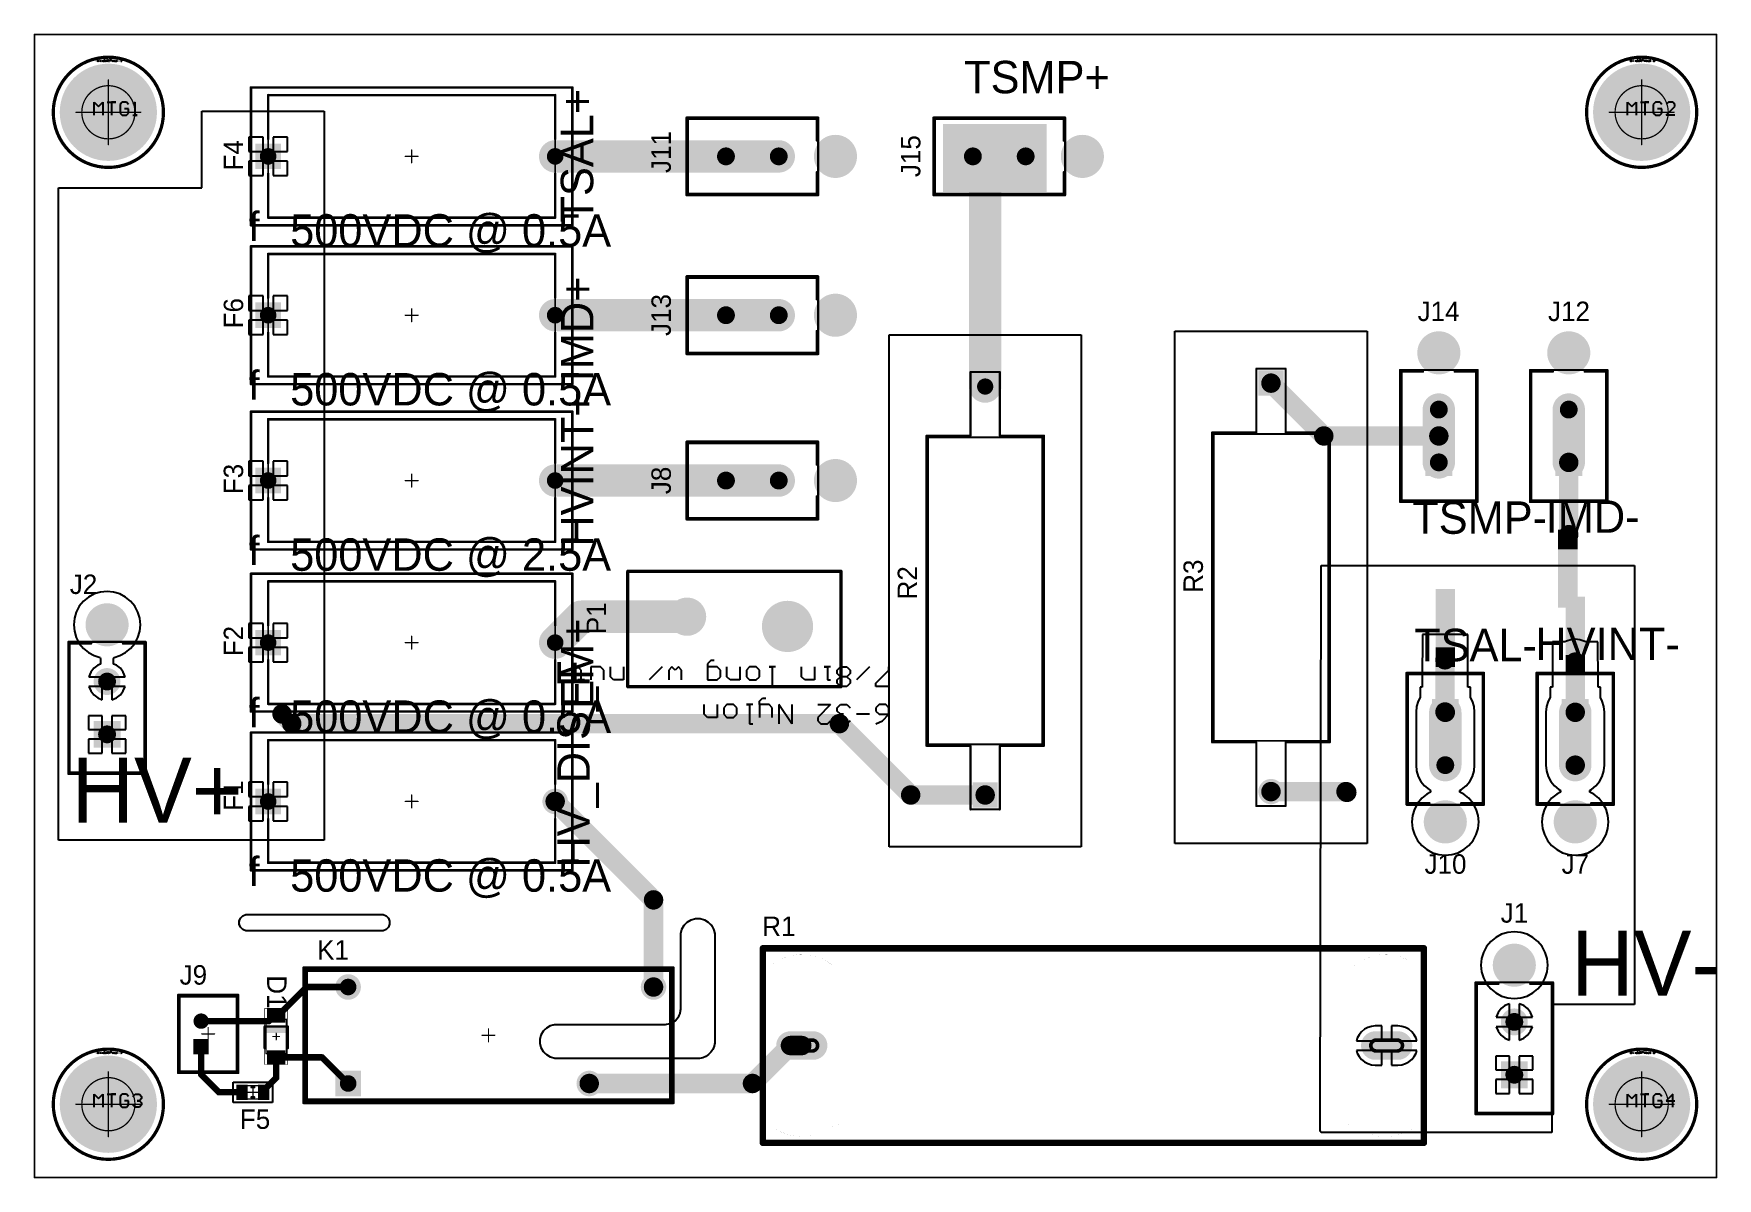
# Model space of a CAD drawing. Header units: millimetres. Extents: x 0 to 5.19, y 0 to 3.53.
import ezdxf

# ---------------------------------------------------------------- set-up
doc = ezdxf.new("R2010")
doc.units = ezdxf.units.MM
doc.header["$MEASUREMENT"] = 0
for name, color, linetype in [('BottomLayer', 5, 'Continuous'), ('BottomSolder', 6, 'Continuous'), ('KeepOutLayer', 6, 'Continuous'), ('Mechanical10', 56, 'Continuous'), ('Mechanical11', 56, 'Continuous'), ('Mechanical12', 56, 'Continuous'), ('Mechanical13', 56, 'Continuous'), ('Mechanical15', 56, 'Continuous'), ('Mechanical2', 216, 'Continuous'), ('Mechanical3', 76, 'Continuous'), ('Mechanical32', 56, 'Continuous'), ('Mechanical4', 56, 'Continuous'), ('Mechanical5', 56, 'Continuous'), ('Mechanical6', 56, 'Continuous'), ('Mechanical7', 56, 'Continuous'), ('MultiLayer', 9, 'Continuous'), ('PadHoleLayer', 156, 'Continuous'), ('TopLayer', 1, 'Continuous'), ('TopOverlay', 2, 'Continuous'), ('TopPaste', 8, 'Continuous'), ('TopSolder', 216, 'Continuous')]:
    doc.layers.add(name, color=color, linetype=linetype)

msp = doc.modelspace()

# ---------------------------------------------------------------- texts
at = {"layer": 'TopOverlay'}
for s, height, rotation, p in [('TSMP+', 0.1, 360, (2.869, 3.3447)), ('J11', 0.06, 90, (1.964, 3.0989)), ('F4', 0.06, 90, (0.644, 3.1066)), ('J15', 0.06, 90, (2.734, 3.086)), ('F6', 0.06, 90, (0.644, 2.6194)), ('J13', 0.06, 90, (1.964, 2.596)), ('F3', 0.06, 90, (0.644, 2.108)), ('J8', 0.06, 90, (1.964, 2.108)), ('TSMP-', 0.1, 360, (4.252, 1.9857)), ('IMD-', 0.1, 360, (4.664, 1.989)), ('R2', 0.06, 90, (2.724, 1.7833)), ('R3', 0.06, 90, (3.606, 1.8038)), ('P1', 0.06, 90, (1.764, 1.6762)), ('F2', 0.06, 90, (0.644, 1.608)), ('TSAL-', 0.1, 360, (4.258, 1.5927)), ('HVINT-', 0.1, 360, (4.632, 1.596)), ('HV+', 0.2, 360, (0.1141, 1.095)), ('F1', 0.06, 90, (0.644, 1.1309)), ('HV-', 0.2, 360, (4.7421, 0.561)), ('D1', 0.06, 270, (0.718, 0.6238))]:
    msp.add_text(s, height=height, rotation=rotation, dxfattribs=at).set_placement(p)
for s, p in [('J14', (4.2686, 2.642)), ('J12', (4.671, 2.642)), ('J2', (0.109, 1.8)), ('J10', (4.29, 0.937)), ('J7', (4.713, 0.937)), ('J1', (4.5249, 0.786)), ('R1', (2.246, 0.745)), ('K1', (0.8722, 0.672)), ('J9', (0.448, 0.595)), ('F5', (0.634, 0.15))]:
    msp.add_text(s, height=0.06, dxfattribs=at).set_placement(p)

# ---------------------------------------------------------------- blocks, each defined once
blk = doc.blocks.new('60MIL_TIE_1')
at = {"layer": 'TopLayer'}
for points in [[(-0.03, -0.03), (0.03, -0.03), (-0.03, 0.03), (0.03, 0.03)], [(0.03, -0.03), (0.21, -0.03), (0.03, 0.03), (0.21, 0.03)]]:
    blk.add_solid(points, dxfattribs=at)
blk = doc.blocks.new('60MIL_TIE_2')
at = {"layer": 'TopLayer'}
for points in [[(-0.03, -0.03), (0.03, -0.03), (-0.03, 0.03), (0.03, 0.03)], [(0.03, -0.03), (0.21, -0.03), (0.03, 0.03), (0.21, 0.03)]]:
    blk.add_solid(points, dxfattribs=at)
blk = doc.blocks.new('60MIL_TIE_3')
at = {"layer": 'TopLayer'}
for points in [[(-0.03, -0.03), (0.03, -0.03), (-0.03, 0.03), (0.03, 0.03)], [(0.03, -0.03), (0.21, -0.03), (0.03, 0.03), (0.21, 0.03)]]:
    blk.add_solid(points, dxfattribs=at)
blk = doc.blocks.new('RY553012_4')
at = {"layer": 'BottomLayer', "const_width": 0.0394}
for points in [[(-0.4528, 0.1488, 1), (-0.4134, 0.1488, 1)], [(0.4898, 0.1488, 1), (0.5291, 0.1488, 1)], [(0.2913, -0.1488, 1), (0.3307, -0.1488, 1)]]:
    blk.add_lwpolyline(points, format="xyb", close=True, dxfattribs=at)
at = {"layer": 'BottomLayer'}
blk.add_solid([(-0.4724, -0.1882), (-0.3937, -0.1882), (-0.4724, -0.1094), (-0.3937, -0.1094)], dxfattribs=at)
at = {"layer": 'BottomSolder', "const_width": 0.0394}
for points in [[(-0.4528, 0.1488, 1), (-0.4134, 0.1488, 1)], [(0.4898, 0.1488, 1), (0.5291, 0.1488, 1)], [(0.2913, -0.1488, 1), (0.3307, -0.1488, 1)]]:
    blk.add_lwpolyline(points, format="xyb", close=True, dxfattribs=at)
at = {"layer": 'BottomSolder'}
blk.add_solid([(-0.4724, -0.1882), (-0.3937, -0.1882), (-0.4724, -0.1094), (-0.3937, -0.1094)], dxfattribs=at)
at = {"layer": 'Mechanical10', "const_width": 0.00787}
for points in [[(-0.565, -0.2028), (-0.565, 0.2028)], [(-0.565, 0.2028), (0.565, 0.2028)], [(0.565, -0.2028), (0.565, 0.2028)], [(-0.565, -0.2028), (0.565, -0.2028)]]:
    blk.add_lwpolyline(points, dxfattribs=at)
at = {"layer": 'Mechanical10', "const_width": 0.00394}
for points in [[(-0.5669, 0.2028, 1), (-0.563, 0.2028, 1)], [(-0.5669, 0.2028, 1), (-0.563, 0.2028, 1)], [(0.563, 0.2028, 1), (0.5669, 0.2028, 1)], [(0.563, 0.2028, 1), (0.5669, 0.2028, 1)], [(-0.5669, -0.2028, 1), (-0.563, -0.2028, 1)], [(-0.5669, -0.2028, 1), (-0.563, -0.2028, 1)], [(0.563, -0.2028, 1), (0.5669, -0.2028, 1)], [(0.563, -0.2028, 1), (0.5669, -0.2028, 1)]]:
    blk.add_lwpolyline(points, format="xyb", close=True, dxfattribs=at)
at = {"layer": 'Mechanical3', "const_width": 0.00787}
for points in [[(-0.561, 0.1988), (0.561, 0.1988)], [(-0.561, -0.1988), (-0.561, 0.1988)], [(0.561, -0.1988), (0.561, 0.1988)], [(-0.561, -0.1988), (0.561, -0.1988)]]:
    blk.add_lwpolyline(points, dxfattribs=at)
at = {"layer": 'Mechanical3', "const_width": 0.00394}
for points in [[(-0.563, 0.1988, 1), (-0.5591, 0.1988, 1)], [(-0.563, 0.1988, 1), (-0.5591, 0.1988, 1)], [(0.5591, 0.1988, 1), (0.563, 0.1988, 1)], [(0.5591, 0.1988, 1), (0.563, 0.1988, 1)], [(-0.563, -0.1988, 1), (-0.5591, -0.1988, 1)], [(-0.563, -0.1988, 1), (-0.5591, -0.1988, 1)], [(0.5591, -0.1988, 1), (0.563, -0.1988, 1)], [(0.5591, -0.1988, 1), (0.563, -0.1988, 1)]]:
    blk.add_lwpolyline(points, format="xyb", close=True, dxfattribs=at)
at = {"layer": 'Mechanical5', "const_width": 0.00787}
for points in [[(-0.565, 0.2028), (0.565, 0.2028)], [(-0.565, -0.2028), (-0.565, 0.2028)], [(0.565, -0.2028), (0.565, 0.2028)], [(-0.565, -0.2028), (0.565, -0.2028)]]:
    blk.add_lwpolyline(points, dxfattribs=at)
at = {"layer": 'Mechanical5', "const_width": 0.00394}
for points in [[(-0.5669, 0.2028, 1), (-0.563, 0.2028, 1)], [(-0.5669, 0.2028, 1), (-0.563, 0.2028, 1)], [(0.563, 0.2028, 1), (0.5669, 0.2028, 1)], [(0.563, 0.2028, 1), (0.5669, 0.2028, 1)], [(-0.5669, -0.2028, 1), (-0.563, -0.2028, 1)], [(-0.5669, -0.2028, 1), (-0.563, -0.2028, 1)], [(0.563, -0.2028, 1), (0.5669, -0.2028, 1)], [(0.563, -0.2028, 1), (0.5669, -0.2028, 1)]]:
    blk.add_lwpolyline(points, format="xyb", close=True, dxfattribs=at)
at = {"layer": 'Mechanical7', "const_width": 0.00394}
for points in [[(-0.0197, 0), (0.0197, 0)], [(0, -0.0197), (0, 0.0197)]]:
    blk.add_lwpolyline(points, dxfattribs=at)
at = {"layer": 'Mechanical7', "const_width": 0.00197}
for points in [[(-0.0207, 0, 1), (-0.0187, 0, 1)], [(-0.001, 0.0197, 1), (0.001, 0.0197, 1)], [(0.0187, 0, 1), (0.0207, 0, 1)], [(-0.001, -0.0197, 1), (0.001, -0.0197, 1)]]:
    blk.add_lwpolyline(points, format="xyb", close=True, dxfattribs=at)
at = {"layer": 'MultiLayer', "const_width": 0.0394}
for points in [[(-0.4528, 0.1488, 1), (-0.4134, 0.1488, 1)], [(0.4898, 0.1488, 1), (0.5291, 0.1488, 1)], [(0.2913, -0.1488, 1), (0.3307, -0.1488, 1)]]:
    blk.add_lwpolyline(points, format="xyb", close=True, dxfattribs=at)
at = {"layer": 'MultiLayer'}
blk.add_solid([(-0.4724, -0.1882), (-0.3937, -0.1882), (-0.4724, -0.1094), (-0.3937, -0.1094)], dxfattribs=at)
at = {"layer": 'PadHoleLayer', "const_width": 0.0256}
for points in [[(-0.4459, 0.1488, 1), (-0.4203, 0.1488, 1)], [(0.4967, 0.1488, 1), (0.5222, 0.1488, 1)], [(-0.4459, -0.1488, 1), (-0.4203, -0.1488, 1)], [(0.2982, -0.1488, 1), (0.3238, -0.1488, 1)]]:
    blk.add_lwpolyline(points, format="xyb", close=True, dxfattribs=at)
at = {"layer": 'TopLayer', "const_width": 0.0394}
for points in [[(-0.4528, 0.1488, 1), (-0.4134, 0.1488, 1)], [(0.4898, 0.1488, 1), (0.5291, 0.1488, 1)], [(0.2913, -0.1488, 1), (0.3307, -0.1488, 1)]]:
    blk.add_lwpolyline(points, format="xyb", close=True, dxfattribs=at)
at = {"layer": 'TopLayer'}
blk.add_solid([(-0.4724, -0.1882), (-0.3937, -0.1882), (-0.4724, -0.1094), (-0.3937, -0.1094)], dxfattribs=at)
at = {"layer": 'TopOverlay', "const_width": 0.00787}
for points in [[(-0.5709, -0.2087), (-0.5709, 0.2087)], [(-0.5709, 0.2087), (0.5709, 0.2087)], [(0.5709, -0.2087), (0.5709, 0.2087)], [(-0.5709, -0.2087), (0.5709, -0.2087)]]:
    blk.add_lwpolyline(points, dxfattribs=at)
at = {"layer": 'TopOverlay', "const_width": 0.00394}
for points in [[(-0.5728, 0.2087, 1), (-0.5689, 0.2087, 1)], [(-0.5728, 0.2087, 1), (-0.5689, 0.2087, 1)], [(0.5689, 0.2087, 1), (0.5728, 0.2087, 1)], [(0.5689, 0.2087, 1), (0.5728, 0.2087, 1)], [(-0.5728, -0.2087, 1), (-0.5689, -0.2087, 1)], [(-0.5728, -0.2087, 1), (-0.5689, -0.2087, 1)], [(0.5689, -0.2087, 1), (0.5728, -0.2087, 1)], [(0.5689, -0.2087, 1), (0.5728, -0.2087, 1)]]:
    blk.add_lwpolyline(points, format="xyb", close=True, dxfattribs=at)
at = {"layer": 'TopSolder', "const_width": 0.0394}
for points in [[(-0.4528, 0.1488, 1), (-0.4134, 0.1488, 1)], [(0.4898, 0.1488, 1), (0.5291, 0.1488, 1)], [(0.2913, -0.1488, 1), (0.3307, -0.1488, 1)]]:
    blk.add_lwpolyline(points, format="xyb", close=True, dxfattribs=at)
at = {"layer": 'TopSolder'}
blk.add_solid([(-0.4724, -0.1882), (-0.3937, -0.1882), (-0.4724, -0.1094), (-0.3937, -0.1094)], dxfattribs=at)
blk = doc.blocks.new('45F10KE_5')
at = {"layer": 'BottomLayer', "const_width": 0.035}
blk.add_lwpolyline([(-0.0175, 0, 1), (0.0175, 0, 1)], format="xyb", close=True, dxfattribs=at)
at = {"layer": 'BottomLayer'}
blk.add_solid([(-1.295, -0.035), (-1.225, -0.035), (-1.295, 0.035), (-1.225, 0.035)], dxfattribs=at)
at = {"layer": 'BottomSolder', "const_width": 0.039}
blk.add_lwpolyline([(-0.0195, 0, 1), (0.0195, 0, 1)], format="xyb", close=True, dxfattribs=at)
at = {"layer": 'BottomSolder'}
blk.add_solid([(-1.299, -0.039), (-1.221, -0.039), (-1.299, 0.039), (-1.221, 0.039)], dxfattribs=at)
at = {"layer": 'Mechanical3'}
for p, q in [((-1.1085, 0.045), (-1.1085, 0.1815)), ((-1.1085, 0.1815), (-0.1515, 0.1815)), ((-0.1515, 0.1815), (-0.1515, 0.045)), ((-1.305, -0.045), (-1.305, 0.045)), ((-1.305, 0.045), (-1.1085, 0.045)), ((-0.1515, 0.045), (0.045, 0.045)), ((0.045, 0.045), (0.045, -0.045)), ((-1.1085, -0.045), (-1.305, -0.045)), ((-1.1085, -0.1815), (-1.1085, -0.045)), ((0.045, -0.045), (-0.1515, -0.045)), ((-0.1515, -0.045), (-0.1515, -0.1815)), ((-0.1515, -0.1815), (-1.1085, -0.1815))]:
    blk.add_line(p, q, dxfattribs=at)
at = {"layer": 'Mechanical3', "const_width": 0.006}
for points in [[(-1.1085, 0.045), (-1.1085, 0.1815)], [(-0.1515, 0.1815), (-1.1085, 0.1815)], [(-0.1515, 0.045), (-0.1515, 0.1815)], [(-1.1085, 0.045), (-1.305, 0.045)], [(0.045, 0.045), (-0.1515, 0.045)], [(0.045, -0.045), (0.045, 0.045)], [(-1.1085, -0.045), (-1.305, -0.045)], [(-1.1085, -0.1815), (-1.1085, -0.045)], [(-0.1515, -0.1815), (-0.1515, -0.045)], [(0.045, -0.045), (-0.1515, -0.045)], [(-0.1515, -0.1815), (-1.1085, -0.1815)]]:
    blk.add_lwpolyline(points, dxfattribs=at)
at = {"layer": 'Mechanical3', "const_width": 0.003}
for points in [[(-1.11, 0.1815, 1), (-1.107, 0.1815, 1)], [(-1.11, 0.1815, 1), (-1.107, 0.1815, 1)], [(-0.153, 0.1815, 1), (-0.15, 0.1815, 1)], [(-0.153, 0.1815, 1), (-0.15, 0.1815, 1)], [(-1.3065, 0.045, 1), (-1.3035, 0.045, 1)], [(-1.11, 0.045, 1), (-1.107, 0.045, 1)], [(-1.11, 0.045, 1), (-1.107, 0.045, 1)], [(-0.153, 0.045, 1), (-0.15, 0.045, 1)], [(-0.153, 0.045, 1), (-0.15, 0.045, 1)], [(0.0435, 0.045, 1), (0.0465, 0.045, 1)], [(0.0435, 0.045, 1), (0.0465, 0.045, 1)], [(-1.3065, -0.045, 1), (-1.3035, -0.045, 1)], [(-1.11, -0.045, 1), (-1.107, -0.045, 1)], [(-1.11, -0.045, 1), (-1.107, -0.045, 1)], [(-0.153, -0.045, 1), (-0.15, -0.045, 1)], [(-0.153, -0.045, 1), (-0.15, -0.045, 1)], [(0.0435, -0.045, 1), (0.0465, -0.045, 1)], [(0.0435, -0.045, 1), (0.0465, -0.045, 1)], [(-1.11, -0.1815, 1), (-1.107, -0.1815, 1)], [(-1.11, -0.1815, 1), (-1.107, -0.1815, 1)], [(-0.153, -0.1815, 1), (-0.15, -0.1815, 1)], [(-0.153, -0.1815, 1), (-0.15, -0.1815, 1)]]:
    blk.add_lwpolyline(points, format="xyb", close=True, dxfattribs=at)
at = {"layer": 'Mechanical5'}
for p, q in [((-1.42, -0.2965), (-1.42, 0.2965)), ((-1.42, 0.2965), (0.16, 0.2965)), ((0.16, 0.2965), (0.16, -0.2965)), ((0.16, -0.2965), (-1.42, -0.2965))]:
    blk.add_line(p, q, dxfattribs=at)
at = {"layer": 'PadHoleLayer', "const_width": 0.025}
for points in [[(-1.2725, 0, 1), (-1.2475, 0, 1)], [(-0.0125, 0, 1), (0.0125, 0, 1)]]:
    blk.add_lwpolyline(points, format="xyb", close=True, dxfattribs=at)
at = {"layer": 'TopLayer', "const_width": 0.035}
blk.add_lwpolyline([(-0.0175, 0, 1), (0.0175, 0, 1)], format="xyb", close=True, dxfattribs=at)
at = {"layer": 'TopLayer'}
blk.add_solid([(-1.295, -0.035), (-1.225, -0.035), (-1.295, 0.035), (-1.225, 0.035)], dxfattribs=at)
at = {"layer": 'TopOverlay', "const_width": 0.006}
for points in [[(-1.1035, -0.1765), (-1.1035, 0.1765)], [(-0.1565, 0.1765), (-1.1035, 0.1765)], [(-0.1565, -0.1765), (-0.1565, 0.1765)], [(-0.1565, -0.1765), (-1.1035, -0.1765)]]:
    blk.add_lwpolyline(points, dxfattribs=at)
at = {"layer": 'TopOverlay', "const_width": 0.003}
for points in [[(-1.105, 0.1765, 1), (-1.102, 0.1765, 1)], [(-1.105, 0.1765, 1), (-1.102, 0.1765, 1)], [(-0.158, 0.1765, 1), (-0.155, 0.1765, 1)], [(-0.158, 0.1765, 1), (-0.155, 0.1765, 1)], [(-1.105, -0.1765, 1), (-1.102, -0.1765, 1)], [(-1.105, -0.1765, 1), (-1.102, -0.1765, 1)], [(-0.158, -0.1765, 1), (-0.155, -0.1765, 1)], [(-0.158, -0.1765, 1), (-0.155, -0.1765, 1)]]:
    blk.add_lwpolyline(points, format="xyb", close=True, dxfattribs=at)
at = {"layer": 'TopSolder', "const_width": 0.039}
blk.add_lwpolyline([(-0.0195, 0, 1), (0.0195, 0, 1)], format="xyb", close=True, dxfattribs=at)
at = {"layer": 'TopSolder'}
blk.add_solid([(-1.299, -0.039), (-1.221, -0.039), (-1.299, 0.039), (-1.221, 0.039)], dxfattribs=at)
blk = doc.blocks.new('45F10KE_6')
at = {"layer": 'BottomLayer', "const_width": 0.035}
blk.add_lwpolyline([(-0.0175, 0, 1), (0.0175, 0, 1)], format="xyb", close=True, dxfattribs=at)
at = {"layer": 'BottomLayer'}
blk.add_solid([(-1.295, -0.035), (-1.225, -0.035), (-1.295, 0.035), (-1.225, 0.035)], dxfattribs=at)
at = {"layer": 'BottomSolder', "const_width": 0.039}
blk.add_lwpolyline([(-0.0195, 0, 1), (0.0195, 0, 1)], format="xyb", close=True, dxfattribs=at)
at = {"layer": 'BottomSolder'}
blk.add_solid([(-1.299, -0.039), (-1.221, -0.039), (-1.299, 0.039), (-1.221, 0.039)], dxfattribs=at)
at = {"layer": 'Mechanical3'}
for p, q in [((-1.1085, 0.045), (-1.1085, 0.1815)), ((-1.1085, 0.1815), (-0.1515, 0.1815)), ((-0.1515, 0.1815), (-0.1515, 0.045)), ((-1.305, -0.045), (-1.305, 0.045)), ((-1.305, 0.045), (-1.1085, 0.045)), ((-0.1515, 0.045), (0.045, 0.045)), ((0.045, 0.045), (0.045, -0.045)), ((-1.1085, -0.045), (-1.305, -0.045)), ((-1.1085, -0.1815), (-1.1085, -0.045)), ((0.045, -0.045), (-0.1515, -0.045)), ((-0.1515, -0.045), (-0.1515, -0.1815)), ((-0.1515, -0.1815), (-1.1085, -0.1815))]:
    blk.add_line(p, q, dxfattribs=at)
at = {"layer": 'Mechanical3', "const_width": 0.006}
for points in [[(-1.1085, 0.1815), (-1.1085, 0.045)], [(-1.1085, 0.1815), (-0.1515, 0.1815)], [(-0.1515, 0.1815), (-0.1515, 0.045)], [(-1.305, 0.045), (-1.1085, 0.045)], [(-0.1515, 0.045), (0.045, 0.045)], [(0.045, 0.045), (0.045, -0.045)], [(-1.305, -0.045), (-1.1085, -0.045)], [(-1.1085, -0.045), (-1.1085, -0.1815)], [(-0.1515, -0.045), (-0.1515, -0.1815)], [(-0.1515, -0.045), (0.045, -0.045)], [(-1.1085, -0.1815), (-0.1515, -0.1815)]]:
    blk.add_lwpolyline(points, dxfattribs=at)
at = {"layer": 'Mechanical3', "const_width": 0.003}
for points in [[(-1.11, 0.1815, 1), (-1.107, 0.1815, 1)], [(-1.11, 0.1815, 1), (-1.107, 0.1815, 1)], [(-0.153, 0.1815, 1), (-0.15, 0.1815, 1)], [(-0.153, 0.1815, 1), (-0.15, 0.1815, 1)], [(-1.3065, 0.045, 1), (-1.3035, 0.045, 1)], [(-1.11, 0.045, 1), (-1.107, 0.045, 1)], [(-1.11, 0.045, 1), (-1.107, 0.045, 1)], [(-0.153, 0.045, 1), (-0.15, 0.045, 1)], [(-0.153, 0.045, 1), (-0.15, 0.045, 1)], [(0.0435, 0.045, 1), (0.0465, 0.045, 1)], [(0.0435, 0.045, 1), (0.0465, 0.045, 1)], [(-1.3065, -0.045, 1), (-1.3035, -0.045, 1)], [(-1.11, -0.045, 1), (-1.107, -0.045, 1)], [(-1.11, -0.045, 1), (-1.107, -0.045, 1)], [(-0.153, -0.045, 1), (-0.15, -0.045, 1)], [(-0.153, -0.045, 1), (-0.15, -0.045, 1)], [(0.0435, -0.045, 1), (0.0465, -0.045, 1)], [(0.0435, -0.045, 1), (0.0465, -0.045, 1)], [(-1.11, -0.1815, 1), (-1.107, -0.1815, 1)], [(-1.11, -0.1815, 1), (-1.107, -0.1815, 1)], [(-0.153, -0.1815, 1), (-0.15, -0.1815, 1)], [(-0.153, -0.1815, 1), (-0.15, -0.1815, 1)]]:
    blk.add_lwpolyline(points, format="xyb", close=True, dxfattribs=at)
at = {"layer": 'Mechanical5'}
for p, q in [((-1.42, -0.2965), (-1.42, 0.2965)), ((-1.42, 0.2965), (0.16, 0.2965)), ((0.16, 0.2965), (0.16, -0.2965)), ((0.16, -0.2965), (-1.42, -0.2965))]:
    blk.add_line(p, q, dxfattribs=at)
at = {"layer": 'PadHoleLayer', "const_width": 0.025}
for points in [[(-1.2725, 0, 1), (-1.2475, 0, 1)], [(-0.0125, 0, 1), (0.0125, 0, 1)]]:
    blk.add_lwpolyline(points, format="xyb", close=True, dxfattribs=at)
at = {"layer": 'TopLayer', "const_width": 0.035}
blk.add_lwpolyline([(-0.0175, 0, 1), (0.0175, 0, 1)], format="xyb", close=True, dxfattribs=at)
at = {"layer": 'TopLayer'}
blk.add_solid([(-1.295, -0.035), (-1.225, -0.035), (-1.295, 0.035), (-1.225, 0.035)], dxfattribs=at)
at = {"layer": 'TopOverlay', "const_width": 0.006}
for points in [[(-1.1035, 0.1765), (-1.1035, -0.1765)], [(-1.1035, 0.1765), (-0.1565, 0.1765)], [(-0.1565, 0.1765), (-0.1565, -0.1765)], [(-1.1035, -0.1765), (-0.1565, -0.1765)]]:
    blk.add_lwpolyline(points, dxfattribs=at)
at = {"layer": 'TopOverlay', "const_width": 0.003}
for points in [[(-1.105, 0.1765, 1), (-1.102, 0.1765, 1)], [(-1.105, 0.1765, 1), (-1.102, 0.1765, 1)], [(-0.158, 0.1765, 1), (-0.155, 0.1765, 1)], [(-0.158, 0.1765, 1), (-0.155, 0.1765, 1)], [(-1.105, -0.1765, 1), (-1.102, -0.1765, 1)], [(-1.105, -0.1765, 1), (-1.102, -0.1765, 1)], [(-0.158, -0.1765, 1), (-0.155, -0.1765, 1)], [(-0.158, -0.1765, 1), (-0.155, -0.1765, 1)]]:
    blk.add_lwpolyline(points, format="xyb", close=True, dxfattribs=at)
at = {"layer": 'TopSolder', "const_width": 0.039}
blk.add_lwpolyline([(-0.0195, 0, 1), (0.0195, 0, 1)], format="xyb", close=True, dxfattribs=at)
at = {"layer": 'TopSolder'}
blk.add_solid([(-1.299, -0.039), (-1.221, -0.039), (-1.299, 0.039), (-1.221, 0.039)], dxfattribs=at)
blk = doc.blocks.new('L25_7')
at = {"layer": 'BottomLayer', "const_width": 0.08}
for points in [[(-0.035, 0.0001), (0.035, 0.0001)], [(1.77, 0.0001), (1.84, 0.0001)]]:
    blk.add_lwpolyline(points, dxfattribs=at)
at = {"layer": 'BottomLayer', "const_width": 0.04}
for points in [[(-0.055, 0.0001, 1), (-0.015, 0.0001, 1)], [(0.015, 0.0001, 1), (0.055, 0.0001, 1)], [(1.75, 0.0001, 1), (1.79, 0.0001, 1)], [(1.82, 0.0001, 1), (1.86, 0.0001, 1)]]:
    blk.add_lwpolyline(points, format="xyb", close=True, dxfattribs=at)
at = {"layer": 'BottomSolder', "const_width": 0.088}
for points in [[(-0.035, 0.0001), (0.035, 0.0001)], [(1.77, 0.0001), (1.84, 0.0001)]]:
    blk.add_lwpolyline(points, dxfattribs=at)
at = {"layer": 'BottomSolder', "const_width": 0.044}
for points in [[(-0.057, 0.0001, 1), (-0.013, 0.0001, 1)], [(0.013, 0.0001, 1), (0.057, 0.0001, 1)], [(1.748, 0.0001, 1), (1.792, 0.0001, 1)], [(1.818, 0.0001, 1), (1.862, 0.0001, 1)]]:
    blk.add_lwpolyline(points, format="xyb", close=True, dxfattribs=at)
at = {"layer": 'Mechanical3', "const_width": 0.00005}
for points in [[(-0.0995, 0.2436, -0.351487), (0.0908, 0.2514)], [(1.7102, 0.2514, -0.351487), (1.9005, 0.2436)], [(0.1145, 0.2436, -0.160107), (0.0908, 0.2514)], [(1.7102, 0.2514, -0.160107), (1.6865, 0.2436)], [(0.0908, -0.2512, -0.351487), (-0.0995, -0.2434)], [(0.0908, -0.2512, -0.160107), (0.1145, -0.2434)], [(1.6865, -0.2434, -0.160107), (1.7102, -0.2512)], [(1.9005, -0.2434, -0.351487), (1.7102, -0.2512)]]:
    blk.add_lwpolyline(points, format="xyb", dxfattribs=at)
for points in [[(-0.0995, 0.0001), (-0.0995, 0.2436)], [(0.0908, -0.2512), (0.0908, 0.2514)], [(0.1145, 0.2436), (1.6865, 0.2436)], [(0.1145, 0.0001), (0.1145, 0.2436)], [(1.6865, 0.0001), (1.6865, 0.2436)], [(1.7102, 0.0001), (1.7102, 0.2514)], [(1.9005, 0.0001), (1.9005, 0.2436)], [(-0.0995, -0.2434), (-0.0995, 0.0001)], [(-0.0495, -0.0099), (-0.0495, 0.0101)], [(-0.0495, 0.0101), (-0.0395, 0.0101)], [(-0.0395, 0.0101), (0.0405, 0.0101)], [(-0.0395, -0.0099), (-0.0395, 0.0101)], [(0.0405, -0.0099), (0.0405, 0.0101)], [(0.0405, 0.0101), (0.0505, 0.0101)], [(0.0505, -0.0099), (0.0505, 0.0101)], [(0.1145, -0.2434), (0.1145, 0.0001)], [(1.6865, -0.2434), (1.6865, 0.0001)], [(1.7102, -0.2512), (1.7102, 0.0001)], [(1.7505, -0.0099), (1.7505, 0.0101)], [(1.7505, 0.0101), (1.7605, 0.0101)], [(1.7605, 0.0101), (1.8405, 0.0101)], [(1.7605, -0.0099), (1.7605, 0.0101)], [(1.8405, 0.0101), (1.8505, 0.0101)], [(1.8405, -0.0099), (1.8405, 0.0101)], [(1.8505, -0.0099), (1.8505, 0.0101)], [(1.9005, -0.2434), (1.9005, 0.0001)], [(-0.0495, -0.0099), (-0.0395, -0.0099)], [(-0.0395, -0.0099), (0.0405, -0.0099)], [(0.0405, -0.0099), (0.0505, -0.0099)], [(1.7505, -0.0099), (1.7605, -0.0099)], [(1.7605, -0.0099), (1.8405, -0.0099)], [(1.8405, -0.0099), (1.8505, -0.0099)], [(0.1145, -0.2434), (1.6865, -0.2434)]]:
    blk.add_lwpolyline(points, dxfattribs=at)
at = {"layer": 'Mechanical3', "const_width": 0.000025}
for points in [[(-0.0995, 0.2436, 1), (-0.0995, 0.2436, 1)], [(-0.0995, 0.2436, 1), (-0.0995, 0.2436, 1)], [(0.0908, 0.2514, 1), (0.0908, 0.2514, 1)], [(0.0908, 0.2514, 1), (0.0908, 0.2514, 1)], [(0.0908, 0.2514, 1), (0.0908, 0.2514, 1)], [(0.1145, 0.2436, 1), (0.1145, 0.2436, 1)], [(0.1145, 0.2436, 1), (0.1145, 0.2436, 1)], [(0.1145, 0.2436, 1), (0.1145, 0.2436, 1)], [(1.6865, 0.2436, 1), (1.6865, 0.2436, 1)], [(1.6865, 0.2436, 1), (1.6865, 0.2436, 1)], [(1.6865, 0.2436, 1), (1.6865, 0.2436, 1)], [(1.7102, 0.2514, 1), (1.7103, 0.2514, 1)], [(1.7102, 0.2514, 1), (1.7103, 0.2514, 1)], [(1.7102, 0.2514, 1), (1.7103, 0.2514, 1)], [(1.9005, 0.2436, 1), (1.9005, 0.2436, 1)], [(1.9005, 0.2436, 1), (1.9005, 0.2436, 1)], [(-0.0995, 0.0001, 1), (-0.0995, 0.0001, 1)], [(-0.0995, 0.0001, 1), (-0.0995, 0.0001, 1)], [(-0.0495, 0.0101, 1), (-0.0495, 0.0101, 1)], [(-0.0495, 0.0101, 1), (-0.0495, 0.0101, 1)], [(-0.0395, 0.0101, 1), (-0.0395, 0.0101, 1)], [(-0.0395, 0.0101, 1), (-0.0395, 0.0101, 1)], [(-0.0395, 0.0101, 1), (-0.0395, 0.0101, 1)], [(0.0405, 0.0101, 1), (0.0405, 0.0101, 1)], [(0.0405, 0.0101, 1), (0.0405, 0.0101, 1)], [(0.0405, 0.0101, 1), (0.0405, 0.0101, 1)], [(0.0505, 0.0101, 1), (0.0505, 0.0101, 1)], [(0.0505, 0.0101, 1), (0.0505, 0.0101, 1)], [(0.1145, 0.0001, 1), (0.1145, 0.0001, 1)], [(0.1145, 0.0001, 1), (0.1145, 0.0001, 1)], [(1.6865, 0.0001, 1), (1.6865, 0.0001, 1)], [(1.6865, 0.0001, 1), (1.6865, 0.0001, 1)], [(1.7102, 0.0001, 1), (1.7103, 0.0001, 1)], [(1.7102, 0.0001, 1), (1.7103, 0.0001, 1)], [(1.7505, 0.0101, 1), (1.7505, 0.0101, 1)], [(1.7505, 0.0101, 1), (1.7505, 0.0101, 1)], [(1.7605, 0.0101, 1), (1.7605, 0.0101, 1)], [(1.7605, 0.0101, 1), (1.7605, 0.0101, 1)], [(1.7605, 0.0101, 1), (1.7605, 0.0101, 1)], [(1.8405, 0.0101, 1), (1.8405, 0.0101, 1)], [(1.8405, 0.0101, 1), (1.8405, 0.0101, 1)], [(1.8405, 0.0101, 1), (1.8405, 0.0101, 1)], [(1.8505, 0.0101, 1), (1.8505, 0.0101, 1)], [(1.8505, 0.0101, 1), (1.8505, 0.0101, 1)], [(1.9005, 0.0001, 1), (1.9005, 0.0001, 1)], [(1.9005, 0.0001, 1), (1.9005, 0.0001, 1)], [(-0.0495, -0.0099, 1), (-0.0495, -0.0099, 1)], [(-0.0495, -0.0099, 1), (-0.0495, -0.0099, 1)], [(-0.0395, -0.0099, 1), (-0.0395, -0.0099, 1)], [(-0.0395, -0.0099, 1), (-0.0395, -0.0099, 1)], [(-0.0395, -0.0099, 1), (-0.0395, -0.0099, 1)], [(0.0405, -0.0099, 1), (0.0405, -0.0099, 1)], [(0.0405, -0.0099, 1), (0.0405, -0.0099, 1)], [(0.0405, -0.0099, 1), (0.0405, -0.0099, 1)], [(0.0505, -0.0099, 1), (0.0505, -0.0099, 1)], [(0.0505, -0.0099, 1), (0.0505, -0.0099, 1)], [(1.7505, -0.0099, 1), (1.7505, -0.0099, 1)], [(1.7505, -0.0099, 1), (1.7505, -0.0099, 1)], [(1.7605, -0.0099, 1), (1.7605, -0.0099, 1)], [(1.7605, -0.0099, 1), (1.7605, -0.0099, 1)], [(1.7605, -0.0099, 1), (1.7605, -0.0099, 1)], [(1.8405, -0.0099, 1), (1.8405, -0.0099, 1)], [(1.8405, -0.0099, 1), (1.8405, -0.0099, 1)], [(1.8405, -0.0099, 1), (1.8405, -0.0099, 1)], [(1.8505, -0.0099, 1), (1.8505, -0.0099, 1)], [(1.8505, -0.0099, 1), (1.8505, -0.0099, 1)], [(-0.0995, -0.2434, 1), (-0.0995, -0.2434, 1)], [(-0.0995, -0.2434, 1), (-0.0995, -0.2434, 1)], [(0.0908, -0.2512, 1), (0.0908, -0.2512, 1)], [(0.0908, -0.2512, 1), (0.0908, -0.2512, 1)], [(0.0908, -0.2512, 1), (0.0908, -0.2512, 1)], [(0.1145, -0.2434, 1), (0.1145, -0.2434, 1)], [(0.1145, -0.2434, 1), (0.1145, -0.2434, 1)], [(0.1145, -0.2434, 1), (0.1145, -0.2434, 1)], [(1.6865, -0.2434, 1), (1.6865, -0.2434, 1)], [(1.6865, -0.2434, 1), (1.6865, -0.2434, 1)], [(1.6865, -0.2434, 1), (1.6865, -0.2434, 1)], [(1.7102, -0.2512, 1), (1.7103, -0.2512, 1)], [(1.7102, -0.2512, 1), (1.7103, -0.2512, 1)], [(1.7102, -0.2512, 1), (1.7103, -0.2512, 1)], [(1.9005, -0.2434, 1), (1.9005, -0.2434, 1)], [(1.9005, -0.2434, 1), (1.9005, -0.2434, 1)]]:
    blk.add_lwpolyline(points, format="xyb", close=True, dxfattribs=at)
at = {"layer": 'MultiLayer', "const_width": 0.08}
for points in [[(-0.035, 0.0001), (0.035, 0.0001)], [(1.77, 0.0001), (1.84, 0.0001)]]:
    blk.add_lwpolyline(points, dxfattribs=at)
at = {"layer": 'MultiLayer', "const_width": 0.04}
for points in [[(-0.055, 0.0001, 1), (-0.015, 0.0001, 1)], [(0.015, 0.0001, 1), (0.055, 0.0001, 1)], [(1.75, 0.0001, 1), (1.79, 0.0001, 1)], [(1.82, 0.0001, 1), (1.86, 0.0001, 1)]]:
    blk.add_lwpolyline(points, format="xyb", close=True, dxfattribs=at)
at = {"layer": 'PadHoleLayer', "const_width": 0.0112}
for points in [[(0.0319, -0.0168), (-0.0319, -0.0168, -1), (-0.0319, 0.017), (0.0319, 0.017, -1)], [(1.8369, -0.0168), (1.7731, -0.0168, -1), (1.7731, 0.017), (1.8369, 0.017, -1)]]:
    blk.add_lwpolyline(points, format="xyb", close=True, dxfattribs=at)
at = {"layer": 'TopLayer', "const_width": 0.08}
for points in [[(-0.035, 0.0001), (0.035, 0.0001)], [(1.77, 0.0001), (1.84, 0.0001)]]:
    blk.add_lwpolyline(points, dxfattribs=at)
at = {"layer": 'TopLayer', "const_width": 0.04}
for points in [[(-0.055, 0.0001, 1), (-0.015, 0.0001, 1)], [(0.015, 0.0001, 1), (0.055, 0.0001, 1)], [(1.75, 0.0001, 1), (1.79, 0.0001, 1)], [(1.82, 0.0001, 1), (1.86, 0.0001, 1)]]:
    blk.add_lwpolyline(points, format="xyb", close=True, dxfattribs=at)
at = {"layer": 'TopOverlay', "const_width": 0.02}
for points in [[(-0.12, -0.3), (-0.12, 0.3)], [(-0.12, 0.3), (1.92, 0.3)], [(1.92, -0.3), (1.92, 0.3)], [(-0.12, -0.3), (1.92, -0.3)]]:
    blk.add_lwpolyline(points, dxfattribs=at)
at = {"layer": 'TopOverlay', "const_width": 0.01}
for points in [[(-0.125, 0.3, 1), (-0.115, 0.3, 1)], [(-0.125, 0.3, 1), (-0.115, 0.3, 1)], [(1.915, 0.3, 1), (1.925, 0.3, 1)], [(1.915, 0.3, 1), (1.925, 0.3, 1)], [(-0.125, -0.3, 1), (-0.115, -0.3, 1)], [(-0.125, -0.3, 1), (-0.115, -0.3, 1)], [(1.915, -0.3, 1), (1.925, -0.3, 1)], [(1.915, -0.3, 1), (1.925, -0.3, 1)]]:
    blk.add_lwpolyline(points, format="xyb", close=True, dxfattribs=at)
at = {"layer": 'TopSolder', "const_width": 0.088}
for points in [[(-0.035, 0.0001), (0.035, 0.0001)], [(1.77, 0.0001), (1.84, 0.0001)]]:
    blk.add_lwpolyline(points, dxfattribs=at)
at = {"layer": 'TopSolder', "const_width": 0.044}
for points in [[(-0.057, 0.0001, 1), (-0.013, 0.0001, 1)], [(0.013, 0.0001, 1), (0.057, 0.0001, 1)], [(1.748, 0.0001, 1), (1.792, 0.0001, 1)], [(1.818, 0.0001, 1), (1.862, 0.0001, 1)]]:
    blk.add_lwpolyline(points, format="xyb", close=True, dxfattribs=at)
blk = doc.blocks.new('APP_ASM_8')
at = {"layer": 'BottomLayer'}
for points, const_width in [([(-0.3475, 0.03, 1), (-0.2725, 0.03, 1)], 0.075), ([(-0.0275, 0, 1), (0.0275, 0, 1)], 0.055)]:
    blk.add_lwpolyline(points, format="xyb", close=True, dxfattribs=dict(at, const_width=const_width))
at = {"layer": 'BottomSolder'}
for points, const_width in [([(-0.3495, 0.03, 1), (-0.2705, 0.03, 1)], 0.079), ([(-0.0295, 0, 1), (0.0295, 0, 1)], 0.059)]:
    blk.add_lwpolyline(points, format="xyb", close=True, dxfattribs=dict(at, const_width=const_width))
at = {"layer": 'Mechanical11'}
for p, q in [((-0.603, 0.3209), (-0.623, 0.301)), ((-0.583, 0.3309), (-0.603, 0.3209)), ((-0.503, 0.3209), (-0.493, 0.3309)), ((-0.493, 0.3309), (-0.473, 0.3309)), ((-0.473, 0.3309), (-0.4631, 0.3209)), ((-0.4631, 0.3209), (-0.4631, 0.311)), ((-0.4331, 0.3309), (-0.4431, 0.3209)), ((-0.4131, 0.3309), (-0.4331, 0.3309)), ((-0.4031, 0.3209), (-0.4131, 0.3309)), ((-0.4031, 0.311), (-0.4031, 0.3209)), ((-0.3231, 0.271), (-0.3231, 0.3309)), ((-0.3231, 0.3309), (-0.2831, 0.271)), ((-0.2831, 0.271), (-0.2831, 0.3309)), ((-0.1931, 0.3309), (-0.2031, 0.3309)), ((-0.1931, 0.271), (-0.1931, 0.3309)), ((-0.623, 0.301), (-0.623, 0.281)), ((-0.593, 0.301), (-0.623, 0.301)), ((-0.623, 0.281), (-0.613, 0.271)), ((-0.613, 0.271), (-0.593, 0.271)), ((-0.583, 0.291), (-0.593, 0.301)), ((-0.593, 0.271), (-0.583, 0.281)), ((-0.583, 0.281), (-0.583, 0.291)), ((-0.563, 0.301), (-0.523, 0.301)), ((-0.493, 0.271), (-0.503, 0.281)), ((-0.473, 0.271), (-0.493, 0.271)), ((-0.473, 0.301), (-0.483, 0.301)), ((-0.483, 0.301), (-0.473, 0.301)), ((-0.4631, 0.311), (-0.473, 0.301)), ((-0.473, 0.301), (-0.4631, 0.291)), ((-0.4631, 0.281), (-0.473, 0.271)), ((-0.4631, 0.291), (-0.4631, 0.281)), ((-0.4431, 0.271), (-0.4031, 0.311)), ((-0.4031, 0.271), (-0.4431, 0.271)), ((-0.2631, 0.311), (-0.2631, 0.281)), ((-0.2631, 0.281), (-0.2531, 0.271)), ((-0.2531, 0.271), (-0.2231, 0.271)), ((-0.2231, 0.261), (-0.2331, 0.251)), ((-0.2231, 0.271), (-0.2231, 0.311)), ((-0.2231, 0.271), (-0.2231, 0.261)), ((-0.2031, 0.271), (-0.1831, 0.271)), ((-0.1831, 0.271), (-0.1931, 0.271)), ((-0.1432, 0.311), (-0.1532, 0.301)), ((-0.1532, 0.301), (-0.1532, 0.281)), ((-0.1532, 0.281), (-0.1432, 0.271)), ((-0.1232, 0.311), (-0.1432, 0.311)), ((-0.1432, 0.271), (-0.1232, 0.271)), ((-0.1132, 0.301), (-0.1232, 0.311)), ((-0.1232, 0.271), (-0.1132, 0.281)), ((-0.1132, 0.281), (-0.1132, 0.301)), ((-0.0932, 0.271), (-0.0932, 0.311)), ((-0.0932, 0.311), (-0.0632, 0.311)), ((-0.0632, 0.311), (-0.0532, 0.301)), ((-0.0532, 0.301), (-0.0532, 0.271)), ((-0.623, 0.215), (-0.583, 0.215)), ((-0.583, 0.215), (-0.583, 0.205)), ((-0.503, 0.205), (-0.493, 0.215)), ((-0.493, 0.215), (-0.473, 0.215)), ((-0.473, 0.215), (-0.4631, 0.205)), ((-0.2631, 0.215), (-0.2731, 0.215)), ((-0.2631, 0.155), (-0.2631, 0.215)), ((-0.2331, 0.251), (-0.2431, 0.251)), ((-0.583, 0.205), (-0.623, 0.165)), ((-0.623, 0.165), (-0.623, 0.155)), ((-0.563, 0.155), (-0.523, 0.195)), ((-0.503, 0.195), (-0.503, 0.205)), ((-0.493, 0.185), (-0.503, 0.195)), ((-0.503, 0.175), (-0.493, 0.185)), ((-0.503, 0.165), (-0.503, 0.175)), ((-0.493, 0.155), (-0.503, 0.165)), ((-0.493, 0.185), (-0.473, 0.185)), ((-0.4631, 0.195), (-0.473, 0.185)), ((-0.473, 0.185), (-0.4631, 0.175)), ((-0.4631, 0.165), (-0.473, 0.155)), ((-0.4631, 0.205), (-0.4631, 0.195)), ((-0.4631, 0.175), (-0.4631, 0.165)), ((-0.4331, 0.195), (-0.4431, 0.195)), ((-0.4331, 0.155), (-0.4331, 0.195)), ((-0.3931, 0.155), (-0.3931, 0.195)), ((-0.3931, 0.195), (-0.3631, 0.195)), ((-0.3631, 0.195), (-0.3531, 0.185)), ((-0.3531, 0.185), (-0.3531, 0.155)), ((-0.2131, 0.195), (-0.2231, 0.185)), ((-0.2231, 0.185), (-0.2231, 0.165)), ((-0.2231, 0.165), (-0.2131, 0.155)), ((-0.1931, 0.195), (-0.2131, 0.195)), ((-0.1831, 0.185), (-0.1931, 0.195)), ((-0.1931, 0.155), (-0.1831, 0.165)), ((-0.1831, 0.165), (-0.1831, 0.185)), ((-0.1631, 0.155), (-0.1631, 0.195)), ((-0.1631, 0.195), (-0.1332, 0.195)), ((-0.1332, 0.195), (-0.1232, 0.185)), ((-0.1232, 0.185), (-0.1232, 0.155)), ((-0.0932, 0.195), (-0.1032, 0.185)), ((-0.1032, 0.185), (-0.1032, 0.165)), ((-0.1032, 0.165), (-0.0932, 0.155)), ((-0.0632, 0.195), (-0.0932, 0.195)), ((-0.0632, 0.145), (-0.0632, 0.195)), ((0.0168, 0.195), (0.0168, 0.165)), ((0.0168, 0.165), (0.0268, 0.155)), ((0.0268, 0.155), (0.0368, 0.165)), ((0.0368, 0.165), (0.0468, 0.155)), ((0.0468, 0.155), (0.0568, 0.165)), ((0.0568, 0.165), (0.0568, 0.195)), ((0.0768, 0.155), (0.1168, 0.195)), ((0.1967, 0.155), (0.1967, 0.195)), ((0.1967, 0.195), (0.2267, 0.195)), ((0.2267, 0.195), (0.2367, 0.185)), ((0.2367, 0.185), (0.2367, 0.155)), ((0.2567, 0.195), (0.2567, 0.165)), ((0.2567, 0.165), (0.2667, 0.155)), ((0.2967, 0.155), (0.2967, 0.195)), ((0.3267, 0.195), (0.3167, 0.195)), ((0.3167, 0.195), (0.3367, 0.195)), ((0.3267, 0.205), (0.3267, 0.195)), ((0.3367, 0.195), (0.3267, 0.195)), ((0.3267, 0.195), (0.3267, 0.165)), ((0.3267, 0.165), (0.3367, 0.155)), ((-0.473, 0.155), (-0.493, 0.155)), ((-0.4431, 0.155), (-0.4231, 0.155)), ((-0.4231, 0.155), (-0.4331, 0.155)), ((-0.2731, 0.155), (-0.2531, 0.155)), ((-0.2531, 0.155), (-0.2631, 0.155)), ((-0.2131, 0.155), (-0.1931, 0.155)), ((-0.0932, 0.155), (-0.0632, 0.155)), ((-0.0832, 0.135), (-0.0732, 0.135)), ((-0.0732, 0.135), (-0.0632, 0.145)), ((0.2667, 0.155), (0.2967, 0.155))]:
    blk.add_line(p, q, dxfattribs=at)
at = {"layer": 'MultiLayer'}
for points, const_width in [([(-0.3475, 0.03, 1), (-0.2725, 0.03, 1)], 0.075), ([(-0.0275, 0, 1), (0.0275, 0, 1)], 0.055)]:
    blk.add_lwpolyline(points, format="xyb", close=True, dxfattribs=dict(at, const_width=const_width))
at = {"layer": 'PadHoleLayer'}
for points, const_width in [([(-0.3475, 0.03, 1), (-0.2725, 0.03, 1)], 0.075), ([(-0.0175, 0, 1), (0.0175, 0, 1)], 0.035)]:
    blk.add_lwpolyline(points, format="xyb", close=True, dxfattribs=dict(at, const_width=const_width))
at = {"layer": 'TopLayer'}
for points, const_width in [([(-0.3475, 0.03, 1), (-0.2725, 0.03, 1)], 0.075), ([(-0.0275, 0, 1), (0.0275, 0, 1)], 0.055)]:
    blk.add_lwpolyline(points, format="xyb", close=True, dxfattribs=dict(at, const_width=const_width))
at = {"layer": 'TopOverlay', "const_width": 0.01}
for points in [[(-0.475, 0.216), (-0.475, -0.14)], [(0.183, 0.216), (-0.475, 0.216)], [(0.183, 0.216), (0.183, -0.14)], [(0.183, -0.14), (-0.475, -0.14)]]:
    blk.add_lwpolyline(points, dxfattribs=at)
at = {"layer": 'TopOverlay', "const_width": 0.005}
for points in [[(-0.4775, 0.216, 1), (-0.4725, 0.216, 1)], [(-0.4775, 0.216, 1), (-0.4725, 0.216, 1)], [(0.1805, 0.216, 1), (0.1855, 0.216, 1)], [(0.1805, 0.216, 1), (0.1855, 0.216, 1)], [(-0.4775, -0.14, 1), (-0.4725, -0.14, 1)], [(-0.4775, -0.14, 1), (-0.4725, -0.14, 1)], [(0.1805, -0.14, 1), (0.1855, -0.14, 1)], [(0.1805, -0.14, 1), (0.1855, -0.14, 1)]]:
    blk.add_lwpolyline(points, format="xyb", close=True, dxfattribs=at)
at = {"layer": 'TopSolder'}
for points, const_width in [([(-0.3495, 0.03, 1), (-0.2705, 0.03, 1)], 0.079), ([(-0.0295, 0, 1), (0.0295, 0, 1)], 0.059)]:
    blk.add_lwpolyline(points, format="xyb", close=True, dxfattribs=dict(at, const_width=const_width))
blk = doc.blocks.new('MTG_M3_HV_9')
at = {"layer": 'BottomLayer', "const_width": 0.07}
blk.add_lwpolyline([(-0.035, 0, 1), (0.035, 0, 1)], format="xyb", close=True, dxfattribs=at)
at = {"layer": 'BottomSolder', "const_width": 0.15}
blk.add_lwpolyline([(-0.075, 0, 1), (0.075, 0, 1)], format="xyb", close=True, dxfattribs=at)
at = {"layer": 'KeepOutLayer'}
for points, const_width in [([(0.17, 0, 1), (-0.17, 0, 1)], 0.01), ([(-0.1725, 0, 1), (-0.1675, 0, 1)], 0.005), ([(0.1675, 0, 1), (0.1725, 0, 1)], 0.005)]:
    blk.add_lwpolyline(points, format="xyb", close=True, dxfattribs=dict(at, const_width=const_width))
at = {"layer": 'Mechanical3'}
for p, q in [((-0.036, 0.159), (-0.036, 0.158)), ((-0.036, 0.158), (-0.036, 0.1585)), ((-0.036, 0.1585), (-0.0353, 0.1585)), ((-0.0353, 0.1585), (-0.0353, 0.159)), ((-0.0353, 0.159), (-0.0353, 0.158)), ((-0.035, 0.159), (-0.0347, 0.159)), ((-0.0348, 0.158), (-0.035, 0.158)), ((-0.035, 0.158), (-0.0347, 0.158)), ((-0.0347, 0.159), (-0.0348, 0.159)), ((-0.0348, 0.159), (-0.0348, 0.158)), ((-0.034, 0.159), (-0.0342, 0.1588)), ((-0.0342, 0.1588), (-0.0342, 0.1587)), ((-0.0342, 0.1587), (-0.034, 0.1585)), ((-0.034, 0.158), (-0.0342, 0.1582)), ((-0.0337, 0.159), (-0.034, 0.159)), ((-0.034, 0.1585), (-0.0337, 0.1585)), ((-0.0337, 0.158), (-0.034, 0.158)), ((-0.0335, 0.1588), (-0.0337, 0.159)), ((-0.0337, 0.1585), (-0.0335, 0.1583)), ((-0.0335, 0.1582), (-0.0337, 0.158)), ((-0.0335, 0.1583), (-0.0335, 0.1582)), ((-0.0332, 0.159), (-0.0325, 0.159)), ((-0.0325, 0.159), (-0.0328, 0.159)), ((-0.0328, 0.159), (-0.0328, 0.158)), ((-0.032, 0.159), (-0.0322, 0.1588)), ((-0.0322, 0.1588), (-0.0322, 0.1582)), ((-0.0322, 0.1582), (-0.032, 0.158)), ((-0.0317, 0.159), (-0.032, 0.159)), ((-0.032, 0.158), (-0.0317, 0.158)), ((-0.0315, 0.1588), (-0.0317, 0.159)), ((-0.0317, 0.158), (-0.0315, 0.1582)), ((-0.0315, 0.1582), (-0.0315, 0.1588)), ((-0.0312, 0.158), (-0.0312, 0.159)), ((-0.0312, 0.159), (-0.0307, 0.159)), ((-0.0307, 0.1583), (-0.0312, 0.1583)), ((-0.0308, 0.1583), (-0.0305, 0.158)), ((-0.0307, 0.159), (-0.0305, 0.1588)), ((-0.0305, 0.1585), (-0.0307, 0.1583)), ((-0.0305, 0.1588), (-0.0305, 0.1585)), ((-0.0302, 0.159), (-0.0302, 0.1588)), ((-0.0302, 0.1588), (-0.0298, 0.1585)), ((-0.0298, 0.1585), (-0.0295, 0.1588)), ((-0.0298, 0.1585), (-0.0298, 0.158)), ((-0.0295, 0.1588), (-0.0295, 0.159)), ((-0.0292, 0.1587), (-0.029, 0.1587)), ((-0.0292, 0.1585), (-0.0292, 0.1587)), ((-0.029, 0.1585), (-0.0292, 0.1585)), ((-0.0292, 0.1582), (-0.029, 0.1582)), ((-0.0292, 0.158), (-0.0292, 0.1582)), ((-0.029, 0.158), (-0.0292, 0.158)), ((-0.029, 0.1587), (-0.029, 0.1585)), ((-0.029, 0.1582), (-0.029, 0.158)), ((-0.0272, 0.159), (-0.0273, 0.1588)), ((-0.0273, 0.1588), (-0.0273, 0.1587)), ((-0.0273, 0.1587), (-0.0272, 0.1585)), ((-0.0272, 0.158), (-0.0273, 0.1582)), ((-0.0268, 0.159), (-0.0272, 0.159)), ((-0.0272, 0.1585), (-0.0268, 0.1585)), ((-0.0268, 0.158), (-0.0272, 0.158)), ((-0.0267, 0.1588), (-0.0268, 0.159)), ((-0.0268, 0.1585), (-0.0267, 0.1583)), ((-0.0267, 0.1582), (-0.0268, 0.158)), ((-0.0267, 0.1583), (-0.0267, 0.1582)), ((-0.0262, 0.159), (-0.0263, 0.1588)), ((-0.0263, 0.1588), (-0.0263, 0.1587)), ((-0.0263, 0.1587), (-0.0262, 0.1585)), ((-0.0262, 0.158), (-0.0263, 0.1582)), ((-0.0258, 0.159), (-0.0262, 0.159)), ((-0.0262, 0.1585), (-0.0258, 0.1585)), ((-0.0258, 0.158), (-0.0262, 0.158)), ((-0.0257, 0.1588), (-0.0258, 0.159)), ((-0.0258, 0.1585), (-0.0257, 0.1583)), ((-0.0257, 0.1582), (-0.0258, 0.158)), ((-0.0257, 0.1583), (-0.0257, 0.1582)), ((-0.0243, 0.1588), (-0.0242, 0.159)), ((-0.0243, 0.1582), (-0.0243, 0.1588)), ((-0.0242, 0.158), (-0.0243, 0.1582)), ((-0.0242, 0.159), (-0.0238, 0.159)), ((-0.0238, 0.158), (-0.0242, 0.158)), ((-0.0238, 0.159), (-0.0237, 0.1588)), ((-0.0237, 0.1582), (-0.0238, 0.158)), ((-0.0237, 0.1588), (-0.0237, 0.1582)), ((-0.0232, 0.159), (-0.0233, 0.1588)), ((-0.0233, 0.1588), (-0.0233, 0.1587)), ((-0.0233, 0.1587), (-0.0232, 0.1585)), ((-0.0233, 0.1582), (-0.0232, 0.158)), ((-0.0228, 0.159), (-0.0232, 0.159)), ((-0.0232, 0.1585), (-0.0227, 0.1585)), ((-0.0232, 0.158), (-0.0228, 0.158)), ((-0.0227, 0.1588), (-0.0228, 0.159)), ((-0.0228, 0.158), (-0.0227, 0.1582)), ((-0.0227, 0.1582), (-0.0227, 0.1588)), ((-0.0222, 0.159), (-0.0223, 0.1588)), ((-0.0223, 0.158), (-0.022, 0.158)), ((-0.0222, 0.158), (-0.0222, 0.159)), ((-0.022, 0.158), (-0.0222, 0.158)), ((-0.0213, 0.159), (-0.0215, 0.1588)), ((-0.0215, 0.1588), (-0.0215, 0.1587)), ((-0.0215, 0.1587), (-0.0213, 0.1585)), ((-0.0215, 0.1582), (-0.0213, 0.158)), ((-0.021, 0.159), (-0.0213, 0.159)), ((-0.0213, 0.1585), (-0.0208, 0.1585)), ((-0.0213, 0.158), (-0.021, 0.158)), ((-0.0208, 0.1588), (-0.021, 0.159)), ((-0.021, 0.158), (-0.0208, 0.1582)), ((-0.0208, 0.1582), (-0.0208, 0.1588)), ((-0.0203, 0.159), (-0.0205, 0.1588)), ((-0.0205, 0.158), (-0.0202, 0.158)), ((-0.0203, 0.158), (-0.0203, 0.159)), ((-0.0202, 0.158), (-0.0203, 0.158)), ((-0.0197, 0.1588), (-0.0195, 0.159)), ((-0.0195, 0.158), (-0.0197, 0.1582)), ((-0.0195, 0.159), (-0.0192, 0.159)), ((-0.0192, 0.158), (-0.0195, 0.158)), ((-0.0192, 0.1585), (-0.0193, 0.1585)), ((-0.0193, 0.1585), (-0.0192, 0.1585)), ((-0.0192, 0.159), (-0.019, 0.1588)), ((-0.019, 0.1587), (-0.0192, 0.1585)), ((-0.0192, 0.1585), (-0.019, 0.1583)), ((-0.019, 0.1582), (-0.0192, 0.158)), ((-0.019, 0.1588), (-0.019, 0.1587)), ((-0.019, 0.1583), (-0.019, 0.1582)), ((-0.0185, 0.1578), (-0.0187, 0.1577)), ((-0.0183, 0.1582), (-0.0185, 0.1582)), ((-0.0185, 0.1582), (-0.0185, 0.158)), ((-0.0185, 0.1578), (-0.0183, 0.158)), ((-0.0185, 0.158), (-0.0183, 0.158)), ((-0.0183, 0.158), (-0.0185, 0.1578)), ((-0.0183, 0.158), (-0.0183, 0.1582)), ((-0.0165, 0.159), (-0.0167, 0.1588)), ((-0.0167, 0.1588), (-0.0167, 0.1582)), ((-0.0167, 0.1582), (-0.0165, 0.158)), ((-0.0162, 0.159), (-0.0165, 0.159)), ((-0.0165, 0.158), (-0.0162, 0.158)), ((-0.016, 0.1588), (-0.0162, 0.159)), ((-0.0162, 0.158), (-0.016, 0.1582)), ((-0.0157, 0.158), (-0.0157, 0.159)), ((-0.0157, 0.159), (-0.0152, 0.159)), ((-0.0152, 0.1583), (-0.0157, 0.1583)), ((-0.0153, 0.1583), (-0.015, 0.158)), ((-0.0152, 0.159), (-0.015, 0.1588)), ((-0.015, 0.1585), (-0.0152, 0.1583)), ((-0.015, 0.161), (-0.015, 0.16)), ((-0.015, 0.16), (-0.0143, 0.16)), ((-0.015, 0.1588), (-0.015, 0.1585)), ((-0.014, 0.159), (-0.0147, 0.159)), ((-0.0147, 0.159), (-0.0147, 0.158)), ((-0.0147, 0.1585), (-0.0143, 0.1585)), ((-0.0147, 0.158), (-0.014, 0.158)), ((-0.0138, 0.161), (-0.014, 0.1608)), ((-0.014, 0.1608), (-0.014, 0.1602)), ((-0.014, 0.1602), (-0.0138, 0.16)), ((-0.0135, 0.161), (-0.0138, 0.161)), ((-0.0138, 0.16), (-0.0135, 0.16)), ((-0.0137, 0.1587), (-0.0133, 0.159)), ((-0.0137, 0.158), (-0.0137, 0.1587)), ((-0.013, 0.1585), (-0.0137, 0.1585)), ((-0.0133, 0.1608), (-0.0135, 0.161)), ((-0.0135, 0.16), (-0.0133, 0.1602)), ((-0.0133, 0.1602), (-0.0133, 0.1608)), ((-0.0133, 0.159), (-0.013, 0.1587)), ((-0.0128, 0.161), (-0.013, 0.1608)), ((-0.013, 0.1608), (-0.013, 0.1602)), ((-0.013, 0.1602), (-0.0128, 0.16)), ((-0.013, 0.1587), (-0.013, 0.158)), ((-0.013, 0.158), (-0.013, 0.1585)), ((-0.0125, 0.161), (-0.0128, 0.161)), ((-0.0128, 0.16), (-0.0125, 0.16)), ((-0.0127, 0.159), (-0.012, 0.159)), ((-0.0123, 0.1608), (-0.0125, 0.161)), ((-0.0125, 0.16), (-0.0123, 0.1602)), ((-0.012, 0.159), (-0.0123, 0.159)), ((-0.0123, 0.159), (-0.0123, 0.158)), ((-0.012, 0.1607), (-0.0117, 0.161)), ((-0.012, 0.16), (-0.012, 0.1607)), ((-0.0113, 0.1605), (-0.012, 0.1605)), ((-0.0117, 0.161), (-0.0113, 0.1607)), ((-0.011, 0.159), (-0.0117, 0.159)), ((-0.0117, 0.159), (-0.0117, 0.158)), ((-0.0117, 0.1585), (-0.0113, 0.1585)), ((-0.0117, 0.158), (-0.011, 0.158)), ((-0.0113, 0.1607), (-0.0113, 0.16)), ((-0.0113, 0.16), (-0.0113, 0.1605)), ((-0.011, 0.161), (-0.0103, 0.161)), ((-0.0103, 0.161), (-0.0107, 0.161)), ((-0.0107, 0.161), (-0.0107, 0.16)), ((-0.0107, 0.159), (-0.0107, 0.158)), ((-0.0102, 0.159), (-0.0107, 0.159)), ((-0.0107, 0.158), (-0.0102, 0.158)), ((-0.01, 0.1588), (-0.0102, 0.159)), ((-0.0102, 0.158), (-0.01, 0.1582)), ((-0.01, 0.161), (-0.0097, 0.161)), ((-0.0098, 0.16), (-0.01, 0.16)), ((-0.01, 0.16), (-0.0097, 0.16)), ((-0.01, 0.1582), (-0.01, 0.1588)), ((-0.0097, 0.161), (-0.0098, 0.161)), ((-0.0098, 0.161), (-0.0098, 0.16)), ((-0.009, 0.161), (-0.0092, 0.1608)), ((-0.0092, 0.1608), (-0.0092, 0.1602)), ((-0.0092, 0.1602), (-0.009, 0.16)), ((-0.0087, 0.161), (-0.009, 0.161)), ((-0.009, 0.16), (-0.0087, 0.16)), ((-0.0085, 0.1608), (-0.0087, 0.161)), ((-0.0087, 0.16), (-0.0085, 0.1602)), ((-0.0087, 0.158), (-0.0087, 0.159)), ((-0.0087, 0.159), (-0.0082, 0.159)), ((-0.0082, 0.1583), (-0.0087, 0.1583)), ((-0.0085, 0.1602), (-0.0085, 0.1608)), ((-0.0082, 0.16), (-0.0082, 0.161)), ((-0.0082, 0.161), (-0.0075, 0.16)), ((-0.0082, 0.159), (-0.008, 0.1588)), ((-0.008, 0.1585), (-0.0082, 0.1583)), ((-0.008, 0.1588), (-0.008, 0.1585)), ((-0.007, 0.159), (-0.0077, 0.159)), ((-0.0077, 0.159), (-0.0077, 0.158)), ((-0.0077, 0.1585), (-0.0073, 0.1585)), ((-0.0077, 0.158), (-0.007, 0.158)), ((-0.0075, 0.16), (-0.0075, 0.161)), ((-0.0072, 0.1607), (-0.007, 0.1607)), ((-0.0072, 0.1605), (-0.0072, 0.1607)), ((-0.007, 0.1605), (-0.0072, 0.1605)), ((-0.0072, 0.1602), (-0.007, 0.1602)), ((-0.0072, 0.16), (-0.0072, 0.1602)), ((-0.007, 0.16), (-0.0072, 0.16)), ((-0.007, 0.1607), (-0.007, 0.1605)), ((-0.007, 0.1602), (-0.007, 0.16)), ((-0.0067, 0.158), (-0.0067, 0.159)), ((-0.0067, 0.159), (-0.0062, 0.159)), ((-0.0062, 0.1583), (-0.0067, 0.1583)), ((-0.0063, 0.1583), (-0.006, 0.158)), ((-0.0062, 0.159), (-0.006, 0.1588)), ((-0.006, 0.1585), (-0.0062, 0.1583)), ((-0.006, 0.1588), (-0.006, 0.1585)), ((-0.0053, 0.161), (-0.0047, 0.161)), ((-0.0047, 0.161), (-0.005, 0.161)), ((-0.005, 0.161), (-0.005, 0.16)), ((-0.0045, 0.159), (-0.0047, 0.1588)), ((-0.0047, 0.1588), (-0.0047, 0.1587)), ((-0.0047, 0.1587), (-0.0045, 0.1585)), ((-0.0045, 0.158), (-0.0047, 0.1582)), ((-0.0042, 0.159), (-0.0045, 0.159)), ((-0.0045, 0.1585), (-0.0042, 0.1585)), ((-0.0042, 0.158), (-0.0045, 0.158)), ((-0.0042, 0.161), (-0.0043, 0.1608)), ((-0.0043, 0.1608), (-0.0043, 0.1602)), ((-0.0043, 0.1602), (-0.0042, 0.16)), ((-0.0038, 0.161), (-0.0042, 0.161)), ((-0.0042, 0.16), (-0.0038, 0.16)), ((-0.004, 0.1588), (-0.0042, 0.159)), ((-0.0042, 0.1585), (-0.004, 0.1583)), ((-0.004, 0.1582), (-0.0042, 0.158)), ((-0.004, 0.1583), (-0.004, 0.1582)), ((-0.0037, 0.1608), (-0.0038, 0.161)), ((-0.0038, 0.16), (-0.0037, 0.1602)), ((-0.0037, 0.1602), (-0.0037, 0.1608)), ((-0.0037, 0.158), (-0.0037, 0.159)), ((-0.0037, 0.159), (-0.0032, 0.159)), ((-0.0032, 0.1583), (-0.0037, 0.1583)), ((-0.0032, 0.161), (-0.0033, 0.1608)), ((-0.0033, 0.1608), (-0.0033, 0.1602)), ((-0.0033, 0.1602), (-0.0032, 0.16)), ((-0.0028, 0.161), (-0.0032, 0.161)), ((-0.0032, 0.16), (-0.0028, 0.16)), ((-0.0032, 0.159), (-0.003, 0.1588)), ((-0.003, 0.1585), (-0.0032, 0.1583)), ((-0.003, 0.1588), (-0.003, 0.1585)), ((-0.0027, 0.1608), (-0.0028, 0.161)), ((-0.0028, 0.16), (-0.0027, 0.1602)), ((-0.0027, 0.1602), (-0.0027, 0.1608)), ((-0.0027, 0.1587), (-0.0023, 0.159)), ((-0.0027, 0.158), (-0.0027, 0.1587)), ((-0.002, 0.1585), (-0.0027, 0.1585)), ((-0.0023, 0.161), (-0.0023, 0.16)), ((-0.0023, 0.16), (-0.0017, 0.16)), ((-0.0023, 0.159), (-0.002, 0.1587)), ((-0.002, 0.1587), (-0.002, 0.158)), ((-0.002, 0.158), (-0.002, 0.1585)), ((-0.0015, 0.159), (-0.0017, 0.1588)), ((-0.0017, 0.1588), (-0.0017, 0.1582)), ((-0.0017, 0.1582), (-0.0015, 0.158)), ((-0.0012, 0.159), (-0.0015, 0.159)), ((-0.0015, 0.158), (-0.0012, 0.158)), ((-0.0013, 0.1605), (-0.0007, 0.1605)), ((-0.001, 0.1588), (-0.0012, 0.159)), ((-0.0012, 0.158), (-0.001, 0.1582)), ((0, 0.159), (-0.0007, 0.159)), ((-0.0007, 0.159), (-0.0007, 0.158)), ((-0.0007, 0.1585), (-0.0003, 0.1585)), ((-0.0007, 0.158), (0, 0.158)), ((-0.0003, 0.161), (0.0003, 0.161)), ((0.0003, 0.161), (0, 0.161)), ((0, 0.161), (0, 0.16)), ((0.0003, 0.159), (0.001, 0.158)), ((0.001, 0.159), (0.0003, 0.158)), ((0.0013, 0.161), (0.0007, 0.161)), ((0.0007, 0.161), (0.0007, 0.16)), ((0.0007, 0.1605), (0.001, 0.1605)), ((0.0007, 0.16), (0.0013, 0.16)), ((0.0018, 0.161), (0.0017, 0.1608)), ((0.0017, 0.1608), (0.0017, 0.1607)), ((0.0017, 0.1607), (0.0018, 0.1605)), ((0.0018, 0.16), (0.0017, 0.1602)), ((0.0022, 0.161), (0.0018, 0.161)), ((0.0018, 0.1605), (0.0022, 0.1605)), ((0.0022, 0.16), (0.0018, 0.16)), ((0.0023, 0.1608), (0.0022, 0.161)), ((0.0022, 0.1605), (0.0023, 0.1603)), ((0.0023, 0.1602), (0.0022, 0.16)), ((0.0023, 0.1603), (0.0023, 0.1602)), ((0.0023, 0.159), (0.0023, 0.158)), ((0.0028, 0.159), (0.0023, 0.159)), ((0.0028, 0.1585), (0.0023, 0.1585)), ((0.0023, 0.1585), (0.0028, 0.1585)), ((0.0023, 0.158), (0.0028, 0.158)), ((0.0027, 0.161), (0.0033, 0.161)), ((0.003, 0.1588), (0.0028, 0.159)), ((0.0028, 0.1585), (0.003, 0.1587)), ((0.003, 0.1583), (0.0028, 0.1585)), ((0.0028, 0.158), (0.003, 0.1582)), ((0.0033, 0.161), (0.003, 0.161)), ((0.003, 0.161), (0.003, 0.16)), ((0.003, 0.1587), (0.003, 0.1588)), ((0.003, 0.1582), (0.003, 0.1583)), ((0.0033, 0.1587), (0.0037, 0.159)), ((0.0033, 0.158), (0.0033, 0.1587)), ((0.004, 0.1585), (0.0033, 0.1585)), ((0.0037, 0.1605), (0.0043, 0.1605)), ((0.0037, 0.159), (0.004, 0.1587)), ((0.004, 0.1587), (0.004, 0.158)), ((0.004, 0.158), (0.004, 0.1585)), ((0.0045, 0.159), (0.0043, 0.1588)), ((0.0043, 0.1588), (0.0043, 0.1587)), ((0.0043, 0.1587), (0.0045, 0.1585)), ((0.0045, 0.158), (0.0043, 0.1582)), ((0.0048, 0.159), (0.0045, 0.159)), ((0.0045, 0.1585), (0.0048, 0.1585)), ((0.0048, 0.158), (0.0045, 0.158)), ((0.0047, 0.16), (0.0047, 0.161)), ((0.0047, 0.161), (0.005, 0.1607)), ((0.005, 0.1588), (0.0048, 0.159)), ((0.0048, 0.1585), (0.005, 0.1583)), ((0.005, 0.1582), (0.0048, 0.158)), ((0.005, 0.1607), (0.0053, 0.161)), ((0.005, 0.1583), (0.005, 0.1582)), ((0.0053, 0.161), (0.0053, 0.16)), ((0.0053, 0.159), (0.0057, 0.159)), ((0.0055, 0.158), (0.0053, 0.158)), ((0.0053, 0.158), (0.0057, 0.158)), ((0.0057, 0.159), (0.0055, 0.159)), ((0.0055, 0.159), (0.0055, 0.158)), ((0.0057, 0.161), (0.0063, 0.161)), ((0.0063, 0.161), (0.006, 0.161)), ((0.006, 0.161), (0.006, 0.16)), ((0.0063, 0.159), (0.0062, 0.1588)), ((0.0062, 0.1588), (0.0062, 0.1582)), ((0.0062, 0.1582), (0.0063, 0.158)), ((0.0067, 0.159), (0.0063, 0.159)), ((0.0063, 0.158), (0.0067, 0.158)), ((0.0068, 0.161), (0.0067, 0.1608)), ((0.0067, 0.1608), (0.0067, 0.1602)), ((0.0067, 0.1602), (0.0068, 0.16)), ((0.0068, 0.1588), (0.0067, 0.159)), ((0.0067, 0.158), (0.0068, 0.1582)), ((0.0072, 0.161), (0.0068, 0.161)), ((0.0068, 0.16), (0.0072, 0.16)), ((0.0073, 0.1605), (0.007, 0.1605)), ((0.0073, 0.1608), (0.0072, 0.161)), ((0.0072, 0.16), (0.0073, 0.1602)), ((0.0073, 0.1602), (0.0073, 0.1605)), ((0.0077, 0.16), (0.0077, 0.1602)), ((0.0077, 0.1602), (0.0078, 0.1602)), ((0.0078, 0.16), (0.0077, 0.16)), ((0.0078, 0.1602), (0.0078, 0.16)), ((0.0088, 0.159), (0.0082, 0.159)), ((0.0082, 0.159), (0.0082, 0.1585)), ((0.0082, 0.1585), (0.0085, 0.1585)), ((0.0085, 0.1585), (0.0082, 0.1585)), ((0.0082, 0.1585), (0.0082, 0.158)), ((0.0085, 0.16), (0.0085, 0.161)), ((0.0085, 0.161), (0.009, 0.161)), ((0.009, 0.1603), (0.0085, 0.1603)), ((0.009, 0.161), (0.0092, 0.1608)), ((0.0092, 0.1605), (0.009, 0.1603)), ((0.0092, 0.1608), (0.0092, 0.1605)), ((0.0092, 0.158), (0.0098, 0.1587)), ((0.0097, 0.161), (0.0095, 0.1608)), ((0.0095, 0.1608), (0.0095, 0.1602)), ((0.0095, 0.1602), (0.0097, 0.16)), ((0.01, 0.161), (0.0097, 0.161)), ((0.0097, 0.16), (0.01, 0.16)), ((0.0102, 0.1608), (0.01, 0.161)), ((0.01, 0.16), (0.0102, 0.1602)), ((0.0102, 0.158), (0.0102, 0.159)), ((0.0102, 0.159), (0.0107, 0.159)), ((0.0107, 0.1583), (0.0102, 0.1583)), ((0.0105, 0.161), (0.0105, 0.16)), ((0.011, 0.161), (0.0105, 0.161)), ((0.011, 0.1605), (0.0105, 0.1605)), ((0.0105, 0.1605), (0.011, 0.1605)), ((0.0105, 0.16), (0.011, 0.16)), ((0.0107, 0.159), (0.0108, 0.1588)), ((0.0108, 0.1585), (0.0107, 0.1583)), ((0.0108, 0.1588), (0.0108, 0.1585)), ((0.0112, 0.1608), (0.011, 0.161)), ((0.011, 0.1605), (0.0112, 0.1607)), ((0.0112, 0.1603), (0.011, 0.1605)), ((0.011, 0.16), (0.0112, 0.1602)), ((0.0112, 0.1607), (0.0112, 0.1608)), ((0.0112, 0.1602), (0.0112, 0.1603)), ((0.0115, 0.161), (0.0115, 0.16)), ((0.0115, 0.16), (0.0122, 0.16)), ((0.0122, 0.1587), (0.0125, 0.159)), ((0.0122, 0.158), (0.0122, 0.1587)), ((0.0128, 0.1585), (0.0122, 0.1585)), ((0.0125, 0.161), (0.0128, 0.161)), ((0.0127, 0.16), (0.0125, 0.16)), ((0.0125, 0.16), (0.0128, 0.16)), ((0.0125, 0.159), (0.0128, 0.1587)), ((0.0128, 0.161), (0.0127, 0.161)), ((0.0127, 0.161), (0.0127, 0.16)), ((0.0128, 0.1587), (0.0128, 0.158)), ((0.0128, 0.158), (0.0128, 0.1585)), ((0.0132, 0.158), (0.0132, 0.159)), ((0.0132, 0.159), (0.0138, 0.158)), ((0.0133, 0.161), (0.0133, 0.16)), ((0.0138, 0.161), (0.0133, 0.161)), ((0.0138, 0.1605), (0.0133, 0.1605)), ((0.0133, 0.1605), (0.0138, 0.1605)), ((0.0133, 0.16), (0.0138, 0.16)), ((0.014, 0.1608), (0.0138, 0.161)), ((0.0138, 0.1605), (0.014, 0.1607)), ((0.014, 0.1603), (0.0138, 0.1605)), ((0.0138, 0.16), (0.014, 0.1602)), ((0.0138, 0.158), (0.0138, 0.159)), ((0.014, 0.1607), (0.014, 0.1608)), ((0.014, 0.1602), (0.014, 0.1603)), ((0.0142, 0.159), (0.0142, 0.158)), ((0.0147, 0.159), (0.0142, 0.159)), ((0.0142, 0.158), (0.0147, 0.158)), ((0.0148, 0.1588), (0.0147, 0.159)), ((0.0147, 0.158), (0.0148, 0.1582)), ((0.0148, 0.1582), (0.0148, 0.1588)), ((0.0163, 0.159), (0.0162, 0.1588)), ((0.0162, 0.1588), (0.0162, 0.1587)), ((0.0162, 0.1587), (0.0163, 0.1585)), ((0.0163, 0.158), (0.0162, 0.1582)), ((0.0167, 0.159), (0.0163, 0.159)), ((0.0163, 0.1585), (0.0167, 0.1585)), ((0.0167, 0.158), (0.0163, 0.158)), ((0.0168, 0.1588), (0.0167, 0.159)), ((0.0167, 0.1585), (0.0168, 0.1583)), ((0.0168, 0.1582), (0.0167, 0.158)), ((0.0168, 0.1583), (0.0168, 0.1582)), ((0.0172, 0.159), (0.0172, 0.1588)), ((0.0172, 0.1588), (0.0175, 0.1585)), ((0.0175, 0.1585), (0.0178, 0.1588)), ((0.0175, 0.1585), (0.0175, 0.158)), ((0.0178, 0.1588), (0.0178, 0.159)), ((0.0182, 0.158), (0.0182, 0.159)), ((0.0182, 0.159), (0.0185, 0.1587)), ((0.0185, 0.1587), (0.0188, 0.159)), ((0.0188, 0.159), (0.0188, 0.158)), ((0.0192, 0.159), (0.0192, 0.158)), ((0.0197, 0.159), (0.0192, 0.159)), ((0.0197, 0.1585), (0.0192, 0.1585)), ((0.0192, 0.1585), (0.0197, 0.1585)), ((0.0192, 0.158), (0.0197, 0.158)), ((0.0198, 0.1588), (0.0197, 0.159)), ((0.0197, 0.1585), (0.0198, 0.1587)), ((0.0198, 0.1583), (0.0197, 0.1585)), ((0.0197, 0.158), (0.0198, 0.1582)), ((0.0198, 0.1587), (0.0198, 0.1588)), ((0.0198, 0.1582), (0.0198, 0.1583)), ((0.0203, 0.159), (0.0201, 0.1588)), ((0.0201, 0.1588), (0.0201, 0.1582)), ((0.0201, 0.1582), (0.0203, 0.158)), ((0.0206, 0.159), (0.0203, 0.159)), ((0.0203, 0.158), (0.0206, 0.158)), ((0.0208, 0.1588), (0.0206, 0.159)), ((0.0206, 0.158), (0.0208, 0.1582)), ((0.0208, 0.1582), (0.0208, 0.1588)), ((0.0211, 0.159), (0.0211, 0.158)), ((0.0211, 0.158), (0.0218, 0.158)), ((0.0233, 0.159), (0.0231, 0.1588)), ((0.0231, 0.1588), (0.0231, 0.1582)), ((0.0231, 0.1582), (0.0233, 0.158)), ((0.0236, 0.159), (0.0233, 0.159)), ((0.0233, 0.158), (0.0236, 0.158)), ((0.0238, 0.1588), (0.0236, 0.159)), ((0.0236, 0.158), (0.0238, 0.1582)), ((0.0241, 0.158), (0.0241, 0.159)), ((0.0241, 0.159), (0.0246, 0.159)), ((0.0246, 0.1583), (0.0241, 0.1583)), ((0.0245, 0.1583), (0.0248, 0.158)), ((0.0246, 0.159), (0.0248, 0.1588)), ((0.0248, 0.1585), (0.0246, 0.1583)), ((0.0248, 0.1588), (0.0248, 0.1585)), ((0.0258, 0.159), (0.0251, 0.159)), ((0.0251, 0.159), (0.0251, 0.158)), ((0.0251, 0.1585), (0.0255, 0.1585)), ((0.0251, 0.158), (0.0258, 0.158)), ((0.0261, 0.1587), (0.0265, 0.159)), ((0.0261, 0.158), (0.0261, 0.1587)), ((0.0268, 0.1585), (0.0261, 0.1585)), ((0.0265, 0.159), (0.0268, 0.1587)), ((0.0268, 0.1587), (0.0268, 0.158)), ((0.0268, 0.158), (0.0268, 0.1585)), ((0.0271, 0.159), (0.0278, 0.159)), ((0.0278, 0.159), (0.0275, 0.159)), ((0.0275, 0.159), (0.0275, 0.158)), ((0.0281, 0.159), (0.0285, 0.159)), ((0.0283, 0.158), (0.0281, 0.158)), ((0.0281, 0.158), (0.0285, 0.158)), ((0.0285, 0.159), (0.0283, 0.159)), ((0.0283, 0.159), (0.0283, 0.158)), ((0.0291, 0.159), (0.029, 0.1588)), ((0.029, 0.1588), (0.029, 0.1582)), ((0.029, 0.1582), (0.0291, 0.158)), ((0.0295, 0.159), (0.0291, 0.159)), ((0.0291, 0.158), (0.0295, 0.158)), ((0.0296, 0.1588), (0.0295, 0.159)), ((0.0295, 0.158), (0.0296, 0.1582)), ((0.0296, 0.1582), (0.0296, 0.1588)), ((0.03, 0.158), (0.03, 0.159)), ((0.03, 0.159), (0.0306, 0.158)), ((0.0306, 0.158), (0.0306, 0.159)), ((0.0321, 0.159), (0.032, 0.1588)), ((0.032, 0.1588), (0.032, 0.1587)), ((0.032, 0.1587), (0.0321, 0.1585)), ((0.0321, 0.158), (0.032, 0.1582)), ((0.0325, 0.159), (0.0321, 0.159)), ((0.0321, 0.1585), (0.0325, 0.1585)), ((0.0325, 0.158), (0.0321, 0.158)), ((0.0326, 0.1588), (0.0325, 0.159)), ((0.0325, 0.1585), (0.0326, 0.1583)), ((0.0326, 0.1582), (0.0325, 0.158)), ((0.0326, 0.1583), (0.0326, 0.1582)), ((0.033, 0.159), (0.0336, 0.159)), ((0.0336, 0.159), (0.0333, 0.159)), ((0.0333, 0.159), (0.0333, 0.158)), ((0.034, 0.1587), (0.0343, 0.159)), ((0.034, 0.158), (0.034, 0.1587)), ((0.0346, 0.1585), (0.034, 0.1585)), ((0.0343, 0.159), (0.0346, 0.1587)), ((0.0346, 0.1587), (0.0346, 0.158)), ((0.0346, 0.158), (0.0346, 0.1585)), ((0.035, 0.158), (0.035, 0.159)), ((0.035, 0.159), (0.0356, 0.158)), ((0.0356, 0.158), (0.0356, 0.159)), ((0.036, 0.159), (0.036, 0.158)), ((0.0365, 0.159), (0.036, 0.159)), ((0.036, 0.158), (0.0365, 0.158)), ((0.0366, 0.1588), (0.0365, 0.159)), ((0.0365, 0.158), (0.0366, 0.1582)), ((0.0366, 0.1582), (0.0366, 0.1588)), ((0.037, 0.1587), (0.0373, 0.159)), ((0.037, 0.158), (0.037, 0.1587)), ((0.0376, 0.1585), (0.037, 0.1585)), ((0.0373, 0.159), (0.0376, 0.1587)), ((0.0376, 0.1587), (0.0376, 0.158)), ((0.0376, 0.158), (0.0376, 0.1585)), ((0.038, 0.158), (0.038, 0.159)), ((0.038, 0.159), (0.0385, 0.159)), ((0.0385, 0.1583), (0.038, 0.1583)), ((0.0383, 0.1583), (0.0386, 0.158)), ((0.0385, 0.159), (0.0386, 0.1588)), ((0.0386, 0.1585), (0.0385, 0.1583)), ((0.0386, 0.1588), (0.0386, 0.1585)), ((0.039, 0.159), (0.039, 0.158)), ((0.0395, 0.159), (0.039, 0.159)), ((0.039, 0.158), (0.0395, 0.158)), ((0.0396, 0.1588), (0.0395, 0.159)), ((0.0395, 0.158), (0.0396, 0.1582)), ((0.0396, 0.1582), (0.0396, 0.1588)), ((0.0401, 0.159), (0.04, 0.1588)), ((0.04, 0.1588), (0.04, 0.1587)), ((0.04, 0.1587), (0.0401, 0.1585)), ((0.0401, 0.158), (0.04, 0.1582)), ((0.0405, 0.159), (0.0401, 0.159)), ((0.0401, 0.1585), (0.0405, 0.1585)), ((0.0405, 0.158), (0.0401, 0.158)), ((0.0406, 0.1588), (0.0405, 0.159)), ((0.0405, 0.1585), (0.0406, 0.1583)), ((0.0406, 0.1582), (0.0405, 0.158)), ((0.0406, 0.1583), (0.0406, 0.1582)), ((0.041, 0.158), (0.041, 0.1582)), ((0.041, 0.1582), (0.0411, 0.1582)), ((0.0411, 0.158), (0.041, 0.158)), ((0.0411, 0.1582), (0.0411, 0.158))]:
    blk.add_line(p, q, dxfattribs=at)
at = {"layer": 'Mechanical4'}
for points, const_width in [([(0.17, 0, 1), (-0.17, 0, 1)], 0.004), ([(-0.171, 0, 1), (-0.169, 0, 1)], 0.002), ([(0.169, 0, 1), (0.171, 0, 1)], 0.002)]:
    blk.add_lwpolyline(points, format="xyb", close=True, dxfattribs=dict(at, const_width=const_width))
at = {"layer": 'Mechanical5'}
for points, const_width in [([(0.17, 0, 1), (-0.17, 0, 1)], 0.004), ([(-0.171, 0, 1), (-0.169, 0, 1)], 0.002), ([(0.169, 0, 1), (0.171, 0, 1)], 0.002)]:
    blk.add_lwpolyline(points, format="xyb", close=True, dxfattribs=dict(at, const_width=const_width))
at = {"layer": 'Mechanical6', "const_width": 0.004}
for points in [[(0, 0), (0, 0.1)], [(-0.1, 0), (0, 0)], [(0, -0.1), (0, 0)], [(0, 0), (0.1, 0)]]:
    blk.add_lwpolyline(points, dxfattribs=at)
at = {"layer": 'Mechanical6', "const_width": 0.002}
for points in [[(-0.001, 0.1, 1), (0.001, 0.1, 1)], [(-0.101, 0, 1), (-0.099, 0, 1)], [(-0.001, 0, 1), (0.001, 0, 1)], [(-0.001, 0, 1), (0.001, 0, 1)], [(-0.001, 0, 1), (0.001, 0, 1)], [(-0.001, 0, 1), (0.001, 0, 1)], [(0.099, 0, 1), (0.101, 0, 1)], [(-0.001, -0.1, 1), (0.001, -0.1, 1)]]:
    blk.add_lwpolyline(points, format="xyb", close=True, dxfattribs=at)
at = {"layer": 'Mechanical7'}
for p, q in [((-0.044, -0.009), (-0.044, 0.031)), ((-0.044, 0.031), (-0.0307, 0.0177)), ((-0.0307, 0.0177), (-0.0173, 0.031)), ((-0.0173, 0.031), (-0.0173, -0.009)), ((-0.004, 0.031), (0.0226, 0.031)), ((0.0226, 0.031), (0.0093, 0.031)), ((0.0093, 0.031), (0.0093, -0.009)), ((0.0426, 0.031), (0.036, 0.0243)), ((0.036, 0.0243), (0.036, -0.0023)), ((0.056, 0.031), (0.0426, 0.031)), ((0.0626, 0.011), (0.0493, 0.011)), ((0.0626, 0.0243), (0.056, 0.031)), ((0.0626, -0.0023), (0.0626, 0.011)), ((0.096, 0.031), (0.076, 0.011)), ((0.076, 0.011), (0.1026, 0.011)), ((0.096, -0.009), (0.096, 0.031)), ((0.036, -0.0023), (0.0426, -0.009)), ((0.0426, -0.009), (0.056, -0.009)), ((0.056, -0.009), (0.0626, -0.0023))]:
    blk.add_line(p, q, dxfattribs=at)
for points, const_width in [([(0.082, 0, 1), (-0.082, 0, 1)], 0.004), ([(-0.083, 0, 1), (-0.081, 0, 1)], 0.002), ([(0.081, 0, 1), (0.083, 0, 1)], 0.002)]:
    blk.add_lwpolyline(points, format="xyb", close=True, dxfattribs=dict(at, const_width=const_width))
at = {"layer": 'MultiLayer', "const_width": 0.07}
blk.add_lwpolyline([(-0.035, 0, 1), (0.035, 0, 1)], format="xyb", close=True, dxfattribs=at)
at = {"layer": 'PadHoleLayer', "const_width": 0.071}
blk.add_lwpolyline([(-0.0355, 0, 1), (0.0355, 0, 1)], format="xyb", close=True, dxfattribs=at)
at = {"layer": 'TopLayer', "const_width": 0.07}
blk.add_lwpolyline([(-0.035, 0, 1), (0.035, 0, 1)], format="xyb", close=True, dxfattribs=at)
at = {"layer": 'TopSolder', "const_width": 0.15}
blk.add_lwpolyline([(-0.075, 0, 1), (0.075, 0, 1)], format="xyb", close=True, dxfattribs=at)
blk = doc.blocks.new('MTG_M3_HV_10')
at = {"layer": 'BottomLayer', "const_width": 0.07}
blk.add_lwpolyline([(-0.035, 0, 1), (0.035, 0, 1)], format="xyb", close=True, dxfattribs=at)
at = {"layer": 'BottomSolder', "const_width": 0.15}
blk.add_lwpolyline([(-0.075, 0, 1), (0.075, 0, 1)], format="xyb", close=True, dxfattribs=at)
at = {"layer": 'KeepOutLayer'}
for points, const_width in [([(0.17, 0, 1), (-0.17, 0, 1)], 0.01), ([(-0.1725, 0, 1), (-0.1675, 0, 1)], 0.005), ([(0.1675, 0, 1), (0.1725, 0, 1)], 0.005)]:
    blk.add_lwpolyline(points, format="xyb", close=True, dxfattribs=dict(at, const_width=const_width))
at = {"layer": 'Mechanical3'}
for p, q in [((-0.036, 0.159), (-0.036, 0.158)), ((-0.036, 0.158), (-0.036, 0.1585)), ((-0.036, 0.1585), (-0.0353, 0.1585)), ((-0.0353, 0.1585), (-0.0353, 0.159)), ((-0.0353, 0.159), (-0.0353, 0.158)), ((-0.035, 0.159), (-0.0347, 0.159)), ((-0.0348, 0.158), (-0.035, 0.158)), ((-0.035, 0.158), (-0.0347, 0.158)), ((-0.0347, 0.159), (-0.0348, 0.159)), ((-0.0348, 0.159), (-0.0348, 0.158)), ((-0.034, 0.159), (-0.0342, 0.1588)), ((-0.0342, 0.1588), (-0.0342, 0.1587)), ((-0.0342, 0.1587), (-0.034, 0.1585)), ((-0.034, 0.158), (-0.0342, 0.1582)), ((-0.0337, 0.159), (-0.034, 0.159)), ((-0.034, 0.1585), (-0.0337, 0.1585)), ((-0.0337, 0.158), (-0.034, 0.158)), ((-0.0335, 0.1588), (-0.0337, 0.159)), ((-0.0337, 0.1585), (-0.0335, 0.1583)), ((-0.0335, 0.1582), (-0.0337, 0.158)), ((-0.0335, 0.1583), (-0.0335, 0.1582)), ((-0.0332, 0.159), (-0.0325, 0.159)), ((-0.0325, 0.159), (-0.0328, 0.159)), ((-0.0328, 0.159), (-0.0328, 0.158)), ((-0.032, 0.159), (-0.0322, 0.1588)), ((-0.0322, 0.1588), (-0.0322, 0.1582)), ((-0.0322, 0.1582), (-0.032, 0.158)), ((-0.0317, 0.159), (-0.032, 0.159)), ((-0.032, 0.158), (-0.0317, 0.158)), ((-0.0315, 0.1588), (-0.0317, 0.159)), ((-0.0317, 0.158), (-0.0315, 0.1582)), ((-0.0315, 0.1582), (-0.0315, 0.1588)), ((-0.0312, 0.158), (-0.0312, 0.159)), ((-0.0312, 0.159), (-0.0307, 0.159)), ((-0.0307, 0.1583), (-0.0312, 0.1583)), ((-0.0308, 0.1583), (-0.0305, 0.158)), ((-0.0307, 0.159), (-0.0305, 0.1588)), ((-0.0305, 0.1585), (-0.0307, 0.1583)), ((-0.0305, 0.1588), (-0.0305, 0.1585)), ((-0.0302, 0.159), (-0.0302, 0.1588)), ((-0.0302, 0.1588), (-0.0298, 0.1585)), ((-0.0298, 0.1585), (-0.0295, 0.1588)), ((-0.0298, 0.1585), (-0.0298, 0.158)), ((-0.0295, 0.1588), (-0.0295, 0.159)), ((-0.0292, 0.1587), (-0.029, 0.1587)), ((-0.0292, 0.1585), (-0.0292, 0.1587)), ((-0.029, 0.1585), (-0.0292, 0.1585)), ((-0.0292, 0.1582), (-0.029, 0.1582)), ((-0.0292, 0.158), (-0.0292, 0.1582)), ((-0.029, 0.158), (-0.0292, 0.158)), ((-0.029, 0.1587), (-0.029, 0.1585)), ((-0.029, 0.1582), (-0.029, 0.158)), ((-0.0272, 0.159), (-0.0273, 0.1588)), ((-0.0273, 0.1588), (-0.0273, 0.1587)), ((-0.0273, 0.1587), (-0.0272, 0.1585)), ((-0.0272, 0.158), (-0.0273, 0.1582)), ((-0.0268, 0.159), (-0.0272, 0.159)), ((-0.0272, 0.1585), (-0.0268, 0.1585)), ((-0.0268, 0.158), (-0.0272, 0.158)), ((-0.0267, 0.1588), (-0.0268, 0.159)), ((-0.0268, 0.1585), (-0.0267, 0.1583)), ((-0.0267, 0.1582), (-0.0268, 0.158)), ((-0.0267, 0.1583), (-0.0267, 0.1582)), ((-0.0262, 0.159), (-0.0263, 0.1588)), ((-0.0263, 0.1588), (-0.0263, 0.1587)), ((-0.0263, 0.1587), (-0.0262, 0.1585)), ((-0.0262, 0.158), (-0.0263, 0.1582)), ((-0.0258, 0.159), (-0.0262, 0.159)), ((-0.0262, 0.1585), (-0.0258, 0.1585)), ((-0.0258, 0.158), (-0.0262, 0.158)), ((-0.0257, 0.1588), (-0.0258, 0.159)), ((-0.0258, 0.1585), (-0.0257, 0.1583)), ((-0.0257, 0.1582), (-0.0258, 0.158)), ((-0.0257, 0.1583), (-0.0257, 0.1582)), ((-0.0243, 0.1588), (-0.0242, 0.159)), ((-0.0243, 0.1582), (-0.0243, 0.1588)), ((-0.0242, 0.158), (-0.0243, 0.1582)), ((-0.0242, 0.159), (-0.0238, 0.159)), ((-0.0238, 0.158), (-0.0242, 0.158)), ((-0.0238, 0.159), (-0.0237, 0.1588)), ((-0.0237, 0.1582), (-0.0238, 0.158)), ((-0.0237, 0.1588), (-0.0237, 0.1582)), ((-0.0232, 0.159), (-0.0233, 0.1588)), ((-0.0233, 0.1588), (-0.0233, 0.1587)), ((-0.0233, 0.1587), (-0.0232, 0.1585)), ((-0.0233, 0.1582), (-0.0232, 0.158)), ((-0.0228, 0.159), (-0.0232, 0.159)), ((-0.0232, 0.1585), (-0.0227, 0.1585)), ((-0.0232, 0.158), (-0.0228, 0.158)), ((-0.0227, 0.1588), (-0.0228, 0.159)), ((-0.0228, 0.158), (-0.0227, 0.1582)), ((-0.0227, 0.1582), (-0.0227, 0.1588)), ((-0.0222, 0.159), (-0.0223, 0.1588)), ((-0.0223, 0.158), (-0.022, 0.158)), ((-0.0222, 0.158), (-0.0222, 0.159)), ((-0.022, 0.158), (-0.0222, 0.158)), ((-0.0213, 0.159), (-0.0215, 0.1588)), ((-0.0215, 0.1588), (-0.0215, 0.1587)), ((-0.0215, 0.1587), (-0.0213, 0.1585)), ((-0.0215, 0.1582), (-0.0213, 0.158)), ((-0.021, 0.159), (-0.0213, 0.159)), ((-0.0213, 0.1585), (-0.0208, 0.1585)), ((-0.0213, 0.158), (-0.021, 0.158)), ((-0.0208, 0.1588), (-0.021, 0.159)), ((-0.021, 0.158), (-0.0208, 0.1582)), ((-0.0208, 0.1582), (-0.0208, 0.1588)), ((-0.0203, 0.159), (-0.0205, 0.1588)), ((-0.0205, 0.158), (-0.0202, 0.158)), ((-0.0203, 0.158), (-0.0203, 0.159)), ((-0.0202, 0.158), (-0.0203, 0.158)), ((-0.0197, 0.1588), (-0.0195, 0.159)), ((-0.0195, 0.158), (-0.0197, 0.1582)), ((-0.0195, 0.159), (-0.0192, 0.159)), ((-0.0192, 0.158), (-0.0195, 0.158)), ((-0.0192, 0.1585), (-0.0193, 0.1585)), ((-0.0193, 0.1585), (-0.0192, 0.1585)), ((-0.0192, 0.159), (-0.019, 0.1588)), ((-0.019, 0.1587), (-0.0192, 0.1585)), ((-0.0192, 0.1585), (-0.019, 0.1583)), ((-0.019, 0.1582), (-0.0192, 0.158)), ((-0.019, 0.1588), (-0.019, 0.1587)), ((-0.019, 0.1583), (-0.019, 0.1582)), ((-0.0185, 0.1578), (-0.0187, 0.1577)), ((-0.0183, 0.1582), (-0.0185, 0.1582)), ((-0.0185, 0.1582), (-0.0185, 0.158)), ((-0.0185, 0.1578), (-0.0183, 0.158)), ((-0.0185, 0.158), (-0.0183, 0.158)), ((-0.0183, 0.158), (-0.0185, 0.1578)), ((-0.0183, 0.158), (-0.0183, 0.1582)), ((-0.0165, 0.159), (-0.0167, 0.1588)), ((-0.0167, 0.1588), (-0.0167, 0.1582)), ((-0.0167, 0.1582), (-0.0165, 0.158)), ((-0.0162, 0.159), (-0.0165, 0.159)), ((-0.0165, 0.158), (-0.0162, 0.158)), ((-0.016, 0.1588), (-0.0162, 0.159)), ((-0.0162, 0.158), (-0.016, 0.1582)), ((-0.0157, 0.158), (-0.0157, 0.159)), ((-0.0157, 0.159), (-0.0152, 0.159)), ((-0.0152, 0.1583), (-0.0157, 0.1583)), ((-0.0153, 0.1583), (-0.015, 0.158)), ((-0.0152, 0.159), (-0.015, 0.1588)), ((-0.015, 0.1585), (-0.0152, 0.1583)), ((-0.015, 0.161), (-0.015, 0.16)), ((-0.015, 0.16), (-0.0143, 0.16)), ((-0.015, 0.1588), (-0.015, 0.1585)), ((-0.014, 0.159), (-0.0147, 0.159)), ((-0.0147, 0.159), (-0.0147, 0.158)), ((-0.0147, 0.1585), (-0.0143, 0.1585)), ((-0.0147, 0.158), (-0.014, 0.158)), ((-0.0138, 0.161), (-0.014, 0.1608)), ((-0.014, 0.1608), (-0.014, 0.1602)), ((-0.014, 0.1602), (-0.0138, 0.16)), ((-0.0135, 0.161), (-0.0138, 0.161)), ((-0.0138, 0.16), (-0.0135, 0.16)), ((-0.0137, 0.1587), (-0.0133, 0.159)), ((-0.0137, 0.158), (-0.0137, 0.1587)), ((-0.013, 0.1585), (-0.0137, 0.1585)), ((-0.0133, 0.1608), (-0.0135, 0.161)), ((-0.0135, 0.16), (-0.0133, 0.1602)), ((-0.0133, 0.1602), (-0.0133, 0.1608)), ((-0.0133, 0.159), (-0.013, 0.1587)), ((-0.0128, 0.161), (-0.013, 0.1608)), ((-0.013, 0.1608), (-0.013, 0.1602)), ((-0.013, 0.1602), (-0.0128, 0.16)), ((-0.013, 0.1587), (-0.013, 0.158)), ((-0.013, 0.158), (-0.013, 0.1585)), ((-0.0125, 0.161), (-0.0128, 0.161)), ((-0.0128, 0.16), (-0.0125, 0.16)), ((-0.0127, 0.159), (-0.012, 0.159)), ((-0.0123, 0.1608), (-0.0125, 0.161)), ((-0.0125, 0.16), (-0.0123, 0.1602)), ((-0.012, 0.159), (-0.0123, 0.159)), ((-0.0123, 0.159), (-0.0123, 0.158)), ((-0.012, 0.1607), (-0.0117, 0.161)), ((-0.012, 0.16), (-0.012, 0.1607)), ((-0.0113, 0.1605), (-0.012, 0.1605)), ((-0.0117, 0.161), (-0.0113, 0.1607)), ((-0.011, 0.159), (-0.0117, 0.159)), ((-0.0117, 0.159), (-0.0117, 0.158)), ((-0.0117, 0.1585), (-0.0113, 0.1585)), ((-0.0117, 0.158), (-0.011, 0.158)), ((-0.0113, 0.1607), (-0.0113, 0.16)), ((-0.0113, 0.16), (-0.0113, 0.1605)), ((-0.011, 0.161), (-0.0103, 0.161)), ((-0.0103, 0.161), (-0.0107, 0.161)), ((-0.0107, 0.161), (-0.0107, 0.16)), ((-0.0107, 0.159), (-0.0107, 0.158)), ((-0.0102, 0.159), (-0.0107, 0.159)), ((-0.0107, 0.158), (-0.0102, 0.158)), ((-0.01, 0.1588), (-0.0102, 0.159)), ((-0.0102, 0.158), (-0.01, 0.1582)), ((-0.01, 0.161), (-0.0097, 0.161)), ((-0.0098, 0.16), (-0.01, 0.16)), ((-0.01, 0.16), (-0.0097, 0.16)), ((-0.01, 0.1582), (-0.01, 0.1588)), ((-0.0097, 0.161), (-0.0098, 0.161)), ((-0.0098, 0.161), (-0.0098, 0.16)), ((-0.009, 0.161), (-0.0092, 0.1608)), ((-0.0092, 0.1608), (-0.0092, 0.1602)), ((-0.0092, 0.1602), (-0.009, 0.16)), ((-0.0087, 0.161), (-0.009, 0.161)), ((-0.009, 0.16), (-0.0087, 0.16)), ((-0.0085, 0.1608), (-0.0087, 0.161)), ((-0.0087, 0.16), (-0.0085, 0.1602)), ((-0.0087, 0.158), (-0.0087, 0.159)), ((-0.0087, 0.159), (-0.0082, 0.159)), ((-0.0082, 0.1583), (-0.0087, 0.1583)), ((-0.0085, 0.1602), (-0.0085, 0.1608)), ((-0.0082, 0.16), (-0.0082, 0.161)), ((-0.0082, 0.161), (-0.0075, 0.16)), ((-0.0082, 0.159), (-0.008, 0.1588)), ((-0.008, 0.1585), (-0.0082, 0.1583)), ((-0.008, 0.1588), (-0.008, 0.1585)), ((-0.007, 0.159), (-0.0077, 0.159)), ((-0.0077, 0.159), (-0.0077, 0.158)), ((-0.0077, 0.1585), (-0.0073, 0.1585)), ((-0.0077, 0.158), (-0.007, 0.158)), ((-0.0075, 0.16), (-0.0075, 0.161)), ((-0.0072, 0.1607), (-0.007, 0.1607)), ((-0.0072, 0.1605), (-0.0072, 0.1607)), ((-0.007, 0.1605), (-0.0072, 0.1605)), ((-0.0072, 0.1602), (-0.007, 0.1602)), ((-0.0072, 0.16), (-0.0072, 0.1602)), ((-0.007, 0.16), (-0.0072, 0.16)), ((-0.007, 0.1607), (-0.007, 0.1605)), ((-0.007, 0.1602), (-0.007, 0.16)), ((-0.0067, 0.158), (-0.0067, 0.159)), ((-0.0067, 0.159), (-0.0062, 0.159)), ((-0.0062, 0.1583), (-0.0067, 0.1583)), ((-0.0063, 0.1583), (-0.006, 0.158)), ((-0.0062, 0.159), (-0.006, 0.1588)), ((-0.006, 0.1585), (-0.0062, 0.1583)), ((-0.006, 0.1588), (-0.006, 0.1585)), ((-0.0053, 0.161), (-0.0047, 0.161)), ((-0.0047, 0.161), (-0.005, 0.161)), ((-0.005, 0.161), (-0.005, 0.16)), ((-0.0045, 0.159), (-0.0047, 0.1588)), ((-0.0047, 0.1588), (-0.0047, 0.1587)), ((-0.0047, 0.1587), (-0.0045, 0.1585)), ((-0.0045, 0.158), (-0.0047, 0.1582)), ((-0.0042, 0.159), (-0.0045, 0.159)), ((-0.0045, 0.1585), (-0.0042, 0.1585)), ((-0.0042, 0.158), (-0.0045, 0.158)), ((-0.0042, 0.161), (-0.0043, 0.1608)), ((-0.0043, 0.1608), (-0.0043, 0.1602)), ((-0.0043, 0.1602), (-0.0042, 0.16)), ((-0.0038, 0.161), (-0.0042, 0.161)), ((-0.0042, 0.16), (-0.0038, 0.16)), ((-0.004, 0.1588), (-0.0042, 0.159)), ((-0.0042, 0.1585), (-0.004, 0.1583)), ((-0.004, 0.1582), (-0.0042, 0.158)), ((-0.004, 0.1583), (-0.004, 0.1582)), ((-0.0037, 0.1608), (-0.0038, 0.161)), ((-0.0038, 0.16), (-0.0037, 0.1602)), ((-0.0037, 0.1602), (-0.0037, 0.1608)), ((-0.0037, 0.158), (-0.0037, 0.159)), ((-0.0037, 0.159), (-0.0032, 0.159)), ((-0.0032, 0.1583), (-0.0037, 0.1583)), ((-0.0032, 0.161), (-0.0033, 0.1608)), ((-0.0033, 0.1608), (-0.0033, 0.1602)), ((-0.0033, 0.1602), (-0.0032, 0.16)), ((-0.0028, 0.161), (-0.0032, 0.161)), ((-0.0032, 0.16), (-0.0028, 0.16)), ((-0.0032, 0.159), (-0.003, 0.1588)), ((-0.003, 0.1585), (-0.0032, 0.1583)), ((-0.003, 0.1588), (-0.003, 0.1585)), ((-0.0027, 0.1608), (-0.0028, 0.161)), ((-0.0028, 0.16), (-0.0027, 0.1602)), ((-0.0027, 0.1602), (-0.0027, 0.1608)), ((-0.0027, 0.1587), (-0.0023, 0.159)), ((-0.0027, 0.158), (-0.0027, 0.1587)), ((-0.002, 0.1585), (-0.0027, 0.1585)), ((-0.0023, 0.161), (-0.0023, 0.16)), ((-0.0023, 0.16), (-0.0017, 0.16)), ((-0.0023, 0.159), (-0.002, 0.1587)), ((-0.002, 0.1587), (-0.002, 0.158)), ((-0.002, 0.158), (-0.002, 0.1585)), ((-0.0015, 0.159), (-0.0017, 0.1588)), ((-0.0017, 0.1588), (-0.0017, 0.1582)), ((-0.0017, 0.1582), (-0.0015, 0.158)), ((-0.0012, 0.159), (-0.0015, 0.159)), ((-0.0015, 0.158), (-0.0012, 0.158)), ((-0.0013, 0.1605), (-0.0007, 0.1605)), ((-0.001, 0.1588), (-0.0012, 0.159)), ((-0.0012, 0.158), (-0.001, 0.1582)), ((0, 0.159), (-0.0007, 0.159)), ((-0.0007, 0.159), (-0.0007, 0.158)), ((-0.0007, 0.1585), (-0.0003, 0.1585)), ((-0.0007, 0.158), (0, 0.158)), ((-0.0003, 0.161), (0.0003, 0.161)), ((0.0003, 0.161), (0, 0.161)), ((0, 0.161), (0, 0.16)), ((0.0003, 0.159), (0.001, 0.158)), ((0.001, 0.159), (0.0003, 0.158)), ((0.0013, 0.161), (0.0007, 0.161)), ((0.0007, 0.161), (0.0007, 0.16)), ((0.0007, 0.1605), (0.001, 0.1605)), ((0.0007, 0.16), (0.0013, 0.16)), ((0.0018, 0.161), (0.0017, 0.1608)), ((0.0017, 0.1608), (0.0017, 0.1607)), ((0.0017, 0.1607), (0.0018, 0.1605)), ((0.0018, 0.16), (0.0017, 0.1602)), ((0.0022, 0.161), (0.0018, 0.161)), ((0.0018, 0.1605), (0.0022, 0.1605)), ((0.0022, 0.16), (0.0018, 0.16)), ((0.0023, 0.1608), (0.0022, 0.161)), ((0.0022, 0.1605), (0.0023, 0.1603)), ((0.0023, 0.1602), (0.0022, 0.16)), ((0.0023, 0.1603), (0.0023, 0.1602)), ((0.0023, 0.159), (0.0023, 0.158)), ((0.0028, 0.159), (0.0023, 0.159)), ((0.0028, 0.1585), (0.0023, 0.1585)), ((0.0023, 0.1585), (0.0028, 0.1585)), ((0.0023, 0.158), (0.0028, 0.158)), ((0.0027, 0.161), (0.0033, 0.161)), ((0.003, 0.1588), (0.0028, 0.159)), ((0.0028, 0.1585), (0.003, 0.1587)), ((0.003, 0.1583), (0.0028, 0.1585)), ((0.0028, 0.158), (0.003, 0.1582)), ((0.0033, 0.161), (0.003, 0.161)), ((0.003, 0.161), (0.003, 0.16)), ((0.003, 0.1587), (0.003, 0.1588)), ((0.003, 0.1582), (0.003, 0.1583)), ((0.0033, 0.1587), (0.0037, 0.159)), ((0.0033, 0.158), (0.0033, 0.1587)), ((0.004, 0.1585), (0.0033, 0.1585)), ((0.0037, 0.1605), (0.0043, 0.1605)), ((0.0037, 0.159), (0.004, 0.1587)), ((0.004, 0.1587), (0.004, 0.158)), ((0.004, 0.158), (0.004, 0.1585)), ((0.0045, 0.159), (0.0043, 0.1588)), ((0.0043, 0.1588), (0.0043, 0.1587)), ((0.0043, 0.1587), (0.0045, 0.1585)), ((0.0045, 0.158), (0.0043, 0.1582)), ((0.0048, 0.159), (0.0045, 0.159)), ((0.0045, 0.1585), (0.0048, 0.1585)), ((0.0048, 0.158), (0.0045, 0.158)), ((0.0047, 0.16), (0.0047, 0.161)), ((0.0047, 0.161), (0.005, 0.1607)), ((0.005, 0.1588), (0.0048, 0.159)), ((0.0048, 0.1585), (0.005, 0.1583)), ((0.005, 0.1582), (0.0048, 0.158)), ((0.005, 0.1607), (0.0053, 0.161)), ((0.005, 0.1583), (0.005, 0.1582)), ((0.0053, 0.161), (0.0053, 0.16)), ((0.0053, 0.159), (0.0057, 0.159)), ((0.0055, 0.158), (0.0053, 0.158)), ((0.0053, 0.158), (0.0057, 0.158)), ((0.0057, 0.159), (0.0055, 0.159)), ((0.0055, 0.159), (0.0055, 0.158)), ((0.0057, 0.161), (0.0063, 0.161)), ((0.0063, 0.161), (0.006, 0.161)), ((0.006, 0.161), (0.006, 0.16)), ((0.0063, 0.159), (0.0062, 0.1588)), ((0.0062, 0.1588), (0.0062, 0.1582)), ((0.0062, 0.1582), (0.0063, 0.158)), ((0.0067, 0.159), (0.0063, 0.159)), ((0.0063, 0.158), (0.0067, 0.158)), ((0.0068, 0.161), (0.0067, 0.1608)), ((0.0067, 0.1608), (0.0067, 0.1602)), ((0.0067, 0.1602), (0.0068, 0.16)), ((0.0068, 0.1588), (0.0067, 0.159)), ((0.0067, 0.158), (0.0068, 0.1582)), ((0.0072, 0.161), (0.0068, 0.161)), ((0.0068, 0.16), (0.0072, 0.16)), ((0.0073, 0.1605), (0.007, 0.1605)), ((0.0073, 0.1608), (0.0072, 0.161)), ((0.0072, 0.16), (0.0073, 0.1602)), ((0.0073, 0.1602), (0.0073, 0.1605)), ((0.0077, 0.16), (0.0077, 0.1602)), ((0.0077, 0.1602), (0.0078, 0.1602)), ((0.0078, 0.16), (0.0077, 0.16)), ((0.0078, 0.1602), (0.0078, 0.16)), ((0.0088, 0.159), (0.0082, 0.159)), ((0.0082, 0.159), (0.0082, 0.1585)), ((0.0082, 0.1585), (0.0085, 0.1585)), ((0.0085, 0.1585), (0.0082, 0.1585)), ((0.0082, 0.1585), (0.0082, 0.158)), ((0.0085, 0.16), (0.0085, 0.161)), ((0.0085, 0.161), (0.009, 0.161)), ((0.009, 0.1603), (0.0085, 0.1603)), ((0.009, 0.161), (0.0092, 0.1608)), ((0.0092, 0.1605), (0.009, 0.1603)), ((0.0092, 0.1608), (0.0092, 0.1605)), ((0.0092, 0.158), (0.0098, 0.1587)), ((0.0097, 0.161), (0.0095, 0.1608)), ((0.0095, 0.1608), (0.0095, 0.1602)), ((0.0095, 0.1602), (0.0097, 0.16)), ((0.01, 0.161), (0.0097, 0.161)), ((0.0097, 0.16), (0.01, 0.16)), ((0.0102, 0.1608), (0.01, 0.161)), ((0.01, 0.16), (0.0102, 0.1602)), ((0.0102, 0.158), (0.0102, 0.159)), ((0.0102, 0.159), (0.0107, 0.159)), ((0.0107, 0.1583), (0.0102, 0.1583)), ((0.0105, 0.161), (0.0105, 0.16)), ((0.011, 0.161), (0.0105, 0.161)), ((0.011, 0.1605), (0.0105, 0.1605)), ((0.0105, 0.1605), (0.011, 0.1605)), ((0.0105, 0.16), (0.011, 0.16)), ((0.0107, 0.159), (0.0108, 0.1588)), ((0.0108, 0.1585), (0.0107, 0.1583)), ((0.0108, 0.1588), (0.0108, 0.1585)), ((0.0112, 0.1608), (0.011, 0.161)), ((0.011, 0.1605), (0.0112, 0.1607)), ((0.0112, 0.1603), (0.011, 0.1605)), ((0.011, 0.16), (0.0112, 0.1602)), ((0.0112, 0.1607), (0.0112, 0.1608)), ((0.0112, 0.1602), (0.0112, 0.1603)), ((0.0115, 0.161), (0.0115, 0.16)), ((0.0115, 0.16), (0.0122, 0.16)), ((0.0122, 0.1587), (0.0125, 0.159)), ((0.0122, 0.158), (0.0122, 0.1587)), ((0.0128, 0.1585), (0.0122, 0.1585)), ((0.0125, 0.161), (0.0128, 0.161)), ((0.0127, 0.16), (0.0125, 0.16)), ((0.0125, 0.16), (0.0128, 0.16)), ((0.0125, 0.159), (0.0128, 0.1587)), ((0.0128, 0.161), (0.0127, 0.161)), ((0.0127, 0.161), (0.0127, 0.16)), ((0.0128, 0.1587), (0.0128, 0.158)), ((0.0128, 0.158), (0.0128, 0.1585)), ((0.0132, 0.158), (0.0132, 0.159)), ((0.0132, 0.159), (0.0138, 0.158)), ((0.0133, 0.161), (0.0133, 0.16)), ((0.0138, 0.161), (0.0133, 0.161)), ((0.0138, 0.1605), (0.0133, 0.1605)), ((0.0133, 0.1605), (0.0138, 0.1605)), ((0.0133, 0.16), (0.0138, 0.16)), ((0.014, 0.1608), (0.0138, 0.161)), ((0.0138, 0.1605), (0.014, 0.1607)), ((0.014, 0.1603), (0.0138, 0.1605)), ((0.0138, 0.16), (0.014, 0.1602)), ((0.0138, 0.158), (0.0138, 0.159)), ((0.014, 0.1607), (0.014, 0.1608)), ((0.014, 0.1602), (0.014, 0.1603)), ((0.0142, 0.159), (0.0142, 0.158)), ((0.0147, 0.159), (0.0142, 0.159)), ((0.0142, 0.158), (0.0147, 0.158)), ((0.0148, 0.1588), (0.0147, 0.159)), ((0.0147, 0.158), (0.0148, 0.1582)), ((0.0148, 0.1582), (0.0148, 0.1588)), ((0.0163, 0.159), (0.0162, 0.1588)), ((0.0162, 0.1588), (0.0162, 0.1587)), ((0.0162, 0.1587), (0.0163, 0.1585)), ((0.0163, 0.158), (0.0162, 0.1582)), ((0.0167, 0.159), (0.0163, 0.159)), ((0.0163, 0.1585), (0.0167, 0.1585)), ((0.0167, 0.158), (0.0163, 0.158)), ((0.0168, 0.1588), (0.0167, 0.159)), ((0.0167, 0.1585), (0.0168, 0.1583)), ((0.0168, 0.1582), (0.0167, 0.158)), ((0.0168, 0.1583), (0.0168, 0.1582)), ((0.0172, 0.159), (0.0172, 0.1588)), ((0.0172, 0.1588), (0.0175, 0.1585)), ((0.0175, 0.1585), (0.0178, 0.1588)), ((0.0175, 0.1585), (0.0175, 0.158)), ((0.0178, 0.1588), (0.0178, 0.159)), ((0.0182, 0.158), (0.0182, 0.159)), ((0.0182, 0.159), (0.0185, 0.1587)), ((0.0185, 0.1587), (0.0188, 0.159)), ((0.0188, 0.159), (0.0188, 0.158)), ((0.0192, 0.159), (0.0192, 0.158)), ((0.0197, 0.159), (0.0192, 0.159)), ((0.0197, 0.1585), (0.0192, 0.1585)), ((0.0192, 0.1585), (0.0197, 0.1585)), ((0.0192, 0.158), (0.0197, 0.158)), ((0.0198, 0.1588), (0.0197, 0.159)), ((0.0197, 0.1585), (0.0198, 0.1587)), ((0.0198, 0.1583), (0.0197, 0.1585)), ((0.0197, 0.158), (0.0198, 0.1582)), ((0.0198, 0.1587), (0.0198, 0.1588)), ((0.0198, 0.1582), (0.0198, 0.1583)), ((0.0203, 0.159), (0.0201, 0.1588)), ((0.0201, 0.1588), (0.0201, 0.1582)), ((0.0201, 0.1582), (0.0203, 0.158)), ((0.0206, 0.159), (0.0203, 0.159)), ((0.0203, 0.158), (0.0206, 0.158)), ((0.0208, 0.1588), (0.0206, 0.159)), ((0.0206, 0.158), (0.0208, 0.1582)), ((0.0208, 0.1582), (0.0208, 0.1588)), ((0.0211, 0.159), (0.0211, 0.158)), ((0.0211, 0.158), (0.0218, 0.158)), ((0.0233, 0.159), (0.0231, 0.1588)), ((0.0231, 0.1588), (0.0231, 0.1582)), ((0.0231, 0.1582), (0.0233, 0.158)), ((0.0236, 0.159), (0.0233, 0.159)), ((0.0233, 0.158), (0.0236, 0.158)), ((0.0238, 0.1588), (0.0236, 0.159)), ((0.0236, 0.158), (0.0238, 0.1582)), ((0.0241, 0.158), (0.0241, 0.159)), ((0.0241, 0.159), (0.0246, 0.159)), ((0.0246, 0.1583), (0.0241, 0.1583)), ((0.0245, 0.1583), (0.0248, 0.158)), ((0.0246, 0.159), (0.0248, 0.1588)), ((0.0248, 0.1585), (0.0246, 0.1583)), ((0.0248, 0.1588), (0.0248, 0.1585)), ((0.0258, 0.159), (0.0251, 0.159)), ((0.0251, 0.159), (0.0251, 0.158)), ((0.0251, 0.1585), (0.0255, 0.1585)), ((0.0251, 0.158), (0.0258, 0.158)), ((0.0261, 0.1587), (0.0265, 0.159)), ((0.0261, 0.158), (0.0261, 0.1587)), ((0.0268, 0.1585), (0.0261, 0.1585)), ((0.0265, 0.159), (0.0268, 0.1587)), ((0.0268, 0.1587), (0.0268, 0.158)), ((0.0268, 0.158), (0.0268, 0.1585)), ((0.0271, 0.159), (0.0278, 0.159)), ((0.0278, 0.159), (0.0275, 0.159)), ((0.0275, 0.159), (0.0275, 0.158)), ((0.0281, 0.159), (0.0285, 0.159)), ((0.0283, 0.158), (0.0281, 0.158)), ((0.0281, 0.158), (0.0285, 0.158)), ((0.0285, 0.159), (0.0283, 0.159)), ((0.0283, 0.159), (0.0283, 0.158)), ((0.0291, 0.159), (0.029, 0.1588)), ((0.029, 0.1588), (0.029, 0.1582)), ((0.029, 0.1582), (0.0291, 0.158)), ((0.0295, 0.159), (0.0291, 0.159)), ((0.0291, 0.158), (0.0295, 0.158)), ((0.0296, 0.1588), (0.0295, 0.159)), ((0.0295, 0.158), (0.0296, 0.1582)), ((0.0296, 0.1582), (0.0296, 0.1588)), ((0.03, 0.158), (0.03, 0.159)), ((0.03, 0.159), (0.0306, 0.158)), ((0.0306, 0.158), (0.0306, 0.159)), ((0.0321, 0.159), (0.032, 0.1588)), ((0.032, 0.1588), (0.032, 0.1587)), ((0.032, 0.1587), (0.0321, 0.1585)), ((0.0321, 0.158), (0.032, 0.1582)), ((0.0325, 0.159), (0.0321, 0.159)), ((0.0321, 0.1585), (0.0325, 0.1585)), ((0.0325, 0.158), (0.0321, 0.158)), ((0.0326, 0.1588), (0.0325, 0.159)), ((0.0325, 0.1585), (0.0326, 0.1583)), ((0.0326, 0.1582), (0.0325, 0.158)), ((0.0326, 0.1583), (0.0326, 0.1582)), ((0.033, 0.159), (0.0336, 0.159)), ((0.0336, 0.159), (0.0333, 0.159)), ((0.0333, 0.159), (0.0333, 0.158)), ((0.034, 0.1587), (0.0343, 0.159)), ((0.034, 0.158), (0.034, 0.1587)), ((0.0346, 0.1585), (0.034, 0.1585)), ((0.0343, 0.159), (0.0346, 0.1587)), ((0.0346, 0.1587), (0.0346, 0.158)), ((0.0346, 0.158), (0.0346, 0.1585)), ((0.035, 0.158), (0.035, 0.159)), ((0.035, 0.159), (0.0356, 0.158)), ((0.0356, 0.158), (0.0356, 0.159)), ((0.036, 0.159), (0.036, 0.158)), ((0.0365, 0.159), (0.036, 0.159)), ((0.036, 0.158), (0.0365, 0.158)), ((0.0366, 0.1588), (0.0365, 0.159)), ((0.0365, 0.158), (0.0366, 0.1582)), ((0.0366, 0.1582), (0.0366, 0.1588)), ((0.037, 0.1587), (0.0373, 0.159)), ((0.037, 0.158), (0.037, 0.1587)), ((0.0376, 0.1585), (0.037, 0.1585)), ((0.0373, 0.159), (0.0376, 0.1587)), ((0.0376, 0.1587), (0.0376, 0.158)), ((0.0376, 0.158), (0.0376, 0.1585)), ((0.038, 0.158), (0.038, 0.159)), ((0.038, 0.159), (0.0385, 0.159)), ((0.0385, 0.1583), (0.038, 0.1583)), ((0.0383, 0.1583), (0.0386, 0.158)), ((0.0385, 0.159), (0.0386, 0.1588)), ((0.0386, 0.1585), (0.0385, 0.1583)), ((0.0386, 0.1588), (0.0386, 0.1585)), ((0.039, 0.159), (0.039, 0.158)), ((0.0395, 0.159), (0.039, 0.159)), ((0.039, 0.158), (0.0395, 0.158)), ((0.0396, 0.1588), (0.0395, 0.159)), ((0.0395, 0.158), (0.0396, 0.1582)), ((0.0396, 0.1582), (0.0396, 0.1588)), ((0.0401, 0.159), (0.04, 0.1588)), ((0.04, 0.1588), (0.04, 0.1587)), ((0.04, 0.1587), (0.0401, 0.1585)), ((0.0401, 0.158), (0.04, 0.1582)), ((0.0405, 0.159), (0.0401, 0.159)), ((0.0401, 0.1585), (0.0405, 0.1585)), ((0.0405, 0.158), (0.0401, 0.158)), ((0.0406, 0.1588), (0.0405, 0.159)), ((0.0405, 0.1585), (0.0406, 0.1583)), ((0.0406, 0.1582), (0.0405, 0.158)), ((0.0406, 0.1583), (0.0406, 0.1582)), ((0.041, 0.158), (0.041, 0.1582)), ((0.041, 0.1582), (0.0411, 0.1582)), ((0.0411, 0.158), (0.041, 0.158)), ((0.0411, 0.1582), (0.0411, 0.158))]:
    blk.add_line(p, q, dxfattribs=at)
at = {"layer": 'Mechanical4'}
for points, const_width in [([(0.17, 0, 1), (-0.17, 0, 1)], 0.004), ([(-0.171, 0, 1), (-0.169, 0, 1)], 0.002), ([(0.169, 0, 1), (0.171, 0, 1)], 0.002)]:
    blk.add_lwpolyline(points, format="xyb", close=True, dxfattribs=dict(at, const_width=const_width))
at = {"layer": 'Mechanical5'}
for points, const_width in [([(0.17, 0, 1), (-0.17, 0, 1)], 0.004), ([(-0.171, 0, 1), (-0.169, 0, 1)], 0.002), ([(0.169, 0, 1), (0.171, 0, 1)], 0.002)]:
    blk.add_lwpolyline(points, format="xyb", close=True, dxfattribs=dict(at, const_width=const_width))
at = {"layer": 'Mechanical6', "const_width": 0.004}
for points in [[(0, 0), (0, 0.1)], [(-0.1, 0), (0, 0)], [(0, -0.1), (0, 0)], [(0, 0), (0.1, 0)]]:
    blk.add_lwpolyline(points, dxfattribs=at)
at = {"layer": 'Mechanical6', "const_width": 0.002}
for points in [[(-0.001, 0.1, 1), (0.001, 0.1, 1)], [(-0.101, 0, 1), (-0.099, 0, 1)], [(-0.001, 0, 1), (0.001, 0, 1)], [(-0.001, 0, 1), (0.001, 0, 1)], [(-0.001, 0, 1), (0.001, 0, 1)], [(-0.001, 0, 1), (0.001, 0, 1)], [(0.099, 0, 1), (0.101, 0, 1)], [(-0.001, -0.1, 1), (0.001, -0.1, 1)]]:
    blk.add_lwpolyline(points, format="xyb", close=True, dxfattribs=at)
at = {"layer": 'Mechanical7'}
for p, q in [((-0.044, -0.009), (-0.044, 0.031)), ((-0.044, 0.031), (-0.0307, 0.0177)), ((-0.0307, 0.0177), (-0.0173, 0.031)), ((-0.0173, 0.031), (-0.0173, -0.009)), ((-0.004, 0.031), (0.0226, 0.031)), ((0.0226, 0.031), (0.0093, 0.031)), ((0.0093, 0.031), (0.0093, -0.009)), ((0.0426, 0.031), (0.036, 0.0243)), ((0.036, 0.0243), (0.036, -0.0023)), ((0.056, 0.031), (0.0426, 0.031)), ((0.0626, 0.011), (0.0493, 0.011)), ((0.0626, 0.0243), (0.056, 0.031)), ((0.0626, -0.0023), (0.0626, 0.011)), ((0.076, 0.0243), (0.0826, 0.031)), ((0.0826, 0.031), (0.096, 0.031)), ((0.096, 0.011), (0.0893, 0.011)), ((0.0893, 0.011), (0.096, 0.011)), ((0.096, 0.031), (0.1026, 0.0243)), ((0.1026, 0.0177), (0.096, 0.011)), ((0.096, 0.011), (0.1026, 0.0043)), ((0.1026, 0.0243), (0.1026, 0.0177)), ((0.1026, 0.0043), (0.1026, -0.0023)), ((0.036, -0.0023), (0.0426, -0.009)), ((0.0426, -0.009), (0.056, -0.009)), ((0.056, -0.009), (0.0626, -0.0023)), ((0.0826, -0.009), (0.076, -0.0023)), ((0.096, -0.009), (0.0826, -0.009)), ((0.1026, -0.0023), (0.096, -0.009))]:
    blk.add_line(p, q, dxfattribs=at)
for points, const_width in [([(0.082, 0, 1), (-0.082, 0, 1)], 0.004), ([(-0.083, 0, 1), (-0.081, 0, 1)], 0.002), ([(0.081, 0, 1), (0.083, 0, 1)], 0.002)]:
    blk.add_lwpolyline(points, format="xyb", close=True, dxfattribs=dict(at, const_width=const_width))
at = {"layer": 'MultiLayer', "const_width": 0.07}
blk.add_lwpolyline([(-0.035, 0, 1), (0.035, 0, 1)], format="xyb", close=True, dxfattribs=at)
at = {"layer": 'PadHoleLayer', "const_width": 0.071}
blk.add_lwpolyline([(-0.0355, 0, 1), (0.0355, 0, 1)], format="xyb", close=True, dxfattribs=at)
at = {"layer": 'TopLayer', "const_width": 0.07}
blk.add_lwpolyline([(-0.035, 0, 1), (0.035, 0, 1)], format="xyb", close=True, dxfattribs=at)
at = {"layer": 'TopSolder', "const_width": 0.15}
blk.add_lwpolyline([(-0.075, 0, 1), (0.075, 0, 1)], format="xyb", close=True, dxfattribs=at)
blk = doc.blocks.new('MTG_M3_HV_11')
at = {"layer": 'BottomLayer', "const_width": 0.07}
blk.add_lwpolyline([(-0.035, 0, 1), (0.035, 0, 1)], format="xyb", close=True, dxfattribs=at)
at = {"layer": 'BottomSolder', "const_width": 0.15}
blk.add_lwpolyline([(-0.075, 0, 1), (0.075, 0, 1)], format="xyb", close=True, dxfattribs=at)
at = {"layer": 'KeepOutLayer'}
for points, const_width in [([(0.17, 0, 1), (-0.17, 0, 1)], 0.01), ([(-0.1725, 0, 1), (-0.1675, 0, 1)], 0.005), ([(0.1675, 0, 1), (0.1725, 0, 1)], 0.005)]:
    blk.add_lwpolyline(points, format="xyb", close=True, dxfattribs=dict(at, const_width=const_width))
at = {"layer": 'Mechanical3'}
for p, q in [((-0.036, 0.159), (-0.036, 0.158)), ((-0.036, 0.158), (-0.036, 0.1585)), ((-0.036, 0.1585), (-0.0353, 0.1585)), ((-0.0353, 0.1585), (-0.0353, 0.159)), ((-0.0353, 0.159), (-0.0353, 0.158)), ((-0.035, 0.159), (-0.0347, 0.159)), ((-0.0348, 0.158), (-0.035, 0.158)), ((-0.035, 0.158), (-0.0347, 0.158)), ((-0.0347, 0.159), (-0.0348, 0.159)), ((-0.0348, 0.159), (-0.0348, 0.158)), ((-0.034, 0.159), (-0.0342, 0.1588)), ((-0.0342, 0.1588), (-0.0342, 0.1587)), ((-0.0342, 0.1587), (-0.034, 0.1585)), ((-0.034, 0.158), (-0.0342, 0.1582)), ((-0.0337, 0.159), (-0.034, 0.159)), ((-0.034, 0.1585), (-0.0337, 0.1585)), ((-0.0337, 0.158), (-0.034, 0.158)), ((-0.0335, 0.1588), (-0.0337, 0.159)), ((-0.0337, 0.1585), (-0.0335, 0.1583)), ((-0.0335, 0.1582), (-0.0337, 0.158)), ((-0.0335, 0.1583), (-0.0335, 0.1582)), ((-0.0332, 0.159), (-0.0325, 0.159)), ((-0.0325, 0.159), (-0.0328, 0.159)), ((-0.0328, 0.159), (-0.0328, 0.158)), ((-0.032, 0.159), (-0.0322, 0.1588)), ((-0.0322, 0.1588), (-0.0322, 0.1582)), ((-0.0322, 0.1582), (-0.032, 0.158)), ((-0.0317, 0.159), (-0.032, 0.159)), ((-0.032, 0.158), (-0.0317, 0.158)), ((-0.0315, 0.1588), (-0.0317, 0.159)), ((-0.0317, 0.158), (-0.0315, 0.1582)), ((-0.0315, 0.1582), (-0.0315, 0.1588)), ((-0.0312, 0.158), (-0.0312, 0.159)), ((-0.0312, 0.159), (-0.0307, 0.159)), ((-0.0307, 0.1583), (-0.0312, 0.1583)), ((-0.0308, 0.1583), (-0.0305, 0.158)), ((-0.0307, 0.159), (-0.0305, 0.1588)), ((-0.0305, 0.1585), (-0.0307, 0.1583)), ((-0.0305, 0.1588), (-0.0305, 0.1585)), ((-0.0302, 0.159), (-0.0302, 0.1588)), ((-0.0302, 0.1588), (-0.0298, 0.1585)), ((-0.0298, 0.1585), (-0.0295, 0.1588)), ((-0.0298, 0.1585), (-0.0298, 0.158)), ((-0.0295, 0.1588), (-0.0295, 0.159)), ((-0.0292, 0.1587), (-0.029, 0.1587)), ((-0.0292, 0.1585), (-0.0292, 0.1587)), ((-0.029, 0.1585), (-0.0292, 0.1585)), ((-0.0292, 0.1582), (-0.029, 0.1582)), ((-0.0292, 0.158), (-0.0292, 0.1582)), ((-0.029, 0.158), (-0.0292, 0.158)), ((-0.029, 0.1587), (-0.029, 0.1585)), ((-0.029, 0.1582), (-0.029, 0.158)), ((-0.0272, 0.159), (-0.0273, 0.1588)), ((-0.0273, 0.1588), (-0.0273, 0.1587)), ((-0.0273, 0.1587), (-0.0272, 0.1585)), ((-0.0272, 0.158), (-0.0273, 0.1582)), ((-0.0268, 0.159), (-0.0272, 0.159)), ((-0.0272, 0.1585), (-0.0268, 0.1585)), ((-0.0268, 0.158), (-0.0272, 0.158)), ((-0.0267, 0.1588), (-0.0268, 0.159)), ((-0.0268, 0.1585), (-0.0267, 0.1583)), ((-0.0267, 0.1582), (-0.0268, 0.158)), ((-0.0267, 0.1583), (-0.0267, 0.1582)), ((-0.0262, 0.159), (-0.0263, 0.1588)), ((-0.0263, 0.1588), (-0.0263, 0.1587)), ((-0.0263, 0.1587), (-0.0262, 0.1585)), ((-0.0262, 0.158), (-0.0263, 0.1582)), ((-0.0258, 0.159), (-0.0262, 0.159)), ((-0.0262, 0.1585), (-0.0258, 0.1585)), ((-0.0258, 0.158), (-0.0262, 0.158)), ((-0.0257, 0.1588), (-0.0258, 0.159)), ((-0.0258, 0.1585), (-0.0257, 0.1583)), ((-0.0257, 0.1582), (-0.0258, 0.158)), ((-0.0257, 0.1583), (-0.0257, 0.1582)), ((-0.0243, 0.1588), (-0.0242, 0.159)), ((-0.0243, 0.1582), (-0.0243, 0.1588)), ((-0.0242, 0.158), (-0.0243, 0.1582)), ((-0.0242, 0.159), (-0.0238, 0.159)), ((-0.0238, 0.158), (-0.0242, 0.158)), ((-0.0238, 0.159), (-0.0237, 0.1588)), ((-0.0237, 0.1582), (-0.0238, 0.158)), ((-0.0237, 0.1588), (-0.0237, 0.1582)), ((-0.0232, 0.159), (-0.0233, 0.1588)), ((-0.0233, 0.1588), (-0.0233, 0.1587)), ((-0.0233, 0.1587), (-0.0232, 0.1585)), ((-0.0233, 0.1582), (-0.0232, 0.158)), ((-0.0228, 0.159), (-0.0232, 0.159)), ((-0.0232, 0.1585), (-0.0227, 0.1585)), ((-0.0232, 0.158), (-0.0228, 0.158)), ((-0.0227, 0.1588), (-0.0228, 0.159)), ((-0.0228, 0.158), (-0.0227, 0.1582)), ((-0.0227, 0.1582), (-0.0227, 0.1588)), ((-0.0222, 0.159), (-0.0223, 0.1588)), ((-0.0223, 0.158), (-0.022, 0.158)), ((-0.0222, 0.158), (-0.0222, 0.159)), ((-0.022, 0.158), (-0.0222, 0.158)), ((-0.0213, 0.159), (-0.0215, 0.1588)), ((-0.0215, 0.1588), (-0.0215, 0.1587)), ((-0.0215, 0.1587), (-0.0213, 0.1585)), ((-0.0215, 0.1582), (-0.0213, 0.158)), ((-0.021, 0.159), (-0.0213, 0.159)), ((-0.0213, 0.1585), (-0.0208, 0.1585)), ((-0.0213, 0.158), (-0.021, 0.158)), ((-0.0208, 0.1588), (-0.021, 0.159)), ((-0.021, 0.158), (-0.0208, 0.1582)), ((-0.0208, 0.1582), (-0.0208, 0.1588)), ((-0.0203, 0.159), (-0.0205, 0.1588)), ((-0.0205, 0.158), (-0.0202, 0.158)), ((-0.0203, 0.158), (-0.0203, 0.159)), ((-0.0202, 0.158), (-0.0203, 0.158)), ((-0.0197, 0.1588), (-0.0195, 0.159)), ((-0.0195, 0.158), (-0.0197, 0.1582)), ((-0.0195, 0.159), (-0.0192, 0.159)), ((-0.0192, 0.158), (-0.0195, 0.158)), ((-0.0192, 0.1585), (-0.0193, 0.1585)), ((-0.0193, 0.1585), (-0.0192, 0.1585)), ((-0.0192, 0.159), (-0.019, 0.1588)), ((-0.019, 0.1587), (-0.0192, 0.1585)), ((-0.0192, 0.1585), (-0.019, 0.1583)), ((-0.019, 0.1582), (-0.0192, 0.158)), ((-0.019, 0.1588), (-0.019, 0.1587)), ((-0.019, 0.1583), (-0.019, 0.1582)), ((-0.0185, 0.1578), (-0.0187, 0.1577)), ((-0.0183, 0.1582), (-0.0185, 0.1582)), ((-0.0185, 0.1582), (-0.0185, 0.158)), ((-0.0185, 0.1578), (-0.0183, 0.158)), ((-0.0185, 0.158), (-0.0183, 0.158)), ((-0.0183, 0.158), (-0.0185, 0.1578)), ((-0.0183, 0.158), (-0.0183, 0.1582)), ((-0.0165, 0.159), (-0.0167, 0.1588)), ((-0.0167, 0.1588), (-0.0167, 0.1582)), ((-0.0167, 0.1582), (-0.0165, 0.158)), ((-0.0162, 0.159), (-0.0165, 0.159)), ((-0.0165, 0.158), (-0.0162, 0.158)), ((-0.016, 0.1588), (-0.0162, 0.159)), ((-0.0162, 0.158), (-0.016, 0.1582)), ((-0.0157, 0.158), (-0.0157, 0.159)), ((-0.0157, 0.159), (-0.0152, 0.159)), ((-0.0152, 0.1583), (-0.0157, 0.1583)), ((-0.0153, 0.1583), (-0.015, 0.158)), ((-0.0152, 0.159), (-0.015, 0.1588)), ((-0.015, 0.1585), (-0.0152, 0.1583)), ((-0.015, 0.161), (-0.015, 0.16)), ((-0.015, 0.16), (-0.0143, 0.16)), ((-0.015, 0.1588), (-0.015, 0.1585)), ((-0.014, 0.159), (-0.0147, 0.159)), ((-0.0147, 0.159), (-0.0147, 0.158)), ((-0.0147, 0.1585), (-0.0143, 0.1585)), ((-0.0147, 0.158), (-0.014, 0.158)), ((-0.0138, 0.161), (-0.014, 0.1608)), ((-0.014, 0.1608), (-0.014, 0.1602)), ((-0.014, 0.1602), (-0.0138, 0.16)), ((-0.0135, 0.161), (-0.0138, 0.161)), ((-0.0138, 0.16), (-0.0135, 0.16)), ((-0.0137, 0.1587), (-0.0133, 0.159)), ((-0.0137, 0.158), (-0.0137, 0.1587)), ((-0.013, 0.1585), (-0.0137, 0.1585)), ((-0.0133, 0.1608), (-0.0135, 0.161)), ((-0.0135, 0.16), (-0.0133, 0.1602)), ((-0.0133, 0.1602), (-0.0133, 0.1608)), ((-0.0133, 0.159), (-0.013, 0.1587)), ((-0.0128, 0.161), (-0.013, 0.1608)), ((-0.013, 0.1608), (-0.013, 0.1602)), ((-0.013, 0.1602), (-0.0128, 0.16)), ((-0.013, 0.1587), (-0.013, 0.158)), ((-0.013, 0.158), (-0.013, 0.1585)), ((-0.0125, 0.161), (-0.0128, 0.161)), ((-0.0128, 0.16), (-0.0125, 0.16)), ((-0.0127, 0.159), (-0.012, 0.159)), ((-0.0123, 0.1608), (-0.0125, 0.161)), ((-0.0125, 0.16), (-0.0123, 0.1602)), ((-0.012, 0.159), (-0.0123, 0.159)), ((-0.0123, 0.159), (-0.0123, 0.158)), ((-0.012, 0.1607), (-0.0117, 0.161)), ((-0.012, 0.16), (-0.012, 0.1607)), ((-0.0113, 0.1605), (-0.012, 0.1605)), ((-0.0117, 0.161), (-0.0113, 0.1607)), ((-0.011, 0.159), (-0.0117, 0.159)), ((-0.0117, 0.159), (-0.0117, 0.158)), ((-0.0117, 0.1585), (-0.0113, 0.1585)), ((-0.0117, 0.158), (-0.011, 0.158)), ((-0.0113, 0.1607), (-0.0113, 0.16)), ((-0.0113, 0.16), (-0.0113, 0.1605)), ((-0.011, 0.161), (-0.0103, 0.161)), ((-0.0103, 0.161), (-0.0107, 0.161)), ((-0.0107, 0.161), (-0.0107, 0.16)), ((-0.0107, 0.159), (-0.0107, 0.158)), ((-0.0102, 0.159), (-0.0107, 0.159)), ((-0.0107, 0.158), (-0.0102, 0.158)), ((-0.01, 0.1588), (-0.0102, 0.159)), ((-0.0102, 0.158), (-0.01, 0.1582)), ((-0.01, 0.161), (-0.0097, 0.161)), ((-0.0098, 0.16), (-0.01, 0.16)), ((-0.01, 0.16), (-0.0097, 0.16)), ((-0.01, 0.1582), (-0.01, 0.1588)), ((-0.0097, 0.161), (-0.0098, 0.161)), ((-0.0098, 0.161), (-0.0098, 0.16)), ((-0.009, 0.161), (-0.0092, 0.1608)), ((-0.0092, 0.1608), (-0.0092, 0.1602)), ((-0.0092, 0.1602), (-0.009, 0.16)), ((-0.0087, 0.161), (-0.009, 0.161)), ((-0.009, 0.16), (-0.0087, 0.16)), ((-0.0085, 0.1608), (-0.0087, 0.161)), ((-0.0087, 0.16), (-0.0085, 0.1602)), ((-0.0087, 0.158), (-0.0087, 0.159)), ((-0.0087, 0.159), (-0.0082, 0.159)), ((-0.0082, 0.1583), (-0.0087, 0.1583)), ((-0.0085, 0.1602), (-0.0085, 0.1608)), ((-0.0082, 0.16), (-0.0082, 0.161)), ((-0.0082, 0.161), (-0.0075, 0.16)), ((-0.0082, 0.159), (-0.008, 0.1588)), ((-0.008, 0.1585), (-0.0082, 0.1583)), ((-0.008, 0.1588), (-0.008, 0.1585)), ((-0.007, 0.159), (-0.0077, 0.159)), ((-0.0077, 0.159), (-0.0077, 0.158)), ((-0.0077, 0.1585), (-0.0073, 0.1585)), ((-0.0077, 0.158), (-0.007, 0.158)), ((-0.0075, 0.16), (-0.0075, 0.161)), ((-0.0072, 0.1607), (-0.007, 0.1607)), ((-0.0072, 0.1605), (-0.0072, 0.1607)), ((-0.007, 0.1605), (-0.0072, 0.1605)), ((-0.0072, 0.1602), (-0.007, 0.1602)), ((-0.0072, 0.16), (-0.0072, 0.1602)), ((-0.007, 0.16), (-0.0072, 0.16)), ((-0.007, 0.1607), (-0.007, 0.1605)), ((-0.007, 0.1602), (-0.007, 0.16)), ((-0.0067, 0.158), (-0.0067, 0.159)), ((-0.0067, 0.159), (-0.0062, 0.159)), ((-0.0062, 0.1583), (-0.0067, 0.1583)), ((-0.0063, 0.1583), (-0.006, 0.158)), ((-0.0062, 0.159), (-0.006, 0.1588)), ((-0.006, 0.1585), (-0.0062, 0.1583)), ((-0.006, 0.1588), (-0.006, 0.1585)), ((-0.0053, 0.161), (-0.0047, 0.161)), ((-0.0047, 0.161), (-0.005, 0.161)), ((-0.005, 0.161), (-0.005, 0.16)), ((-0.0045, 0.159), (-0.0047, 0.1588)), ((-0.0047, 0.1588), (-0.0047, 0.1587)), ((-0.0047, 0.1587), (-0.0045, 0.1585)), ((-0.0045, 0.158), (-0.0047, 0.1582)), ((-0.0042, 0.159), (-0.0045, 0.159)), ((-0.0045, 0.1585), (-0.0042, 0.1585)), ((-0.0042, 0.158), (-0.0045, 0.158)), ((-0.0042, 0.161), (-0.0043, 0.1608)), ((-0.0043, 0.1608), (-0.0043, 0.1602)), ((-0.0043, 0.1602), (-0.0042, 0.16)), ((-0.0038, 0.161), (-0.0042, 0.161)), ((-0.0042, 0.16), (-0.0038, 0.16)), ((-0.004, 0.1588), (-0.0042, 0.159)), ((-0.0042, 0.1585), (-0.004, 0.1583)), ((-0.004, 0.1582), (-0.0042, 0.158)), ((-0.004, 0.1583), (-0.004, 0.1582)), ((-0.0037, 0.1608), (-0.0038, 0.161)), ((-0.0038, 0.16), (-0.0037, 0.1602)), ((-0.0037, 0.1602), (-0.0037, 0.1608)), ((-0.0037, 0.158), (-0.0037, 0.159)), ((-0.0037, 0.159), (-0.0032, 0.159)), ((-0.0032, 0.1583), (-0.0037, 0.1583)), ((-0.0032, 0.161), (-0.0033, 0.1608)), ((-0.0033, 0.1608), (-0.0033, 0.1602)), ((-0.0033, 0.1602), (-0.0032, 0.16)), ((-0.0028, 0.161), (-0.0032, 0.161)), ((-0.0032, 0.16), (-0.0028, 0.16)), ((-0.0032, 0.159), (-0.003, 0.1588)), ((-0.003, 0.1585), (-0.0032, 0.1583)), ((-0.003, 0.1588), (-0.003, 0.1585)), ((-0.0027, 0.1608), (-0.0028, 0.161)), ((-0.0028, 0.16), (-0.0027, 0.1602)), ((-0.0027, 0.1602), (-0.0027, 0.1608)), ((-0.0027, 0.1587), (-0.0023, 0.159)), ((-0.0027, 0.158), (-0.0027, 0.1587)), ((-0.002, 0.1585), (-0.0027, 0.1585)), ((-0.0023, 0.161), (-0.0023, 0.16)), ((-0.0023, 0.16), (-0.0017, 0.16)), ((-0.0023, 0.159), (-0.002, 0.1587)), ((-0.002, 0.1587), (-0.002, 0.158)), ((-0.002, 0.158), (-0.002, 0.1585)), ((-0.0015, 0.159), (-0.0017, 0.1588)), ((-0.0017, 0.1588), (-0.0017, 0.1582)), ((-0.0017, 0.1582), (-0.0015, 0.158)), ((-0.0012, 0.159), (-0.0015, 0.159)), ((-0.0015, 0.158), (-0.0012, 0.158)), ((-0.0013, 0.1605), (-0.0007, 0.1605)), ((-0.001, 0.1588), (-0.0012, 0.159)), ((-0.0012, 0.158), (-0.001, 0.1582)), ((0, 0.159), (-0.0007, 0.159)), ((-0.0007, 0.159), (-0.0007, 0.158)), ((-0.0007, 0.1585), (-0.0003, 0.1585)), ((-0.0007, 0.158), (0, 0.158)), ((-0.0003, 0.161), (0.0003, 0.161)), ((0.0003, 0.161), (0, 0.161)), ((0, 0.161), (0, 0.16)), ((0.0003, 0.159), (0.001, 0.158)), ((0.001, 0.159), (0.0003, 0.158)), ((0.0013, 0.161), (0.0007, 0.161)), ((0.0007, 0.161), (0.0007, 0.16)), ((0.0007, 0.1605), (0.001, 0.1605)), ((0.0007, 0.16), (0.0013, 0.16)), ((0.0018, 0.161), (0.0017, 0.1608)), ((0.0017, 0.1608), (0.0017, 0.1607)), ((0.0017, 0.1607), (0.0018, 0.1605)), ((0.0018, 0.16), (0.0017, 0.1602)), ((0.0022, 0.161), (0.0018, 0.161)), ((0.0018, 0.1605), (0.0022, 0.1605)), ((0.0022, 0.16), (0.0018, 0.16)), ((0.0023, 0.1608), (0.0022, 0.161)), ((0.0022, 0.1605), (0.0023, 0.1603)), ((0.0023, 0.1602), (0.0022, 0.16)), ((0.0023, 0.1603), (0.0023, 0.1602)), ((0.0023, 0.159), (0.0023, 0.158)), ((0.0028, 0.159), (0.0023, 0.159)), ((0.0028, 0.1585), (0.0023, 0.1585)), ((0.0023, 0.1585), (0.0028, 0.1585)), ((0.0023, 0.158), (0.0028, 0.158)), ((0.0027, 0.161), (0.0033, 0.161)), ((0.003, 0.1588), (0.0028, 0.159)), ((0.0028, 0.1585), (0.003, 0.1587)), ((0.003, 0.1583), (0.0028, 0.1585)), ((0.0028, 0.158), (0.003, 0.1582)), ((0.0033, 0.161), (0.003, 0.161)), ((0.003, 0.161), (0.003, 0.16)), ((0.003, 0.1587), (0.003, 0.1588)), ((0.003, 0.1582), (0.003, 0.1583)), ((0.0033, 0.1587), (0.0037, 0.159)), ((0.0033, 0.158), (0.0033, 0.1587)), ((0.004, 0.1585), (0.0033, 0.1585)), ((0.0037, 0.1605), (0.0043, 0.1605)), ((0.0037, 0.159), (0.004, 0.1587)), ((0.004, 0.1587), (0.004, 0.158)), ((0.004, 0.158), (0.004, 0.1585)), ((0.0045, 0.159), (0.0043, 0.1588)), ((0.0043, 0.1588), (0.0043, 0.1587)), ((0.0043, 0.1587), (0.0045, 0.1585)), ((0.0045, 0.158), (0.0043, 0.1582)), ((0.0048, 0.159), (0.0045, 0.159)), ((0.0045, 0.1585), (0.0048, 0.1585)), ((0.0048, 0.158), (0.0045, 0.158)), ((0.0047, 0.16), (0.0047, 0.161)), ((0.0047, 0.161), (0.005, 0.1607)), ((0.005, 0.1588), (0.0048, 0.159)), ((0.0048, 0.1585), (0.005, 0.1583)), ((0.005, 0.1582), (0.0048, 0.158)), ((0.005, 0.1607), (0.0053, 0.161)), ((0.005, 0.1583), (0.005, 0.1582)), ((0.0053, 0.161), (0.0053, 0.16)), ((0.0053, 0.159), (0.0057, 0.159)), ((0.0055, 0.158), (0.0053, 0.158)), ((0.0053, 0.158), (0.0057, 0.158)), ((0.0057, 0.159), (0.0055, 0.159)), ((0.0055, 0.159), (0.0055, 0.158)), ((0.0057, 0.161), (0.0063, 0.161)), ((0.0063, 0.161), (0.006, 0.161)), ((0.006, 0.161), (0.006, 0.16)), ((0.0063, 0.159), (0.0062, 0.1588)), ((0.0062, 0.1588), (0.0062, 0.1582)), ((0.0062, 0.1582), (0.0063, 0.158)), ((0.0067, 0.159), (0.0063, 0.159)), ((0.0063, 0.158), (0.0067, 0.158)), ((0.0068, 0.161), (0.0067, 0.1608)), ((0.0067, 0.1608), (0.0067, 0.1602)), ((0.0067, 0.1602), (0.0068, 0.16)), ((0.0068, 0.1588), (0.0067, 0.159)), ((0.0067, 0.158), (0.0068, 0.1582)), ((0.0072, 0.161), (0.0068, 0.161)), ((0.0068, 0.16), (0.0072, 0.16)), ((0.0073, 0.1605), (0.007, 0.1605)), ((0.0073, 0.1608), (0.0072, 0.161)), ((0.0072, 0.16), (0.0073, 0.1602)), ((0.0073, 0.1602), (0.0073, 0.1605)), ((0.0077, 0.16), (0.0077, 0.1602)), ((0.0077, 0.1602), (0.0078, 0.1602)), ((0.0078, 0.16), (0.0077, 0.16)), ((0.0078, 0.1602), (0.0078, 0.16)), ((0.0088, 0.159), (0.0082, 0.159)), ((0.0082, 0.159), (0.0082, 0.1585)), ((0.0082, 0.1585), (0.0085, 0.1585)), ((0.0085, 0.1585), (0.0082, 0.1585)), ((0.0082, 0.1585), (0.0082, 0.158)), ((0.0085, 0.16), (0.0085, 0.161)), ((0.0085, 0.161), (0.009, 0.161)), ((0.009, 0.1603), (0.0085, 0.1603)), ((0.009, 0.161), (0.0092, 0.1608)), ((0.0092, 0.1605), (0.009, 0.1603)), ((0.0092, 0.1608), (0.0092, 0.1605)), ((0.0092, 0.158), (0.0098, 0.1587)), ((0.0097, 0.161), (0.0095, 0.1608)), ((0.0095, 0.1608), (0.0095, 0.1602)), ((0.0095, 0.1602), (0.0097, 0.16)), ((0.01, 0.161), (0.0097, 0.161)), ((0.0097, 0.16), (0.01, 0.16)), ((0.0102, 0.1608), (0.01, 0.161)), ((0.01, 0.16), (0.0102, 0.1602)), ((0.0102, 0.158), (0.0102, 0.159)), ((0.0102, 0.159), (0.0107, 0.159)), ((0.0107, 0.1583), (0.0102, 0.1583)), ((0.0105, 0.161), (0.0105, 0.16)), ((0.011, 0.161), (0.0105, 0.161)), ((0.011, 0.1605), (0.0105, 0.1605)), ((0.0105, 0.1605), (0.011, 0.1605)), ((0.0105, 0.16), (0.011, 0.16)), ((0.0107, 0.159), (0.0108, 0.1588)), ((0.0108, 0.1585), (0.0107, 0.1583)), ((0.0108, 0.1588), (0.0108, 0.1585)), ((0.0112, 0.1608), (0.011, 0.161)), ((0.011, 0.1605), (0.0112, 0.1607)), ((0.0112, 0.1603), (0.011, 0.1605)), ((0.011, 0.16), (0.0112, 0.1602)), ((0.0112, 0.1607), (0.0112, 0.1608)), ((0.0112, 0.1602), (0.0112, 0.1603)), ((0.0115, 0.161), (0.0115, 0.16)), ((0.0115, 0.16), (0.0122, 0.16)), ((0.0122, 0.1587), (0.0125, 0.159)), ((0.0122, 0.158), (0.0122, 0.1587)), ((0.0128, 0.1585), (0.0122, 0.1585)), ((0.0125, 0.161), (0.0128, 0.161)), ((0.0127, 0.16), (0.0125, 0.16)), ((0.0125, 0.16), (0.0128, 0.16)), ((0.0125, 0.159), (0.0128, 0.1587)), ((0.0128, 0.161), (0.0127, 0.161)), ((0.0127, 0.161), (0.0127, 0.16)), ((0.0128, 0.1587), (0.0128, 0.158)), ((0.0128, 0.158), (0.0128, 0.1585)), ((0.0132, 0.158), (0.0132, 0.159)), ((0.0132, 0.159), (0.0138, 0.158)), ((0.0133, 0.161), (0.0133, 0.16)), ((0.0138, 0.161), (0.0133, 0.161)), ((0.0138, 0.1605), (0.0133, 0.1605)), ((0.0133, 0.1605), (0.0138, 0.1605)), ((0.0133, 0.16), (0.0138, 0.16)), ((0.014, 0.1608), (0.0138, 0.161)), ((0.0138, 0.1605), (0.014, 0.1607)), ((0.014, 0.1603), (0.0138, 0.1605)), ((0.0138, 0.16), (0.014, 0.1602)), ((0.0138, 0.158), (0.0138, 0.159)), ((0.014, 0.1607), (0.014, 0.1608)), ((0.014, 0.1602), (0.014, 0.1603)), ((0.0142, 0.159), (0.0142, 0.158)), ((0.0147, 0.159), (0.0142, 0.159)), ((0.0142, 0.158), (0.0147, 0.158)), ((0.0148, 0.1588), (0.0147, 0.159)), ((0.0147, 0.158), (0.0148, 0.1582)), ((0.0148, 0.1582), (0.0148, 0.1588)), ((0.0163, 0.159), (0.0162, 0.1588)), ((0.0162, 0.1588), (0.0162, 0.1587)), ((0.0162, 0.1587), (0.0163, 0.1585)), ((0.0163, 0.158), (0.0162, 0.1582)), ((0.0167, 0.159), (0.0163, 0.159)), ((0.0163, 0.1585), (0.0167, 0.1585)), ((0.0167, 0.158), (0.0163, 0.158)), ((0.0168, 0.1588), (0.0167, 0.159)), ((0.0167, 0.1585), (0.0168, 0.1583)), ((0.0168, 0.1582), (0.0167, 0.158)), ((0.0168, 0.1583), (0.0168, 0.1582)), ((0.0172, 0.159), (0.0172, 0.1588)), ((0.0172, 0.1588), (0.0175, 0.1585)), ((0.0175, 0.1585), (0.0178, 0.1588)), ((0.0175, 0.1585), (0.0175, 0.158)), ((0.0178, 0.1588), (0.0178, 0.159)), ((0.0182, 0.158), (0.0182, 0.159)), ((0.0182, 0.159), (0.0185, 0.1587)), ((0.0185, 0.1587), (0.0188, 0.159)), ((0.0188, 0.159), (0.0188, 0.158)), ((0.0192, 0.159), (0.0192, 0.158)), ((0.0197, 0.159), (0.0192, 0.159)), ((0.0197, 0.1585), (0.0192, 0.1585)), ((0.0192, 0.1585), (0.0197, 0.1585)), ((0.0192, 0.158), (0.0197, 0.158)), ((0.0198, 0.1588), (0.0197, 0.159)), ((0.0197, 0.1585), (0.0198, 0.1587)), ((0.0198, 0.1583), (0.0197, 0.1585)), ((0.0197, 0.158), (0.0198, 0.1582)), ((0.0198, 0.1587), (0.0198, 0.1588)), ((0.0198, 0.1582), (0.0198, 0.1583)), ((0.0203, 0.159), (0.0201, 0.1588)), ((0.0201, 0.1588), (0.0201, 0.1582)), ((0.0201, 0.1582), (0.0203, 0.158)), ((0.0206, 0.159), (0.0203, 0.159)), ((0.0203, 0.158), (0.0206, 0.158)), ((0.0208, 0.1588), (0.0206, 0.159)), ((0.0206, 0.158), (0.0208, 0.1582)), ((0.0208, 0.1582), (0.0208, 0.1588)), ((0.0211, 0.159), (0.0211, 0.158)), ((0.0211, 0.158), (0.0218, 0.158)), ((0.0233, 0.159), (0.0231, 0.1588)), ((0.0231, 0.1588), (0.0231, 0.1582)), ((0.0231, 0.1582), (0.0233, 0.158)), ((0.0236, 0.159), (0.0233, 0.159)), ((0.0233, 0.158), (0.0236, 0.158)), ((0.0238, 0.1588), (0.0236, 0.159)), ((0.0236, 0.158), (0.0238, 0.1582)), ((0.0241, 0.158), (0.0241, 0.159)), ((0.0241, 0.159), (0.0246, 0.159)), ((0.0246, 0.1583), (0.0241, 0.1583)), ((0.0245, 0.1583), (0.0248, 0.158)), ((0.0246, 0.159), (0.0248, 0.1588)), ((0.0248, 0.1585), (0.0246, 0.1583)), ((0.0248, 0.1588), (0.0248, 0.1585)), ((0.0258, 0.159), (0.0251, 0.159)), ((0.0251, 0.159), (0.0251, 0.158)), ((0.0251, 0.1585), (0.0255, 0.1585)), ((0.0251, 0.158), (0.0258, 0.158)), ((0.0261, 0.1587), (0.0265, 0.159)), ((0.0261, 0.158), (0.0261, 0.1587)), ((0.0268, 0.1585), (0.0261, 0.1585)), ((0.0265, 0.159), (0.0268, 0.1587)), ((0.0268, 0.1587), (0.0268, 0.158)), ((0.0268, 0.158), (0.0268, 0.1585)), ((0.0271, 0.159), (0.0278, 0.159)), ((0.0278, 0.159), (0.0275, 0.159)), ((0.0275, 0.159), (0.0275, 0.158)), ((0.0281, 0.159), (0.0285, 0.159)), ((0.0283, 0.158), (0.0281, 0.158)), ((0.0281, 0.158), (0.0285, 0.158)), ((0.0285, 0.159), (0.0283, 0.159)), ((0.0283, 0.159), (0.0283, 0.158)), ((0.0291, 0.159), (0.029, 0.1588)), ((0.029, 0.1588), (0.029, 0.1582)), ((0.029, 0.1582), (0.0291, 0.158)), ((0.0295, 0.159), (0.0291, 0.159)), ((0.0291, 0.158), (0.0295, 0.158)), ((0.0296, 0.1588), (0.0295, 0.159)), ((0.0295, 0.158), (0.0296, 0.1582)), ((0.0296, 0.1582), (0.0296, 0.1588)), ((0.03, 0.158), (0.03, 0.159)), ((0.03, 0.159), (0.0306, 0.158)), ((0.0306, 0.158), (0.0306, 0.159)), ((0.0321, 0.159), (0.032, 0.1588)), ((0.032, 0.1588), (0.032, 0.1587)), ((0.032, 0.1587), (0.0321, 0.1585)), ((0.0321, 0.158), (0.032, 0.1582)), ((0.0325, 0.159), (0.0321, 0.159)), ((0.0321, 0.1585), (0.0325, 0.1585)), ((0.0325, 0.158), (0.0321, 0.158)), ((0.0326, 0.1588), (0.0325, 0.159)), ((0.0325, 0.1585), (0.0326, 0.1583)), ((0.0326, 0.1582), (0.0325, 0.158)), ((0.0326, 0.1583), (0.0326, 0.1582)), ((0.033, 0.159), (0.0336, 0.159)), ((0.0336, 0.159), (0.0333, 0.159)), ((0.0333, 0.159), (0.0333, 0.158)), ((0.034, 0.1587), (0.0343, 0.159)), ((0.034, 0.158), (0.034, 0.1587)), ((0.0346, 0.1585), (0.034, 0.1585)), ((0.0343, 0.159), (0.0346, 0.1587)), ((0.0346, 0.1587), (0.0346, 0.158)), ((0.0346, 0.158), (0.0346, 0.1585)), ((0.035, 0.158), (0.035, 0.159)), ((0.035, 0.159), (0.0356, 0.158)), ((0.0356, 0.158), (0.0356, 0.159)), ((0.036, 0.159), (0.036, 0.158)), ((0.0365, 0.159), (0.036, 0.159)), ((0.036, 0.158), (0.0365, 0.158)), ((0.0366, 0.1588), (0.0365, 0.159)), ((0.0365, 0.158), (0.0366, 0.1582)), ((0.0366, 0.1582), (0.0366, 0.1588)), ((0.037, 0.1587), (0.0373, 0.159)), ((0.037, 0.158), (0.037, 0.1587)), ((0.0376, 0.1585), (0.037, 0.1585)), ((0.0373, 0.159), (0.0376, 0.1587)), ((0.0376, 0.1587), (0.0376, 0.158)), ((0.0376, 0.158), (0.0376, 0.1585)), ((0.038, 0.158), (0.038, 0.159)), ((0.038, 0.159), (0.0385, 0.159)), ((0.0385, 0.1583), (0.038, 0.1583)), ((0.0383, 0.1583), (0.0386, 0.158)), ((0.0385, 0.159), (0.0386, 0.1588)), ((0.0386, 0.1585), (0.0385, 0.1583)), ((0.0386, 0.1588), (0.0386, 0.1585)), ((0.039, 0.159), (0.039, 0.158)), ((0.0395, 0.159), (0.039, 0.159)), ((0.039, 0.158), (0.0395, 0.158)), ((0.0396, 0.1588), (0.0395, 0.159)), ((0.0395, 0.158), (0.0396, 0.1582)), ((0.0396, 0.1582), (0.0396, 0.1588)), ((0.0401, 0.159), (0.04, 0.1588)), ((0.04, 0.1588), (0.04, 0.1587)), ((0.04, 0.1587), (0.0401, 0.1585)), ((0.0401, 0.158), (0.04, 0.1582)), ((0.0405, 0.159), (0.0401, 0.159)), ((0.0401, 0.1585), (0.0405, 0.1585)), ((0.0405, 0.158), (0.0401, 0.158)), ((0.0406, 0.1588), (0.0405, 0.159)), ((0.0405, 0.1585), (0.0406, 0.1583)), ((0.0406, 0.1582), (0.0405, 0.158)), ((0.0406, 0.1583), (0.0406, 0.1582)), ((0.041, 0.158), (0.041, 0.1582)), ((0.041, 0.1582), (0.0411, 0.1582)), ((0.0411, 0.158), (0.041, 0.158)), ((0.0411, 0.1582), (0.0411, 0.158))]:
    blk.add_line(p, q, dxfattribs=at)
at = {"layer": 'Mechanical4'}
for points, const_width in [([(0.17, 0, 1), (-0.17, 0, 1)], 0.004), ([(-0.171, 0, 1), (-0.169, 0, 1)], 0.002), ([(0.169, 0, 1), (0.171, 0, 1)], 0.002)]:
    blk.add_lwpolyline(points, format="xyb", close=True, dxfattribs=dict(at, const_width=const_width))
at = {"layer": 'Mechanical5'}
for points, const_width in [([(0.17, 0, 1), (-0.17, 0, 1)], 0.004), ([(-0.171, 0, 1), (-0.169, 0, 1)], 0.002), ([(0.169, 0, 1), (0.171, 0, 1)], 0.002)]:
    blk.add_lwpolyline(points, format="xyb", close=True, dxfattribs=dict(at, const_width=const_width))
at = {"layer": 'Mechanical6', "const_width": 0.004}
for points in [[(0, 0), (0, 0.1)], [(-0.1, 0), (0, 0)], [(0, -0.1), (0, 0)], [(0, 0), (0.1, 0)]]:
    blk.add_lwpolyline(points, dxfattribs=at)
at = {"layer": 'Mechanical6', "const_width": 0.002}
for points in [[(-0.001, 0.1, 1), (0.001, 0.1, 1)], [(-0.101, 0, 1), (-0.099, 0, 1)], [(-0.001, 0, 1), (0.001, 0, 1)], [(-0.001, 0, 1), (0.001, 0, 1)], [(-0.001, 0, 1), (0.001, 0, 1)], [(-0.001, 0, 1), (0.001, 0, 1)], [(0.099, 0, 1), (0.101, 0, 1)], [(-0.001, -0.1, 1), (0.001, -0.1, 1)]]:
    blk.add_lwpolyline(points, format="xyb", close=True, dxfattribs=at)
at = {"layer": 'Mechanical7'}
for p, q in [((-0.044, -0.009), (-0.044, 0.031)), ((-0.044, 0.031), (-0.0307, 0.0177)), ((-0.0307, 0.0177), (-0.0173, 0.031)), ((-0.0173, 0.031), (-0.0173, -0.009)), ((-0.004, 0.031), (0.0226, 0.031)), ((0.0226, 0.031), (0.0093, 0.031)), ((0.0093, 0.031), (0.0093, -0.009)), ((0.0426, 0.031), (0.036, 0.0243)), ((0.036, 0.0243), (0.036, -0.0023)), ((0.056, 0.031), (0.0426, 0.031)), ((0.0626, 0.011), (0.0493, 0.011)), ((0.0626, 0.0243), (0.056, 0.031)), ((0.0626, -0.0023), (0.0626, 0.011)), ((0.0826, 0.031), (0.076, 0.0243)), ((0.076, -0.009), (0.1026, 0.0177)), ((0.096, 0.031), (0.0826, 0.031)), ((0.1026, 0.0243), (0.096, 0.031)), ((0.1026, 0.0177), (0.1026, 0.0243)), ((0.036, -0.0023), (0.0426, -0.009)), ((0.0426, -0.009), (0.056, -0.009)), ((0.056, -0.009), (0.0626, -0.0023)), ((0.1026, -0.009), (0.076, -0.009))]:
    blk.add_line(p, q, dxfattribs=at)
for points, const_width in [([(0.082, 0, 1), (-0.082, 0, 1)], 0.004), ([(-0.083, 0, 1), (-0.081, 0, 1)], 0.002), ([(0.081, 0, 1), (0.083, 0, 1)], 0.002)]:
    blk.add_lwpolyline(points, format="xyb", close=True, dxfattribs=dict(at, const_width=const_width))
at = {"layer": 'MultiLayer', "const_width": 0.07}
blk.add_lwpolyline([(-0.035, 0, 1), (0.035, 0, 1)], format="xyb", close=True, dxfattribs=at)
at = {"layer": 'PadHoleLayer', "const_width": 0.071}
blk.add_lwpolyline([(-0.0355, 0, 1), (0.0355, 0, 1)], format="xyb", close=True, dxfattribs=at)
at = {"layer": 'TopLayer', "const_width": 0.07}
blk.add_lwpolyline([(-0.035, 0, 1), (0.035, 0, 1)], format="xyb", close=True, dxfattribs=at)
at = {"layer": 'TopSolder', "const_width": 0.15}
blk.add_lwpolyline([(-0.075, 0, 1), (0.075, 0, 1)], format="xyb", close=True, dxfattribs=at)
blk = doc.blocks.new('MTG_M3_HV_12')
at = {"layer": 'BottomLayer', "const_width": 0.07}
blk.add_lwpolyline([(-0.035, 0, 1), (0.035, 0, 1)], format="xyb", close=True, dxfattribs=at)
at = {"layer": 'BottomSolder', "const_width": 0.15}
blk.add_lwpolyline([(-0.075, 0, 1), (0.075, 0, 1)], format="xyb", close=True, dxfattribs=at)
at = {"layer": 'KeepOutLayer'}
for points, const_width in [([(0.17, 0, 1), (-0.17, 0, 1)], 0.01), ([(-0.1725, 0, 1), (-0.1675, 0, 1)], 0.005), ([(0.1675, 0, 1), (0.1725, 0, 1)], 0.005)]:
    blk.add_lwpolyline(points, format="xyb", close=True, dxfattribs=dict(at, const_width=const_width))
at = {"layer": 'Mechanical3'}
for p, q in [((-0.036, 0.159), (-0.036, 0.158)), ((-0.036, 0.158), (-0.036, 0.1585)), ((-0.036, 0.1585), (-0.0353, 0.1585)), ((-0.0353, 0.1585), (-0.0353, 0.159)), ((-0.0353, 0.159), (-0.0353, 0.158)), ((-0.035, 0.159), (-0.0347, 0.159)), ((-0.0348, 0.158), (-0.035, 0.158)), ((-0.035, 0.158), (-0.0347, 0.158)), ((-0.0347, 0.159), (-0.0348, 0.159)), ((-0.0348, 0.159), (-0.0348, 0.158)), ((-0.034, 0.159), (-0.0342, 0.1588)), ((-0.0342, 0.1588), (-0.0342, 0.1587)), ((-0.0342, 0.1587), (-0.034, 0.1585)), ((-0.034, 0.158), (-0.0342, 0.1582)), ((-0.0337, 0.159), (-0.034, 0.159)), ((-0.034, 0.1585), (-0.0337, 0.1585)), ((-0.0337, 0.158), (-0.034, 0.158)), ((-0.0335, 0.1588), (-0.0337, 0.159)), ((-0.0337, 0.1585), (-0.0335, 0.1583)), ((-0.0335, 0.1582), (-0.0337, 0.158)), ((-0.0335, 0.1583), (-0.0335, 0.1582)), ((-0.0332, 0.159), (-0.0325, 0.159)), ((-0.0325, 0.159), (-0.0328, 0.159)), ((-0.0328, 0.159), (-0.0328, 0.158)), ((-0.032, 0.159), (-0.0322, 0.1588)), ((-0.0322, 0.1588), (-0.0322, 0.1582)), ((-0.0322, 0.1582), (-0.032, 0.158)), ((-0.0317, 0.159), (-0.032, 0.159)), ((-0.032, 0.158), (-0.0317, 0.158)), ((-0.0315, 0.1588), (-0.0317, 0.159)), ((-0.0317, 0.158), (-0.0315, 0.1582)), ((-0.0315, 0.1582), (-0.0315, 0.1588)), ((-0.0312, 0.158), (-0.0312, 0.159)), ((-0.0312, 0.159), (-0.0307, 0.159)), ((-0.0307, 0.1583), (-0.0312, 0.1583)), ((-0.0308, 0.1583), (-0.0305, 0.158)), ((-0.0307, 0.159), (-0.0305, 0.1588)), ((-0.0305, 0.1585), (-0.0307, 0.1583)), ((-0.0305, 0.1588), (-0.0305, 0.1585)), ((-0.0302, 0.159), (-0.0302, 0.1588)), ((-0.0302, 0.1588), (-0.0298, 0.1585)), ((-0.0298, 0.1585), (-0.0295, 0.1588)), ((-0.0298, 0.1585), (-0.0298, 0.158)), ((-0.0295, 0.1588), (-0.0295, 0.159)), ((-0.0292, 0.1587), (-0.029, 0.1587)), ((-0.0292, 0.1585), (-0.0292, 0.1587)), ((-0.029, 0.1585), (-0.0292, 0.1585)), ((-0.0292, 0.1582), (-0.029, 0.1582)), ((-0.0292, 0.158), (-0.0292, 0.1582)), ((-0.029, 0.158), (-0.0292, 0.158)), ((-0.029, 0.1587), (-0.029, 0.1585)), ((-0.029, 0.1582), (-0.029, 0.158)), ((-0.0272, 0.159), (-0.0273, 0.1588)), ((-0.0273, 0.1588), (-0.0273, 0.1587)), ((-0.0273, 0.1587), (-0.0272, 0.1585)), ((-0.0272, 0.158), (-0.0273, 0.1582)), ((-0.0268, 0.159), (-0.0272, 0.159)), ((-0.0272, 0.1585), (-0.0268, 0.1585)), ((-0.0268, 0.158), (-0.0272, 0.158)), ((-0.0267, 0.1588), (-0.0268, 0.159)), ((-0.0268, 0.1585), (-0.0267, 0.1583)), ((-0.0267, 0.1582), (-0.0268, 0.158)), ((-0.0267, 0.1583), (-0.0267, 0.1582)), ((-0.0262, 0.159), (-0.0263, 0.1588)), ((-0.0263, 0.1588), (-0.0263, 0.1587)), ((-0.0263, 0.1587), (-0.0262, 0.1585)), ((-0.0262, 0.158), (-0.0263, 0.1582)), ((-0.0258, 0.159), (-0.0262, 0.159)), ((-0.0262, 0.1585), (-0.0258, 0.1585)), ((-0.0258, 0.158), (-0.0262, 0.158)), ((-0.0257, 0.1588), (-0.0258, 0.159)), ((-0.0258, 0.1585), (-0.0257, 0.1583)), ((-0.0257, 0.1582), (-0.0258, 0.158)), ((-0.0257, 0.1583), (-0.0257, 0.1582)), ((-0.0243, 0.1588), (-0.0242, 0.159)), ((-0.0243, 0.1582), (-0.0243, 0.1588)), ((-0.0242, 0.158), (-0.0243, 0.1582)), ((-0.0242, 0.159), (-0.0238, 0.159)), ((-0.0238, 0.158), (-0.0242, 0.158)), ((-0.0238, 0.159), (-0.0237, 0.1588)), ((-0.0237, 0.1582), (-0.0238, 0.158)), ((-0.0237, 0.1588), (-0.0237, 0.1582)), ((-0.0232, 0.159), (-0.0233, 0.1588)), ((-0.0233, 0.1588), (-0.0233, 0.1587)), ((-0.0233, 0.1587), (-0.0232, 0.1585)), ((-0.0233, 0.1582), (-0.0232, 0.158)), ((-0.0228, 0.159), (-0.0232, 0.159)), ((-0.0232, 0.1585), (-0.0227, 0.1585)), ((-0.0232, 0.158), (-0.0228, 0.158)), ((-0.0227, 0.1588), (-0.0228, 0.159)), ((-0.0228, 0.158), (-0.0227, 0.1582)), ((-0.0227, 0.1582), (-0.0227, 0.1588)), ((-0.0222, 0.159), (-0.0223, 0.1588)), ((-0.0223, 0.158), (-0.022, 0.158)), ((-0.0222, 0.158), (-0.0222, 0.159)), ((-0.022, 0.158), (-0.0222, 0.158)), ((-0.0213, 0.159), (-0.0215, 0.1588)), ((-0.0215, 0.1588), (-0.0215, 0.1587)), ((-0.0215, 0.1587), (-0.0213, 0.1585)), ((-0.0215, 0.1582), (-0.0213, 0.158)), ((-0.021, 0.159), (-0.0213, 0.159)), ((-0.0213, 0.1585), (-0.0208, 0.1585)), ((-0.0213, 0.158), (-0.021, 0.158)), ((-0.0208, 0.1588), (-0.021, 0.159)), ((-0.021, 0.158), (-0.0208, 0.1582)), ((-0.0208, 0.1582), (-0.0208, 0.1588)), ((-0.0203, 0.159), (-0.0205, 0.1588)), ((-0.0205, 0.158), (-0.0202, 0.158)), ((-0.0203, 0.158), (-0.0203, 0.159)), ((-0.0202, 0.158), (-0.0203, 0.158)), ((-0.0197, 0.1588), (-0.0195, 0.159)), ((-0.0195, 0.158), (-0.0197, 0.1582)), ((-0.0195, 0.159), (-0.0192, 0.159)), ((-0.0192, 0.158), (-0.0195, 0.158)), ((-0.0192, 0.1585), (-0.0193, 0.1585)), ((-0.0193, 0.1585), (-0.0192, 0.1585)), ((-0.0192, 0.159), (-0.019, 0.1588)), ((-0.019, 0.1587), (-0.0192, 0.1585)), ((-0.0192, 0.1585), (-0.019, 0.1583)), ((-0.019, 0.1582), (-0.0192, 0.158)), ((-0.019, 0.1588), (-0.019, 0.1587)), ((-0.019, 0.1583), (-0.019, 0.1582)), ((-0.0185, 0.1578), (-0.0187, 0.1577)), ((-0.0183, 0.1582), (-0.0185, 0.1582)), ((-0.0185, 0.1582), (-0.0185, 0.158)), ((-0.0185, 0.1578), (-0.0183, 0.158)), ((-0.0185, 0.158), (-0.0183, 0.158)), ((-0.0183, 0.158), (-0.0185, 0.1578)), ((-0.0183, 0.158), (-0.0183, 0.1582)), ((-0.0165, 0.159), (-0.0167, 0.1588)), ((-0.0167, 0.1588), (-0.0167, 0.1582)), ((-0.0167, 0.1582), (-0.0165, 0.158)), ((-0.0162, 0.159), (-0.0165, 0.159)), ((-0.0165, 0.158), (-0.0162, 0.158)), ((-0.016, 0.1588), (-0.0162, 0.159)), ((-0.0162, 0.158), (-0.016, 0.1582)), ((-0.0157, 0.158), (-0.0157, 0.159)), ((-0.0157, 0.159), (-0.0152, 0.159)), ((-0.0152, 0.1583), (-0.0157, 0.1583)), ((-0.0153, 0.1583), (-0.015, 0.158)), ((-0.0152, 0.159), (-0.015, 0.1588)), ((-0.015, 0.1585), (-0.0152, 0.1583)), ((-0.015, 0.161), (-0.015, 0.16)), ((-0.015, 0.16), (-0.0143, 0.16)), ((-0.015, 0.1588), (-0.015, 0.1585)), ((-0.014, 0.159), (-0.0147, 0.159)), ((-0.0147, 0.159), (-0.0147, 0.158)), ((-0.0147, 0.1585), (-0.0143, 0.1585)), ((-0.0147, 0.158), (-0.014, 0.158)), ((-0.0138, 0.161), (-0.014, 0.1608)), ((-0.014, 0.1608), (-0.014, 0.1602)), ((-0.014, 0.1602), (-0.0138, 0.16)), ((-0.0135, 0.161), (-0.0138, 0.161)), ((-0.0138, 0.16), (-0.0135, 0.16)), ((-0.0137, 0.1587), (-0.0133, 0.159)), ((-0.0137, 0.158), (-0.0137, 0.1587)), ((-0.013, 0.1585), (-0.0137, 0.1585)), ((-0.0133, 0.1608), (-0.0135, 0.161)), ((-0.0135, 0.16), (-0.0133, 0.1602)), ((-0.0133, 0.1602), (-0.0133, 0.1608)), ((-0.0133, 0.159), (-0.013, 0.1587)), ((-0.0128, 0.161), (-0.013, 0.1608)), ((-0.013, 0.1608), (-0.013, 0.1602)), ((-0.013, 0.1602), (-0.0128, 0.16)), ((-0.013, 0.1587), (-0.013, 0.158)), ((-0.013, 0.158), (-0.013, 0.1585)), ((-0.0125, 0.161), (-0.0128, 0.161)), ((-0.0128, 0.16), (-0.0125, 0.16)), ((-0.0127, 0.159), (-0.012, 0.159)), ((-0.0123, 0.1608), (-0.0125, 0.161)), ((-0.0125, 0.16), (-0.0123, 0.1602)), ((-0.012, 0.159), (-0.0123, 0.159)), ((-0.0123, 0.159), (-0.0123, 0.158)), ((-0.012, 0.1607), (-0.0117, 0.161)), ((-0.012, 0.16), (-0.012, 0.1607)), ((-0.0113, 0.1605), (-0.012, 0.1605)), ((-0.0117, 0.161), (-0.0113, 0.1607)), ((-0.011, 0.159), (-0.0117, 0.159)), ((-0.0117, 0.159), (-0.0117, 0.158)), ((-0.0117, 0.1585), (-0.0113, 0.1585)), ((-0.0117, 0.158), (-0.011, 0.158)), ((-0.0113, 0.1607), (-0.0113, 0.16)), ((-0.0113, 0.16), (-0.0113, 0.1605)), ((-0.011, 0.161), (-0.0103, 0.161)), ((-0.0103, 0.161), (-0.0107, 0.161)), ((-0.0107, 0.161), (-0.0107, 0.16)), ((-0.0107, 0.159), (-0.0107, 0.158)), ((-0.0102, 0.159), (-0.0107, 0.159)), ((-0.0107, 0.158), (-0.0102, 0.158)), ((-0.01, 0.1588), (-0.0102, 0.159)), ((-0.0102, 0.158), (-0.01, 0.1582)), ((-0.01, 0.161), (-0.0097, 0.161)), ((-0.0098, 0.16), (-0.01, 0.16)), ((-0.01, 0.16), (-0.0097, 0.16)), ((-0.01, 0.1582), (-0.01, 0.1588)), ((-0.0097, 0.161), (-0.0098, 0.161)), ((-0.0098, 0.161), (-0.0098, 0.16)), ((-0.009, 0.161), (-0.0092, 0.1608)), ((-0.0092, 0.1608), (-0.0092, 0.1602)), ((-0.0092, 0.1602), (-0.009, 0.16)), ((-0.0087, 0.161), (-0.009, 0.161)), ((-0.009, 0.16), (-0.0087, 0.16)), ((-0.0085, 0.1608), (-0.0087, 0.161)), ((-0.0087, 0.16), (-0.0085, 0.1602)), ((-0.0087, 0.158), (-0.0087, 0.159)), ((-0.0087, 0.159), (-0.0082, 0.159)), ((-0.0082, 0.1583), (-0.0087, 0.1583)), ((-0.0085, 0.1602), (-0.0085, 0.1608)), ((-0.0082, 0.16), (-0.0082, 0.161)), ((-0.0082, 0.161), (-0.0075, 0.16)), ((-0.0082, 0.159), (-0.008, 0.1588)), ((-0.008, 0.1585), (-0.0082, 0.1583)), ((-0.008, 0.1588), (-0.008, 0.1585)), ((-0.007, 0.159), (-0.0077, 0.159)), ((-0.0077, 0.159), (-0.0077, 0.158)), ((-0.0077, 0.1585), (-0.0073, 0.1585)), ((-0.0077, 0.158), (-0.007, 0.158)), ((-0.0075, 0.16), (-0.0075, 0.161)), ((-0.0072, 0.1607), (-0.007, 0.1607)), ((-0.0072, 0.1605), (-0.0072, 0.1607)), ((-0.007, 0.1605), (-0.0072, 0.1605)), ((-0.0072, 0.1602), (-0.007, 0.1602)), ((-0.0072, 0.16), (-0.0072, 0.1602)), ((-0.007, 0.16), (-0.0072, 0.16)), ((-0.007, 0.1607), (-0.007, 0.1605)), ((-0.007, 0.1602), (-0.007, 0.16)), ((-0.0067, 0.158), (-0.0067, 0.159)), ((-0.0067, 0.159), (-0.0062, 0.159)), ((-0.0062, 0.1583), (-0.0067, 0.1583)), ((-0.0063, 0.1583), (-0.006, 0.158)), ((-0.0062, 0.159), (-0.006, 0.1588)), ((-0.006, 0.1585), (-0.0062, 0.1583)), ((-0.006, 0.1588), (-0.006, 0.1585)), ((-0.0053, 0.161), (-0.0047, 0.161)), ((-0.0047, 0.161), (-0.005, 0.161)), ((-0.005, 0.161), (-0.005, 0.16)), ((-0.0045, 0.159), (-0.0047, 0.1588)), ((-0.0047, 0.1588), (-0.0047, 0.1587)), ((-0.0047, 0.1587), (-0.0045, 0.1585)), ((-0.0045, 0.158), (-0.0047, 0.1582)), ((-0.0042, 0.159), (-0.0045, 0.159)), ((-0.0045, 0.1585), (-0.0042, 0.1585)), ((-0.0042, 0.158), (-0.0045, 0.158)), ((-0.0042, 0.161), (-0.0043, 0.1608)), ((-0.0043, 0.1608), (-0.0043, 0.1602)), ((-0.0043, 0.1602), (-0.0042, 0.16)), ((-0.0038, 0.161), (-0.0042, 0.161)), ((-0.0042, 0.16), (-0.0038, 0.16)), ((-0.004, 0.1588), (-0.0042, 0.159)), ((-0.0042, 0.1585), (-0.004, 0.1583)), ((-0.004, 0.1582), (-0.0042, 0.158)), ((-0.004, 0.1583), (-0.004, 0.1582)), ((-0.0037, 0.1608), (-0.0038, 0.161)), ((-0.0038, 0.16), (-0.0037, 0.1602)), ((-0.0037, 0.1602), (-0.0037, 0.1608)), ((-0.0037, 0.158), (-0.0037, 0.159)), ((-0.0037, 0.159), (-0.0032, 0.159)), ((-0.0032, 0.1583), (-0.0037, 0.1583)), ((-0.0032, 0.161), (-0.0033, 0.1608)), ((-0.0033, 0.1608), (-0.0033, 0.1602)), ((-0.0033, 0.1602), (-0.0032, 0.16)), ((-0.0028, 0.161), (-0.0032, 0.161)), ((-0.0032, 0.16), (-0.0028, 0.16)), ((-0.0032, 0.159), (-0.003, 0.1588)), ((-0.003, 0.1585), (-0.0032, 0.1583)), ((-0.003, 0.1588), (-0.003, 0.1585)), ((-0.0027, 0.1608), (-0.0028, 0.161)), ((-0.0028, 0.16), (-0.0027, 0.1602)), ((-0.0027, 0.1602), (-0.0027, 0.1608)), ((-0.0027, 0.1587), (-0.0023, 0.159)), ((-0.0027, 0.158), (-0.0027, 0.1587)), ((-0.002, 0.1585), (-0.0027, 0.1585)), ((-0.0023, 0.161), (-0.0023, 0.16)), ((-0.0023, 0.16), (-0.0017, 0.16)), ((-0.0023, 0.159), (-0.002, 0.1587)), ((-0.002, 0.1587), (-0.002, 0.158)), ((-0.002, 0.158), (-0.002, 0.1585)), ((-0.0015, 0.159), (-0.0017, 0.1588)), ((-0.0017, 0.1588), (-0.0017, 0.1582)), ((-0.0017, 0.1582), (-0.0015, 0.158)), ((-0.0012, 0.159), (-0.0015, 0.159)), ((-0.0015, 0.158), (-0.0012, 0.158)), ((-0.0013, 0.1605), (-0.0007, 0.1605)), ((-0.001, 0.1588), (-0.0012, 0.159)), ((-0.0012, 0.158), (-0.001, 0.1582)), ((0, 0.159), (-0.0007, 0.159)), ((-0.0007, 0.159), (-0.0007, 0.158)), ((-0.0007, 0.1585), (-0.0003, 0.1585)), ((-0.0007, 0.158), (0, 0.158)), ((-0.0003, 0.161), (0.0003, 0.161)), ((0.0003, 0.161), (0, 0.161)), ((0, 0.161), (0, 0.16)), ((0.0003, 0.159), (0.001, 0.158)), ((0.001, 0.159), (0.0003, 0.158)), ((0.0013, 0.161), (0.0007, 0.161)), ((0.0007, 0.161), (0.0007, 0.16)), ((0.0007, 0.1605), (0.001, 0.1605)), ((0.0007, 0.16), (0.0013, 0.16)), ((0.0018, 0.161), (0.0017, 0.1608)), ((0.0017, 0.1608), (0.0017, 0.1607)), ((0.0017, 0.1607), (0.0018, 0.1605)), ((0.0018, 0.16), (0.0017, 0.1602)), ((0.0022, 0.161), (0.0018, 0.161)), ((0.0018, 0.1605), (0.0022, 0.1605)), ((0.0022, 0.16), (0.0018, 0.16)), ((0.0023, 0.1608), (0.0022, 0.161)), ((0.0022, 0.1605), (0.0023, 0.1603)), ((0.0023, 0.1602), (0.0022, 0.16)), ((0.0023, 0.1603), (0.0023, 0.1602)), ((0.0023, 0.159), (0.0023, 0.158)), ((0.0028, 0.159), (0.0023, 0.159)), ((0.0028, 0.1585), (0.0023, 0.1585)), ((0.0023, 0.1585), (0.0028, 0.1585)), ((0.0023, 0.158), (0.0028, 0.158)), ((0.0027, 0.161), (0.0033, 0.161)), ((0.003, 0.1588), (0.0028, 0.159)), ((0.0028, 0.1585), (0.003, 0.1587)), ((0.003, 0.1583), (0.0028, 0.1585)), ((0.0028, 0.158), (0.003, 0.1582)), ((0.0033, 0.161), (0.003, 0.161)), ((0.003, 0.161), (0.003, 0.16)), ((0.003, 0.1587), (0.003, 0.1588)), ((0.003, 0.1582), (0.003, 0.1583)), ((0.0033, 0.1587), (0.0037, 0.159)), ((0.0033, 0.158), (0.0033, 0.1587)), ((0.004, 0.1585), (0.0033, 0.1585)), ((0.0037, 0.1605), (0.0043, 0.1605)), ((0.0037, 0.159), (0.004, 0.1587)), ((0.004, 0.1587), (0.004, 0.158)), ((0.004, 0.158), (0.004, 0.1585)), ((0.0045, 0.159), (0.0043, 0.1588)), ((0.0043, 0.1588), (0.0043, 0.1587)), ((0.0043, 0.1587), (0.0045, 0.1585)), ((0.0045, 0.158), (0.0043, 0.1582)), ((0.0048, 0.159), (0.0045, 0.159)), ((0.0045, 0.1585), (0.0048, 0.1585)), ((0.0048, 0.158), (0.0045, 0.158)), ((0.0047, 0.16), (0.0047, 0.161)), ((0.0047, 0.161), (0.005, 0.1607)), ((0.005, 0.1588), (0.0048, 0.159)), ((0.0048, 0.1585), (0.005, 0.1583)), ((0.005, 0.1582), (0.0048, 0.158)), ((0.005, 0.1607), (0.0053, 0.161)), ((0.005, 0.1583), (0.005, 0.1582)), ((0.0053, 0.161), (0.0053, 0.16)), ((0.0053, 0.159), (0.0057, 0.159)), ((0.0055, 0.158), (0.0053, 0.158)), ((0.0053, 0.158), (0.0057, 0.158)), ((0.0057, 0.159), (0.0055, 0.159)), ((0.0055, 0.159), (0.0055, 0.158)), ((0.0057, 0.161), (0.0063, 0.161)), ((0.0063, 0.161), (0.006, 0.161)), ((0.006, 0.161), (0.006, 0.16)), ((0.0063, 0.159), (0.0062, 0.1588)), ((0.0062, 0.1588), (0.0062, 0.1582)), ((0.0062, 0.1582), (0.0063, 0.158)), ((0.0067, 0.159), (0.0063, 0.159)), ((0.0063, 0.158), (0.0067, 0.158)), ((0.0068, 0.161), (0.0067, 0.1608)), ((0.0067, 0.1608), (0.0067, 0.1602)), ((0.0067, 0.1602), (0.0068, 0.16)), ((0.0068, 0.1588), (0.0067, 0.159)), ((0.0067, 0.158), (0.0068, 0.1582)), ((0.0072, 0.161), (0.0068, 0.161)), ((0.0068, 0.16), (0.0072, 0.16)), ((0.0073, 0.1605), (0.007, 0.1605)), ((0.0073, 0.1608), (0.0072, 0.161)), ((0.0072, 0.16), (0.0073, 0.1602)), ((0.0073, 0.1602), (0.0073, 0.1605)), ((0.0077, 0.16), (0.0077, 0.1602)), ((0.0077, 0.1602), (0.0078, 0.1602)), ((0.0078, 0.16), (0.0077, 0.16)), ((0.0078, 0.1602), (0.0078, 0.16)), ((0.0088, 0.159), (0.0082, 0.159)), ((0.0082, 0.159), (0.0082, 0.1585)), ((0.0082, 0.1585), (0.0085, 0.1585)), ((0.0085, 0.1585), (0.0082, 0.1585)), ((0.0082, 0.1585), (0.0082, 0.158)), ((0.0085, 0.16), (0.0085, 0.161)), ((0.0085, 0.161), (0.009, 0.161)), ((0.009, 0.1603), (0.0085, 0.1603)), ((0.009, 0.161), (0.0092, 0.1608)), ((0.0092, 0.1605), (0.009, 0.1603)), ((0.0092, 0.1608), (0.0092, 0.1605)), ((0.0092, 0.158), (0.0098, 0.1587)), ((0.0097, 0.161), (0.0095, 0.1608)), ((0.0095, 0.1608), (0.0095, 0.1602)), ((0.0095, 0.1602), (0.0097, 0.16)), ((0.01, 0.161), (0.0097, 0.161)), ((0.0097, 0.16), (0.01, 0.16)), ((0.0102, 0.1608), (0.01, 0.161)), ((0.01, 0.16), (0.0102, 0.1602)), ((0.0102, 0.158), (0.0102, 0.159)), ((0.0102, 0.159), (0.0107, 0.159)), ((0.0107, 0.1583), (0.0102, 0.1583)), ((0.0105, 0.161), (0.0105, 0.16)), ((0.011, 0.161), (0.0105, 0.161)), ((0.011, 0.1605), (0.0105, 0.1605)), ((0.0105, 0.1605), (0.011, 0.1605)), ((0.0105, 0.16), (0.011, 0.16)), ((0.0107, 0.159), (0.0108, 0.1588)), ((0.0108, 0.1585), (0.0107, 0.1583)), ((0.0108, 0.1588), (0.0108, 0.1585)), ((0.0112, 0.1608), (0.011, 0.161)), ((0.011, 0.1605), (0.0112, 0.1607)), ((0.0112, 0.1603), (0.011, 0.1605)), ((0.011, 0.16), (0.0112, 0.1602)), ((0.0112, 0.1607), (0.0112, 0.1608)), ((0.0112, 0.1602), (0.0112, 0.1603)), ((0.0115, 0.161), (0.0115, 0.16)), ((0.0115, 0.16), (0.0122, 0.16)), ((0.0122, 0.1587), (0.0125, 0.159)), ((0.0122, 0.158), (0.0122, 0.1587)), ((0.0128, 0.1585), (0.0122, 0.1585)), ((0.0125, 0.161), (0.0128, 0.161)), ((0.0127, 0.16), (0.0125, 0.16)), ((0.0125, 0.16), (0.0128, 0.16)), ((0.0125, 0.159), (0.0128, 0.1587)), ((0.0128, 0.161), (0.0127, 0.161)), ((0.0127, 0.161), (0.0127, 0.16)), ((0.0128, 0.1587), (0.0128, 0.158)), ((0.0128, 0.158), (0.0128, 0.1585)), ((0.0132, 0.158), (0.0132, 0.159)), ((0.0132, 0.159), (0.0138, 0.158)), ((0.0133, 0.161), (0.0133, 0.16)), ((0.0138, 0.161), (0.0133, 0.161)), ((0.0138, 0.1605), (0.0133, 0.1605)), ((0.0133, 0.1605), (0.0138, 0.1605)), ((0.0133, 0.16), (0.0138, 0.16)), ((0.014, 0.1608), (0.0138, 0.161)), ((0.0138, 0.1605), (0.014, 0.1607)), ((0.014, 0.1603), (0.0138, 0.1605)), ((0.0138, 0.16), (0.014, 0.1602)), ((0.0138, 0.158), (0.0138, 0.159)), ((0.014, 0.1607), (0.014, 0.1608)), ((0.014, 0.1602), (0.014, 0.1603)), ((0.0142, 0.159), (0.0142, 0.158)), ((0.0147, 0.159), (0.0142, 0.159)), ((0.0142, 0.158), (0.0147, 0.158)), ((0.0148, 0.1588), (0.0147, 0.159)), ((0.0147, 0.158), (0.0148, 0.1582)), ((0.0148, 0.1582), (0.0148, 0.1588)), ((0.0163, 0.159), (0.0162, 0.1588)), ((0.0162, 0.1588), (0.0162, 0.1587)), ((0.0162, 0.1587), (0.0163, 0.1585)), ((0.0163, 0.158), (0.0162, 0.1582)), ((0.0167, 0.159), (0.0163, 0.159)), ((0.0163, 0.1585), (0.0167, 0.1585)), ((0.0167, 0.158), (0.0163, 0.158)), ((0.0168, 0.1588), (0.0167, 0.159)), ((0.0167, 0.1585), (0.0168, 0.1583)), ((0.0168, 0.1582), (0.0167, 0.158)), ((0.0168, 0.1583), (0.0168, 0.1582)), ((0.0172, 0.159), (0.0172, 0.1588)), ((0.0172, 0.1588), (0.0175, 0.1585)), ((0.0175, 0.1585), (0.0178, 0.1588)), ((0.0175, 0.1585), (0.0175, 0.158)), ((0.0178, 0.1588), (0.0178, 0.159)), ((0.0182, 0.158), (0.0182, 0.159)), ((0.0182, 0.159), (0.0185, 0.1587)), ((0.0185, 0.1587), (0.0188, 0.159)), ((0.0188, 0.159), (0.0188, 0.158)), ((0.0192, 0.159), (0.0192, 0.158)), ((0.0197, 0.159), (0.0192, 0.159)), ((0.0197, 0.1585), (0.0192, 0.1585)), ((0.0192, 0.1585), (0.0197, 0.1585)), ((0.0192, 0.158), (0.0197, 0.158)), ((0.0198, 0.1588), (0.0197, 0.159)), ((0.0197, 0.1585), (0.0198, 0.1587)), ((0.0198, 0.1583), (0.0197, 0.1585)), ((0.0197, 0.158), (0.0198, 0.1582)), ((0.0198, 0.1587), (0.0198, 0.1588)), ((0.0198, 0.1582), (0.0198, 0.1583)), ((0.0203, 0.159), (0.0201, 0.1588)), ((0.0201, 0.1588), (0.0201, 0.1582)), ((0.0201, 0.1582), (0.0203, 0.158)), ((0.0206, 0.159), (0.0203, 0.159)), ((0.0203, 0.158), (0.0206, 0.158)), ((0.0208, 0.1588), (0.0206, 0.159)), ((0.0206, 0.158), (0.0208, 0.1582)), ((0.0208, 0.1582), (0.0208, 0.1588)), ((0.0211, 0.159), (0.0211, 0.158)), ((0.0211, 0.158), (0.0218, 0.158)), ((0.0233, 0.159), (0.0231, 0.1588)), ((0.0231, 0.1588), (0.0231, 0.1582)), ((0.0231, 0.1582), (0.0233, 0.158)), ((0.0236, 0.159), (0.0233, 0.159)), ((0.0233, 0.158), (0.0236, 0.158)), ((0.0238, 0.1588), (0.0236, 0.159)), ((0.0236, 0.158), (0.0238, 0.1582)), ((0.0241, 0.158), (0.0241, 0.159)), ((0.0241, 0.159), (0.0246, 0.159)), ((0.0246, 0.1583), (0.0241, 0.1583)), ((0.0245, 0.1583), (0.0248, 0.158)), ((0.0246, 0.159), (0.0248, 0.1588)), ((0.0248, 0.1585), (0.0246, 0.1583)), ((0.0248, 0.1588), (0.0248, 0.1585)), ((0.0258, 0.159), (0.0251, 0.159)), ((0.0251, 0.159), (0.0251, 0.158)), ((0.0251, 0.1585), (0.0255, 0.1585)), ((0.0251, 0.158), (0.0258, 0.158)), ((0.0261, 0.1587), (0.0265, 0.159)), ((0.0261, 0.158), (0.0261, 0.1587)), ((0.0268, 0.1585), (0.0261, 0.1585)), ((0.0265, 0.159), (0.0268, 0.1587)), ((0.0268, 0.1587), (0.0268, 0.158)), ((0.0268, 0.158), (0.0268, 0.1585)), ((0.0271, 0.159), (0.0278, 0.159)), ((0.0278, 0.159), (0.0275, 0.159)), ((0.0275, 0.159), (0.0275, 0.158)), ((0.0281, 0.159), (0.0285, 0.159)), ((0.0283, 0.158), (0.0281, 0.158)), ((0.0281, 0.158), (0.0285, 0.158)), ((0.0285, 0.159), (0.0283, 0.159)), ((0.0283, 0.159), (0.0283, 0.158)), ((0.0291, 0.159), (0.029, 0.1588)), ((0.029, 0.1588), (0.029, 0.1582)), ((0.029, 0.1582), (0.0291, 0.158)), ((0.0295, 0.159), (0.0291, 0.159)), ((0.0291, 0.158), (0.0295, 0.158)), ((0.0296, 0.1588), (0.0295, 0.159)), ((0.0295, 0.158), (0.0296, 0.1582)), ((0.0296, 0.1582), (0.0296, 0.1588)), ((0.03, 0.158), (0.03, 0.159)), ((0.03, 0.159), (0.0306, 0.158)), ((0.0306, 0.158), (0.0306, 0.159)), ((0.0321, 0.159), (0.032, 0.1588)), ((0.032, 0.1588), (0.032, 0.1587)), ((0.032, 0.1587), (0.0321, 0.1585)), ((0.0321, 0.158), (0.032, 0.1582)), ((0.0325, 0.159), (0.0321, 0.159)), ((0.0321, 0.1585), (0.0325, 0.1585)), ((0.0325, 0.158), (0.0321, 0.158)), ((0.0326, 0.1588), (0.0325, 0.159)), ((0.0325, 0.1585), (0.0326, 0.1583)), ((0.0326, 0.1582), (0.0325, 0.158)), ((0.0326, 0.1583), (0.0326, 0.1582)), ((0.033, 0.159), (0.0336, 0.159)), ((0.0336, 0.159), (0.0333, 0.159)), ((0.0333, 0.159), (0.0333, 0.158)), ((0.034, 0.1587), (0.0343, 0.159)), ((0.034, 0.158), (0.034, 0.1587)), ((0.0346, 0.1585), (0.034, 0.1585)), ((0.0343, 0.159), (0.0346, 0.1587)), ((0.0346, 0.1587), (0.0346, 0.158)), ((0.0346, 0.158), (0.0346, 0.1585)), ((0.035, 0.158), (0.035, 0.159)), ((0.035, 0.159), (0.0356, 0.158)), ((0.0356, 0.158), (0.0356, 0.159)), ((0.036, 0.159), (0.036, 0.158)), ((0.0365, 0.159), (0.036, 0.159)), ((0.036, 0.158), (0.0365, 0.158)), ((0.0366, 0.1588), (0.0365, 0.159)), ((0.0365, 0.158), (0.0366, 0.1582)), ((0.0366, 0.1582), (0.0366, 0.1588)), ((0.037, 0.1587), (0.0373, 0.159)), ((0.037, 0.158), (0.037, 0.1587)), ((0.0376, 0.1585), (0.037, 0.1585)), ((0.0373, 0.159), (0.0376, 0.1587)), ((0.0376, 0.1587), (0.0376, 0.158)), ((0.0376, 0.158), (0.0376, 0.1585)), ((0.038, 0.158), (0.038, 0.159)), ((0.038, 0.159), (0.0385, 0.159)), ((0.0385, 0.1583), (0.038, 0.1583)), ((0.0383, 0.1583), (0.0386, 0.158)), ((0.0385, 0.159), (0.0386, 0.1588)), ((0.0386, 0.1585), (0.0385, 0.1583)), ((0.0386, 0.1588), (0.0386, 0.1585)), ((0.039, 0.159), (0.039, 0.158)), ((0.0395, 0.159), (0.039, 0.159)), ((0.039, 0.158), (0.0395, 0.158)), ((0.0396, 0.1588), (0.0395, 0.159)), ((0.0395, 0.158), (0.0396, 0.1582)), ((0.0396, 0.1582), (0.0396, 0.1588)), ((0.0401, 0.159), (0.04, 0.1588)), ((0.04, 0.1588), (0.04, 0.1587)), ((0.04, 0.1587), (0.0401, 0.1585)), ((0.0401, 0.158), (0.04, 0.1582)), ((0.0405, 0.159), (0.0401, 0.159)), ((0.0401, 0.1585), (0.0405, 0.1585)), ((0.0405, 0.158), (0.0401, 0.158)), ((0.0406, 0.1588), (0.0405, 0.159)), ((0.0405, 0.1585), (0.0406, 0.1583)), ((0.0406, 0.1582), (0.0405, 0.158)), ((0.0406, 0.1583), (0.0406, 0.1582)), ((0.041, 0.158), (0.041, 0.1582)), ((0.041, 0.1582), (0.0411, 0.1582)), ((0.0411, 0.158), (0.041, 0.158)), ((0.0411, 0.1582), (0.0411, 0.158))]:
    blk.add_line(p, q, dxfattribs=at)
at = {"layer": 'Mechanical4'}
for points, const_width in [([(0.17, 0, 1), (-0.17, 0, 1)], 0.004), ([(-0.171, 0, 1), (-0.169, 0, 1)], 0.002), ([(0.169, 0, 1), (0.171, 0, 1)], 0.002)]:
    blk.add_lwpolyline(points, format="xyb", close=True, dxfattribs=dict(at, const_width=const_width))
at = {"layer": 'Mechanical5'}
for points, const_width in [([(0.17, 0, 1), (-0.17, 0, 1)], 0.004), ([(-0.171, 0, 1), (-0.169, 0, 1)], 0.002), ([(0.169, 0, 1), (0.171, 0, 1)], 0.002)]:
    blk.add_lwpolyline(points, format="xyb", close=True, dxfattribs=dict(at, const_width=const_width))
at = {"layer": 'Mechanical6', "const_width": 0.004}
for points in [[(0, 0), (0, 0.1)], [(-0.1, 0), (0, 0)], [(0, -0.1), (0, 0)], [(0, 0), (0.1, 0)]]:
    blk.add_lwpolyline(points, dxfattribs=at)
at = {"layer": 'Mechanical6', "const_width": 0.002}
for points in [[(-0.001, 0.1, 1), (0.001, 0.1, 1)], [(-0.101, 0, 1), (-0.099, 0, 1)], [(-0.001, 0, 1), (0.001, 0, 1)], [(-0.001, 0, 1), (0.001, 0, 1)], [(-0.001, 0, 1), (0.001, 0, 1)], [(-0.001, 0, 1), (0.001, 0, 1)], [(0.099, 0, 1), (0.101, 0, 1)], [(-0.001, -0.1, 1), (0.001, -0.1, 1)]]:
    blk.add_lwpolyline(points, format="xyb", close=True, dxfattribs=at)
at = {"layer": 'Mechanical7'}
for p, q in [((-0.044, -0.009), (-0.044, 0.031)), ((-0.044, 0.031), (-0.0307, 0.0177)), ((-0.0307, 0.0177), (-0.0173, 0.031)), ((-0.0173, 0.031), (-0.0173, -0.009)), ((-0.004, 0.031), (0.0226, 0.031)), ((0.0226, 0.031), (0.0093, 0.031)), ((0.0093, 0.031), (0.0093, -0.009)), ((0.0426, 0.031), (0.036, 0.0243)), ((0.036, 0.0243), (0.036, -0.0023)), ((0.056, 0.031), (0.0426, 0.031)), ((0.0626, 0.011), (0.0493, 0.011)), ((0.0626, 0.0243), (0.056, 0.031)), ((0.0626, -0.0023), (0.0626, 0.011)), ((0.0826, 0.031), (0.076, 0.0243)), ((0.0826, -0.009), (0.0826, 0.031)), ((0.036, -0.0023), (0.0426, -0.009)), ((0.0426, -0.009), (0.056, -0.009)), ((0.056, -0.009), (0.0626, -0.0023)), ((0.076, -0.009), (0.0893, -0.009)), ((0.0893, -0.009), (0.0826, -0.009))]:
    blk.add_line(p, q, dxfattribs=at)
for points, const_width in [([(0.082, 0, 1), (-0.082, 0, 1)], 0.004), ([(-0.083, 0, 1), (-0.081, 0, 1)], 0.002), ([(0.081, 0, 1), (0.083, 0, 1)], 0.002)]:
    blk.add_lwpolyline(points, format="xyb", close=True, dxfattribs=dict(at, const_width=const_width))
at = {"layer": 'MultiLayer', "const_width": 0.07}
blk.add_lwpolyline([(-0.035, 0, 1), (0.035, 0, 1)], format="xyb", close=True, dxfattribs=at)
at = {"layer": 'PadHoleLayer', "const_width": 0.071}
blk.add_lwpolyline([(-0.0355, 0, 1), (0.0355, 0, 1)], format="xyb", close=True, dxfattribs=at)
at = {"layer": 'TopLayer', "const_width": 0.07}
blk.add_lwpolyline([(-0.035, 0, 1), (0.035, 0, 1)], format="xyb", close=True, dxfattribs=at)
at = {"layer": 'TopSolder', "const_width": 0.15}
blk.add_lwpolyline([(-0.075, 0, 1), (0.075, 0, 1)], format="xyb", close=True, dxfattribs=at)
blk = doc.blocks.new('CON2_1X2_P163_VM_13')
at = {"layer": 'BottomLayer'}
for points, const_width in [([(0.3067, 0, 1), (0.3692, 0, 1)], 0.0625), ([(0.1442, 0, 1), (0.1817, 0, 1)], 0.0375)]:
    blk.add_lwpolyline(points, format="xyb", close=True, dxfattribs=dict(at, const_width=const_width))
blk.add_solid([(-0.0375, -0.0375), (0.0375, -0.0375), (-0.0375, 0.0375), (0.0375, 0.0375)], dxfattribs=at)
at = {"layer": 'BottomSolder'}
for points, const_width in [([(0.3047, 0, 1), (0.3712, 0, 1)], 0.0665), ([(0.1422, 0, 1), (0.1837, 0, 1)], 0.0415)]:
    blk.add_lwpolyline(points, format="xyb", close=True, dxfattribs=dict(at, const_width=const_width))
blk.add_solid([(-0.0415, -0.0415), (0.0415, -0.0415), (-0.0415, 0.0415), (0.0415, 0.0415)], dxfattribs=at)
at = {"layer": 'Mechanical3', "const_width": 0.006}
for points in [[(-0.122, -0.12), (-0.122, 0.12)], [(-0.122, 0.12), (0.285, 0.12)], [(0.285, -0.12), (0.285, 0.12)], [(-0.122, -0.12), (0.285, -0.12)]]:
    blk.add_lwpolyline(points, dxfattribs=at)
at = {"layer": 'Mechanical3', "const_width": 0.003}
for points in [[(-0.1235, 0.12, 1), (-0.1205, 0.12, 1)], [(-0.1235, 0.12, 1), (-0.1205, 0.12, 1)], [(0.2835, 0.12, 1), (0.2865, 0.12, 1)], [(0.2835, 0.12, 1), (0.2865, 0.12, 1)], [(-0.1235, -0.12, 1), (-0.1205, -0.12, 1)], [(-0.1235, -0.12, 1), (-0.1205, -0.12, 1)], [(0.2835, -0.12, 1), (0.2865, -0.12, 1)], [(0.2835, -0.12, 1), (0.2865, -0.12, 1)]]:
    blk.add_lwpolyline(points, format="xyb", close=True, dxfattribs=at)
at = {"layer": 'Mechanical5'}
for p, q in [((0.285, 0.12), (-0.122, 0.12)), ((-0.122, 0.12), (-0.122, -0.12)), ((0.285, -0.12), (0.285, 0.12)), ((-0.122, -0.12), (0.285, -0.12))]:
    blk.add_line(p, q, dxfattribs=at)
at = {"layer": 'MultiLayer'}
for points, const_width in [([(0.3067, 0, 1), (0.3692, 0, 1)], 0.0625), ([(0.1442, 0, 1), (0.1817, 0, 1)], 0.0375)]:
    blk.add_lwpolyline(points, format="xyb", close=True, dxfattribs=dict(at, const_width=const_width))
blk.add_solid([(-0.0375, -0.0375), (0.0375, -0.0375), (-0.0375, 0.0375), (0.0375, 0.0375)], dxfattribs=at)
at = {"layer": 'PadHoleLayer'}
for points, const_width in [([(0.3067, 0, 1), (0.3692, 0, 1)], 0.0625), ([(-0.0138, 0, 1), (0.0138, 0, 1)], 0.0275), ([(0.1492, 0, 1), (0.1767, 0, 1)], 0.0275)]:
    blk.add_lwpolyline(points, format="xyb", close=True, dxfattribs=dict(at, const_width=const_width))
at = {"layer": 'TopLayer'}
for points, const_width in [([(0.3067, 0, 1), (0.3692, 0, 1)], 0.0625), ([(0.1442, 0, 1), (0.1817, 0, 1)], 0.0375)]:
    blk.add_lwpolyline(points, format="xyb", close=True, dxfattribs=dict(at, const_width=const_width))
blk.add_solid([(-0.0375, -0.0375), (0.0375, -0.0375), (-0.0375, 0.0375), (0.0375, 0.0375)], dxfattribs=at)
at = {"layer": 'TopOverlay', "const_width": 0.006}
for points in [[(-0.117, -0.115), (-0.117, 0.115)], [(-0.117, 0.115), (0.28, 0.115)], [(0.28, 0.0485), (0.28, 0.115)], [(0.28, -0.115), (0.28, -0.0485)], [(-0.117, -0.115), (0.28, -0.115)]]:
    blk.add_lwpolyline(points, dxfattribs=at)
at = {"layer": 'TopOverlay', "const_width": 0.003}
for points in [[(-0.1185, 0.115, 1), (-0.1155, 0.115, 1)], [(-0.1185, 0.115, 1), (-0.1155, 0.115, 1)], [(0.2785, 0.115, 1), (0.2815, 0.115, 1)], [(0.2785, 0.115, 1), (0.2815, 0.115, 1)], [(0.2785, 0.0485, 1), (0.2815, 0.0485, 1)], [(0.2785, -0.0485, 1), (0.2815, -0.0485, 1)], [(-0.1185, -0.115, 1), (-0.1155, -0.115, 1)], [(-0.1185, -0.115, 1), (-0.1155, -0.115, 1)], [(0.2785, -0.115, 1), (0.2815, -0.115, 1)], [(0.2785, -0.115, 1), (0.2815, -0.115, 1)]]:
    blk.add_lwpolyline(points, format="xyb", close=True, dxfattribs=at)
at = {"layer": 'TopSolder'}
for points, const_width in [([(0.3047, 0, 1), (0.3712, 0, 1)], 0.0665), ([(0.1422, 0, 1), (0.1837, 0, 1)], 0.0415)]:
    blk.add_lwpolyline(points, format="xyb", close=True, dxfattribs=dict(at, const_width=const_width))
blk.add_solid([(-0.0415, -0.0415), (0.0415, -0.0415), (-0.0415, 0.0415), (0.0415, 0.0415)], dxfattribs=at)
blk = doc.blocks.new('CON2_1X2_P163_VM_14')
at = {"layer": 'BottomLayer'}
for points, const_width in [([(0.3067, 0, 1), (0.3692, 0, 1)], 0.0625), ([(0.1442, 0, 1), (0.1817, 0, 1)], 0.0375)]:
    blk.add_lwpolyline(points, format="xyb", close=True, dxfattribs=dict(at, const_width=const_width))
blk.add_solid([(-0.0375, -0.0375), (0.0375, -0.0375), (-0.0375, 0.0375), (0.0375, 0.0375)], dxfattribs=at)
at = {"layer": 'BottomSolder'}
for points, const_width in [([(0.3047, 0, 1), (0.3712, 0, 1)], 0.0665), ([(0.1422, 0, 1), (0.1837, 0, 1)], 0.0415)]:
    blk.add_lwpolyline(points, format="xyb", close=True, dxfattribs=dict(at, const_width=const_width))
blk.add_solid([(-0.0415, -0.0415), (0.0415, -0.0415), (-0.0415, 0.0415), (0.0415, 0.0415)], dxfattribs=at)
at = {"layer": 'Mechanical3', "const_width": 0.006}
for points in [[(-0.122, 0.12), (-0.122, -0.12)], [(-0.122, 0.12), (0.285, 0.12)], [(0.285, 0.12), (0.285, -0.12)], [(-0.122, -0.12), (0.285, -0.12)]]:
    blk.add_lwpolyline(points, dxfattribs=at)
at = {"layer": 'Mechanical3', "const_width": 0.003}
for points in [[(-0.1235, 0.12, 1), (-0.1205, 0.12, 1)], [(-0.1235, 0.12, 1), (-0.1205, 0.12, 1)], [(0.2835, 0.12, 1), (0.2865, 0.12, 1)], [(0.2835, 0.12, 1), (0.2865, 0.12, 1)], [(-0.1235, -0.12, 1), (-0.1205, -0.12, 1)], [(-0.1235, -0.12, 1), (-0.1205, -0.12, 1)], [(0.2835, -0.12, 1), (0.2865, -0.12, 1)], [(0.2835, -0.12, 1), (0.2865, -0.12, 1)]]:
    blk.add_lwpolyline(points, format="xyb", close=True, dxfattribs=at)
at = {"layer": 'Mechanical5'}
for p, q in [((0.285, 0.12), (-0.122, 0.12)), ((-0.122, 0.12), (-0.122, -0.12)), ((0.285, -0.12), (0.285, 0.12)), ((-0.122, -0.12), (0.285, -0.12))]:
    blk.add_line(p, q, dxfattribs=at)
at = {"layer": 'MultiLayer'}
for points, const_width in [([(0.3067, 0, 1), (0.3692, 0, 1)], 0.0625), ([(0.1442, 0, 1), (0.1817, 0, 1)], 0.0375)]:
    blk.add_lwpolyline(points, format="xyb", close=True, dxfattribs=dict(at, const_width=const_width))
blk.add_solid([(-0.0375, -0.0375), (0.0375, -0.0375), (-0.0375, 0.0375), (0.0375, 0.0375)], dxfattribs=at)
at = {"layer": 'PadHoleLayer'}
for points, const_width in [([(0.3067, 0, 1), (0.3692, 0, 1)], 0.0625), ([(-0.0138, 0, 1), (0.0138, 0, 1)], 0.0275), ([(0.1492, 0, 1), (0.1767, 0, 1)], 0.0275)]:
    blk.add_lwpolyline(points, format="xyb", close=True, dxfattribs=dict(at, const_width=const_width))
at = {"layer": 'TopLayer'}
for points, const_width in [([(0.3067, 0, 1), (0.3692, 0, 1)], 0.0625), ([(0.1442, 0, 1), (0.1817, 0, 1)], 0.0375)]:
    blk.add_lwpolyline(points, format="xyb", close=True, dxfattribs=dict(at, const_width=const_width))
blk.add_solid([(-0.0375, -0.0375), (0.0375, -0.0375), (-0.0375, 0.0375), (0.0375, 0.0375)], dxfattribs=at)
at = {"layer": 'TopOverlay', "const_width": 0.006}
for points in [[(-0.117, 0.115), (-0.117, -0.115)], [(-0.117, 0.115), (0.28, 0.115)], [(0.28, 0.115), (0.28, 0.0485)], [(0.28, -0.0485), (0.28, -0.115)], [(-0.117, -0.115), (0.28, -0.115)]]:
    blk.add_lwpolyline(points, dxfattribs=at)
at = {"layer": 'TopOverlay', "const_width": 0.003}
for points in [[(-0.1185, 0.115, 1), (-0.1155, 0.115, 1)], [(-0.1185, 0.115, 1), (-0.1155, 0.115, 1)], [(0.2785, 0.115, 1), (0.2815, 0.115, 1)], [(0.2785, 0.115, 1), (0.2815, 0.115, 1)], [(0.2785, 0.0485, 1), (0.2815, 0.0485, 1)], [(0.2785, -0.0485, 1), (0.2815, -0.0485, 1)], [(-0.1185, -0.115, 1), (-0.1155, -0.115, 1)], [(-0.1185, -0.115, 1), (-0.1155, -0.115, 1)], [(0.2785, -0.115, 1), (0.2815, -0.115, 1)], [(0.2785, -0.115, 1), (0.2815, -0.115, 1)]]:
    blk.add_lwpolyline(points, format="xyb", close=True, dxfattribs=at)
at = {"layer": 'TopSolder'}
for points, const_width in [([(0.3047, 0, 1), (0.3712, 0, 1)], 0.0665), ([(0.1422, 0, 1), (0.1837, 0, 1)], 0.0415)]:
    blk.add_lwpolyline(points, format="xyb", close=True, dxfattribs=dict(at, const_width=const_width))
blk.add_solid([(-0.0415, -0.0415), (0.0415, -0.0415), (-0.0415, 0.0415), (0.0415, 0.0415)], dxfattribs=at)
blk = doc.blocks.new('CON2_1X2_P163_VM_15')
at = {"layer": 'BottomLayer'}
for points, const_width in [([(0.3067, 0, 1), (0.3692, 0, 1)], 0.0625), ([(0.1442, 0, 1), (0.1817, 0, 1)], 0.0375)]:
    blk.add_lwpolyline(points, format="xyb", close=True, dxfattribs=dict(at, const_width=const_width))
blk.add_solid([(-0.0375, -0.0375), (0.0375, -0.0375), (-0.0375, 0.0375), (0.0375, 0.0375)], dxfattribs=at)
at = {"layer": 'BottomSolder'}
for points, const_width in [([(0.3047, 0, 1), (0.3712, 0, 1)], 0.0665), ([(0.1422, 0, 1), (0.1837, 0, 1)], 0.0415)]:
    blk.add_lwpolyline(points, format="xyb", close=True, dxfattribs=dict(at, const_width=const_width))
blk.add_solid([(-0.0415, -0.0415), (0.0415, -0.0415), (-0.0415, 0.0415), (0.0415, 0.0415)], dxfattribs=at)
at = {"layer": 'Mechanical3', "const_width": 0.006}
for points in [[(-0.122, -0.12), (-0.122, 0.12)], [(-0.122, 0.12), (0.285, 0.12)], [(0.285, -0.12), (0.285, 0.12)], [(-0.122, -0.12), (0.285, -0.12)]]:
    blk.add_lwpolyline(points, dxfattribs=at)
at = {"layer": 'Mechanical3', "const_width": 0.003}
for points in [[(-0.1235, 0.12, 1), (-0.1205, 0.12, 1)], [(-0.1235, 0.12, 1), (-0.1205, 0.12, 1)], [(0.2835, 0.12, 1), (0.2865, 0.12, 1)], [(0.2835, 0.12, 1), (0.2865, 0.12, 1)], [(-0.1235, -0.12, 1), (-0.1205, -0.12, 1)], [(-0.1235, -0.12, 1), (-0.1205, -0.12, 1)], [(0.2835, -0.12, 1), (0.2865, -0.12, 1)], [(0.2835, -0.12, 1), (0.2865, -0.12, 1)]]:
    blk.add_lwpolyline(points, format="xyb", close=True, dxfattribs=at)
at = {"layer": 'Mechanical5'}
for p, q in [((0.285, 0.12), (-0.122, 0.12)), ((-0.122, 0.12), (-0.122, -0.12)), ((0.285, -0.12), (0.285, 0.12)), ((-0.122, -0.12), (0.285, -0.12))]:
    blk.add_line(p, q, dxfattribs=at)
at = {"layer": 'MultiLayer'}
for points, const_width in [([(0.3067, 0, 1), (0.3692, 0, 1)], 0.0625), ([(0.1442, 0, 1), (0.1817, 0, 1)], 0.0375)]:
    blk.add_lwpolyline(points, format="xyb", close=True, dxfattribs=dict(at, const_width=const_width))
blk.add_solid([(-0.0375, -0.0375), (0.0375, -0.0375), (-0.0375, 0.0375), (0.0375, 0.0375)], dxfattribs=at)
at = {"layer": 'PadHoleLayer'}
for points, const_width in [([(0.3067, 0, 1), (0.3692, 0, 1)], 0.0625), ([(-0.0138, 0, 1), (0.0138, 0, 1)], 0.0275), ([(0.1492, 0, 1), (0.1767, 0, 1)], 0.0275)]:
    blk.add_lwpolyline(points, format="xyb", close=True, dxfattribs=dict(at, const_width=const_width))
at = {"layer": 'TopLayer'}
for points, const_width in [([(0.3067, 0, 1), (0.3692, 0, 1)], 0.0625), ([(0.1442, 0, 1), (0.1817, 0, 1)], 0.0375)]:
    blk.add_lwpolyline(points, format="xyb", close=True, dxfattribs=dict(at, const_width=const_width))
blk.add_solid([(-0.0375, -0.0375), (0.0375, -0.0375), (-0.0375, 0.0375), (0.0375, 0.0375)], dxfattribs=at)
at = {"layer": 'TopOverlay', "const_width": 0.006}
for points in [[(-0.117, -0.115), (-0.117, 0.115)], [(-0.117, 0.115), (0.28, 0.115)], [(0.28, 0.0485), (0.28, 0.115)], [(0.28, -0.115), (0.28, -0.0485)], [(-0.117, -0.115), (0.28, -0.115)]]:
    blk.add_lwpolyline(points, dxfattribs=at)
at = {"layer": 'TopOverlay', "const_width": 0.003}
for points in [[(-0.1185, 0.115, 1), (-0.1155, 0.115, 1)], [(-0.1185, 0.115, 1), (-0.1155, 0.115, 1)], [(0.2785, 0.115, 1), (0.2815, 0.115, 1)], [(0.2785, 0.115, 1), (0.2815, 0.115, 1)], [(0.2785, 0.0485, 1), (0.2815, 0.0485, 1)], [(0.2785, -0.0485, 1), (0.2815, -0.0485, 1)], [(-0.1185, -0.115, 1), (-0.1155, -0.115, 1)], [(-0.1185, -0.115, 1), (-0.1155, -0.115, 1)], [(0.2785, -0.115, 1), (0.2815, -0.115, 1)], [(0.2785, -0.115, 1), (0.2815, -0.115, 1)]]:
    blk.add_lwpolyline(points, format="xyb", close=True, dxfattribs=at)
at = {"layer": 'TopSolder'}
for points, const_width in [([(0.3047, 0, 1), (0.3712, 0, 1)], 0.0665), ([(0.1422, 0, 1), (0.1837, 0, 1)], 0.0415)]:
    blk.add_lwpolyline(points, format="xyb", close=True, dxfattribs=dict(at, const_width=const_width))
blk.add_solid([(-0.0415, -0.0415), (0.0415, -0.0415), (-0.0415, 0.0415), (0.0415, 0.0415)], dxfattribs=at)
blk = doc.blocks.new('CON2_1X2_P163_VM_16')
at = {"layer": 'BottomLayer'}
for points, const_width in [([(0.3067, 0, 1), (0.3692, 0, 1)], 0.0625), ([(0.1442, 0, 1), (0.1817, 0, 1)], 0.0375)]:
    blk.add_lwpolyline(points, format="xyb", close=True, dxfattribs=dict(at, const_width=const_width))
blk.add_solid([(-0.0375, -0.0375), (0.0375, -0.0375), (-0.0375, 0.0375), (0.0375, 0.0375)], dxfattribs=at)
at = {"layer": 'BottomSolder'}
for points, const_width in [([(0.3047, 0, 1), (0.3712, 0, 1)], 0.0665), ([(0.1422, 0, 1), (0.1837, 0, 1)], 0.0415)]:
    blk.add_lwpolyline(points, format="xyb", close=True, dxfattribs=dict(at, const_width=const_width))
blk.add_solid([(-0.0415, -0.0415), (0.0415, -0.0415), (-0.0415, 0.0415), (0.0415, 0.0415)], dxfattribs=at)
at = {"layer": 'Mechanical3', "const_width": 0.006}
for points in [[(-0.122, 0.12), (-0.122, -0.12)], [(-0.122, 0.12), (0.285, 0.12)], [(0.285, 0.12), (0.285, -0.12)], [(-0.122, -0.12), (0.285, -0.12)]]:
    blk.add_lwpolyline(points, dxfattribs=at)
at = {"layer": 'Mechanical3', "const_width": 0.003}
for points in [[(-0.1235, 0.12, 1), (-0.1205, 0.12, 1)], [(-0.1235, 0.12, 1), (-0.1205, 0.12, 1)], [(0.2835, 0.12, 1), (0.2865, 0.12, 1)], [(0.2835, 0.12, 1), (0.2865, 0.12, 1)], [(-0.1235, -0.12, 1), (-0.1205, -0.12, 1)], [(-0.1235, -0.12, 1), (-0.1205, -0.12, 1)], [(0.2835, -0.12, 1), (0.2865, -0.12, 1)], [(0.2835, -0.12, 1), (0.2865, -0.12, 1)]]:
    blk.add_lwpolyline(points, format="xyb", close=True, dxfattribs=at)
at = {"layer": 'Mechanical5'}
for p, q in [((0.285, 0.12), (-0.122, 0.12)), ((-0.122, 0.12), (-0.122, -0.12)), ((0.285, -0.12), (0.285, 0.12)), ((-0.122, -0.12), (0.285, -0.12))]:
    blk.add_line(p, q, dxfattribs=at)
at = {"layer": 'MultiLayer'}
for points, const_width in [([(0.3067, 0, 1), (0.3692, 0, 1)], 0.0625), ([(0.1442, 0, 1), (0.1817, 0, 1)], 0.0375)]:
    blk.add_lwpolyline(points, format="xyb", close=True, dxfattribs=dict(at, const_width=const_width))
blk.add_solid([(-0.0375, -0.0375), (0.0375, -0.0375), (-0.0375, 0.0375), (0.0375, 0.0375)], dxfattribs=at)
at = {"layer": 'PadHoleLayer'}
for points, const_width in [([(0.3067, 0, 1), (0.3692, 0, 1)], 0.0625), ([(-0.0138, 0, 1), (0.0138, 0, 1)], 0.0275), ([(0.1492, 0, 1), (0.1767, 0, 1)], 0.0275)]:
    blk.add_lwpolyline(points, format="xyb", close=True, dxfattribs=dict(at, const_width=const_width))
at = {"layer": 'TopLayer'}
for points, const_width in [([(0.3067, 0, 1), (0.3692, 0, 1)], 0.0625), ([(0.1442, 0, 1), (0.1817, 0, 1)], 0.0375)]:
    blk.add_lwpolyline(points, format="xyb", close=True, dxfattribs=dict(at, const_width=const_width))
blk.add_solid([(-0.0375, -0.0375), (0.0375, -0.0375), (-0.0375, 0.0375), (0.0375, 0.0375)], dxfattribs=at)
at = {"layer": 'TopOverlay', "const_width": 0.006}
for points in [[(-0.117, 0.115), (-0.117, -0.115)], [(-0.117, 0.115), (0.28, 0.115)], [(0.28, 0.115), (0.28, 0.0485)], [(0.28, -0.0485), (0.28, -0.115)], [(-0.117, -0.115), (0.28, -0.115)]]:
    blk.add_lwpolyline(points, dxfattribs=at)
at = {"layer": 'TopOverlay', "const_width": 0.003}
for points in [[(-0.1185, 0.115, 1), (-0.1155, 0.115, 1)], [(-0.1185, 0.115, 1), (-0.1155, 0.115, 1)], [(0.2785, 0.115, 1), (0.2815, 0.115, 1)], [(0.2785, 0.115, 1), (0.2815, 0.115, 1)], [(0.2785, 0.0485, 1), (0.2815, 0.0485, 1)], [(0.2785, -0.0485, 1), (0.2815, -0.0485, 1)], [(-0.1185, -0.115, 1), (-0.1155, -0.115, 1)], [(-0.1185, -0.115, 1), (-0.1155, -0.115, 1)], [(0.2785, -0.115, 1), (0.2815, -0.115, 1)], [(0.2785, -0.115, 1), (0.2815, -0.115, 1)]]:
    blk.add_lwpolyline(points, format="xyb", close=True, dxfattribs=at)
at = {"layer": 'TopSolder'}
for points, const_width in [([(0.3047, 0, 1), (0.3712, 0, 1)], 0.0665), ([(0.1422, 0, 1), (0.1837, 0, 1)], 0.0415)]:
    blk.add_lwpolyline(points, format="xyb", close=True, dxfattribs=dict(at, const_width=const_width))
blk.add_solid([(-0.0415, -0.0415), (0.0415, -0.0415), (-0.0415, 0.0415), (0.0415, 0.0415)], dxfattribs=at)
blk = doc.blocks.new('CON2_1X2_P163_VM_17')
at = {"layer": 'BottomLayer'}
for points, const_width in [([(0.3067, 0, 1), (0.3692, 0, 1)], 0.0625), ([(0.1442, 0, 1), (0.1817, 0, 1)], 0.0375)]:
    blk.add_lwpolyline(points, format="xyb", close=True, dxfattribs=dict(at, const_width=const_width))
blk.add_solid([(-0.0375, -0.0375), (0.0375, -0.0375), (-0.0375, 0.0375), (0.0375, 0.0375)], dxfattribs=at)
at = {"layer": 'BottomSolder'}
for points, const_width in [([(0.3047, 0, 1), (0.3712, 0, 1)], 0.0665), ([(0.1422, 0, 1), (0.1837, 0, 1)], 0.0415)]:
    blk.add_lwpolyline(points, format="xyb", close=True, dxfattribs=dict(at, const_width=const_width))
blk.add_solid([(-0.0415, -0.0415), (0.0415, -0.0415), (-0.0415, 0.0415), (0.0415, 0.0415)], dxfattribs=at)
at = {"layer": 'Mechanical3', "const_width": 0.006}
for points in [[(-0.122, -0.12), (-0.122, 0.12)], [(-0.122, 0.12), (0.285, 0.12)], [(0.285, -0.12), (0.285, 0.12)], [(-0.122, -0.12), (0.285, -0.12)]]:
    blk.add_lwpolyline(points, dxfattribs=at)
at = {"layer": 'Mechanical3', "const_width": 0.003}
for points in [[(-0.1235, 0.12, 1), (-0.1205, 0.12, 1)], [(-0.1235, 0.12, 1), (-0.1205, 0.12, 1)], [(0.2835, 0.12, 1), (0.2865, 0.12, 1)], [(0.2835, 0.12, 1), (0.2865, 0.12, 1)], [(-0.1235, -0.12, 1), (-0.1205, -0.12, 1)], [(-0.1235, -0.12, 1), (-0.1205, -0.12, 1)], [(0.2835, -0.12, 1), (0.2865, -0.12, 1)], [(0.2835, -0.12, 1), (0.2865, -0.12, 1)]]:
    blk.add_lwpolyline(points, format="xyb", close=True, dxfattribs=at)
at = {"layer": 'Mechanical5'}
for p, q in [((0.285, 0.12), (-0.122, 0.12)), ((-0.122, 0.12), (-0.122, -0.12)), ((0.285, -0.12), (0.285, 0.12)), ((-0.122, -0.12), (0.285, -0.12))]:
    blk.add_line(p, q, dxfattribs=at)
at = {"layer": 'MultiLayer'}
for points, const_width in [([(0.3067, 0, 1), (0.3692, 0, 1)], 0.0625), ([(0.1442, 0, 1), (0.1817, 0, 1)], 0.0375)]:
    blk.add_lwpolyline(points, format="xyb", close=True, dxfattribs=dict(at, const_width=const_width))
blk.add_solid([(-0.0375, -0.0375), (0.0375, -0.0375), (-0.0375, 0.0375), (0.0375, 0.0375)], dxfattribs=at)
at = {"layer": 'PadHoleLayer'}
for points, const_width in [([(0.3067, 0, 1), (0.3692, 0, 1)], 0.0625), ([(-0.0138, 0, 1), (0.0138, 0, 1)], 0.0275), ([(0.1492, 0, 1), (0.1767, 0, 1)], 0.0275)]:
    blk.add_lwpolyline(points, format="xyb", close=True, dxfattribs=dict(at, const_width=const_width))
at = {"layer": 'TopLayer'}
for points, const_width in [([(0.3067, 0, 1), (0.3692, 0, 1)], 0.0625), ([(0.1442, 0, 1), (0.1817, 0, 1)], 0.0375)]:
    blk.add_lwpolyline(points, format="xyb", close=True, dxfattribs=dict(at, const_width=const_width))
blk.add_solid([(-0.0375, -0.0375), (0.0375, -0.0375), (-0.0375, 0.0375), (0.0375, 0.0375)], dxfattribs=at)
at = {"layer": 'TopOverlay', "const_width": 0.006}
for points in [[(-0.117, -0.115), (-0.117, 0.115)], [(-0.117, 0.115), (0.28, 0.115)], [(0.28, 0.0485), (0.28, 0.115)], [(0.28, -0.115), (0.28, -0.0485)], [(-0.117, -0.115), (0.28, -0.115)]]:
    blk.add_lwpolyline(points, dxfattribs=at)
at = {"layer": 'TopOverlay', "const_width": 0.003}
for points in [[(-0.1185, 0.115, 1), (-0.1155, 0.115, 1)], [(-0.1185, 0.115, 1), (-0.1155, 0.115, 1)], [(0.2785, 0.115, 1), (0.2815, 0.115, 1)], [(0.2785, 0.115, 1), (0.2815, 0.115, 1)], [(0.2785, 0.0485, 1), (0.2815, 0.0485, 1)], [(0.2785, -0.0485, 1), (0.2815, -0.0485, 1)], [(-0.1185, -0.115, 1), (-0.1155, -0.115, 1)], [(-0.1185, -0.115, 1), (-0.1155, -0.115, 1)], [(0.2785, -0.115, 1), (0.2815, -0.115, 1)], [(0.2785, -0.115, 1), (0.2815, -0.115, 1)]]:
    blk.add_lwpolyline(points, format="xyb", close=True, dxfattribs=at)
at = {"layer": 'TopSolder'}
for points, const_width in [([(0.3047, 0, 1), (0.3712, 0, 1)], 0.0665), ([(0.1422, 0, 1), (0.1837, 0, 1)], 0.0415)]:
    blk.add_lwpolyline(points, format="xyb", close=True, dxfattribs=dict(at, const_width=const_width))
blk.add_solid([(-0.0415, -0.0415), (0.0415, -0.0415), (-0.0415, 0.0415), (0.0415, 0.0415)], dxfattribs=at)
blk = doc.blocks.new('CON2_1X2_P163_VM_18')
at = {"layer": 'BottomLayer'}
for points, const_width in [([(0.3067, 0, 1), (0.3692, 0, 1)], 0.0625), ([(0.1442, 0, 1), (0.1817, 0, 1)], 0.0375)]:
    blk.add_lwpolyline(points, format="xyb", close=True, dxfattribs=dict(at, const_width=const_width))
blk.add_solid([(-0.0375, -0.0375), (0.0375, -0.0375), (-0.0375, 0.0375), (0.0375, 0.0375)], dxfattribs=at)
at = {"layer": 'BottomSolder'}
for points, const_width in [([(0.3047, 0, 1), (0.3712, 0, 1)], 0.0665), ([(0.1422, 0, 1), (0.1837, 0, 1)], 0.0415)]:
    blk.add_lwpolyline(points, format="xyb", close=True, dxfattribs=dict(at, const_width=const_width))
blk.add_solid([(-0.0415, -0.0415), (0.0415, -0.0415), (-0.0415, 0.0415), (0.0415, 0.0415)], dxfattribs=at)
at = {"layer": 'Mechanical3', "const_width": 0.006}
for points in [[(-0.122, -0.12), (-0.122, 0.12)], [(0.285, 0.12), (-0.122, 0.12)], [(0.285, -0.12), (0.285, 0.12)], [(0.285, -0.12), (-0.122, -0.12)]]:
    blk.add_lwpolyline(points, dxfattribs=at)
at = {"layer": 'Mechanical3', "const_width": 0.003}
for points in [[(-0.1235, 0.12, 1), (-0.1205, 0.12, 1)], [(-0.1235, 0.12, 1), (-0.1205, 0.12, 1)], [(0.2835, 0.12, 1), (0.2865, 0.12, 1)], [(0.2835, 0.12, 1), (0.2865, 0.12, 1)], [(-0.1235, -0.12, 1), (-0.1205, -0.12, 1)], [(-0.1235, -0.12, 1), (-0.1205, -0.12, 1)], [(0.2835, -0.12, 1), (0.2865, -0.12, 1)], [(0.2835, -0.12, 1), (0.2865, -0.12, 1)]]:
    blk.add_lwpolyline(points, format="xyb", close=True, dxfattribs=at)
at = {"layer": 'Mechanical5'}
for p, q in [((0.285, 0.12), (-0.122, 0.12)), ((-0.122, 0.12), (-0.122, -0.12)), ((0.285, -0.12), (0.285, 0.12)), ((-0.122, -0.12), (0.285, -0.12))]:
    blk.add_line(p, q, dxfattribs=at)
at = {"layer": 'MultiLayer'}
for points, const_width in [([(0.3067, 0, 1), (0.3692, 0, 1)], 0.0625), ([(0.1442, 0, 1), (0.1817, 0, 1)], 0.0375)]:
    blk.add_lwpolyline(points, format="xyb", close=True, dxfattribs=dict(at, const_width=const_width))
blk.add_solid([(-0.0375, -0.0375), (0.0375, -0.0375), (-0.0375, 0.0375), (0.0375, 0.0375)], dxfattribs=at)
at = {"layer": 'PadHoleLayer'}
for points, const_width in [([(0.3067, 0, 1), (0.3692, 0, 1)], 0.0625), ([(-0.0138, 0, 1), (0.0138, 0, 1)], 0.0275), ([(0.1492, 0, 1), (0.1767, 0, 1)], 0.0275)]:
    blk.add_lwpolyline(points, format="xyb", close=True, dxfattribs=dict(at, const_width=const_width))
at = {"layer": 'TopLayer'}
for points, const_width in [([(0.3067, 0, 1), (0.3692, 0, 1)], 0.0625), ([(0.1442, 0, 1), (0.1817, 0, 1)], 0.0375)]:
    blk.add_lwpolyline(points, format="xyb", close=True, dxfattribs=dict(at, const_width=const_width))
blk.add_solid([(-0.0375, -0.0375), (0.0375, -0.0375), (-0.0375, 0.0375), (0.0375, 0.0375)], dxfattribs=at)
at = {"layer": 'TopOverlay', "const_width": 0.006}
for points in [[(-0.117, -0.115), (-0.117, 0.115)], [(0.28, 0.115), (-0.117, 0.115)], [(0.28, 0.0485), (0.28, 0.115)], [(0.28, -0.115), (0.28, -0.0485)], [(0.28, -0.115), (-0.117, -0.115)]]:
    blk.add_lwpolyline(points, dxfattribs=at)
at = {"layer": 'TopOverlay', "const_width": 0.003}
for points in [[(-0.1185, 0.115, 1), (-0.1155, 0.115, 1)], [(-0.1185, 0.115, 1), (-0.1155, 0.115, 1)], [(0.2785, 0.115, 1), (0.2815, 0.115, 1)], [(0.2785, 0.115, 1), (0.2815, 0.115, 1)], [(0.2785, 0.0485, 1), (0.2815, 0.0485, 1)], [(0.2785, -0.0485, 1), (0.2815, -0.0485, 1)], [(-0.1185, -0.115, 1), (-0.1155, -0.115, 1)], [(-0.1185, -0.115, 1), (-0.1155, -0.115, 1)], [(0.2785, -0.115, 1), (0.2815, -0.115, 1)], [(0.2785, -0.115, 1), (0.2815, -0.115, 1)]]:
    blk.add_lwpolyline(points, format="xyb", close=True, dxfattribs=at)
at = {"layer": 'TopSolder'}
for points, const_width in [([(0.3047, 0, 1), (0.3712, 0, 1)], 0.0665), ([(0.1422, 0, 1), (0.1837, 0, 1)], 0.0415)]:
    blk.add_lwpolyline(points, format="xyb", close=True, dxfattribs=dict(at, const_width=const_width))
blk.add_solid([(-0.0415, -0.0415), (0.0415, -0.0415), (-0.0415, 0.0415), (0.0415, 0.0415)], dxfattribs=at)
blk = doc.blocks.new('CON2_1X2_P163_VM_19')
at = {"layer": 'BottomLayer'}
for points, const_width in [([(0.3067, 0, 1), (0.3692, 0, 1)], 0.0625), ([(0.1442, 0, 1), (0.1817, 0, 1)], 0.0375)]:
    blk.add_lwpolyline(points, format="xyb", close=True, dxfattribs=dict(at, const_width=const_width))
blk.add_solid([(-0.0375, -0.0375), (0.0375, -0.0375), (-0.0375, 0.0375), (0.0375, 0.0375)], dxfattribs=at)
at = {"layer": 'BottomSolder'}
for points, const_width in [([(0.3047, 0, 1), (0.3712, 0, 1)], 0.0665), ([(0.1422, 0, 1), (0.1837, 0, 1)], 0.0415)]:
    blk.add_lwpolyline(points, format="xyb", close=True, dxfattribs=dict(at, const_width=const_width))
blk.add_solid([(-0.0415, -0.0415), (0.0415, -0.0415), (-0.0415, 0.0415), (0.0415, 0.0415)], dxfattribs=at)
at = {"layer": 'Mechanical3', "const_width": 0.006}
for points in [[(-0.122, -0.12), (-0.122, 0.12)], [(-0.122, 0.12), (0.285, 0.12)], [(0.285, -0.12), (0.285, 0.12)], [(-0.122, -0.12), (0.285, -0.12)]]:
    blk.add_lwpolyline(points, dxfattribs=at)
at = {"layer": 'Mechanical3', "const_width": 0.003}
for points in [[(-0.1235, 0.12, 1), (-0.1205, 0.12, 1)], [(-0.1235, 0.12, 1), (-0.1205, 0.12, 1)], [(0.2835, 0.12, 1), (0.2865, 0.12, 1)], [(0.2835, 0.12, 1), (0.2865, 0.12, 1)], [(-0.1235, -0.12, 1), (-0.1205, -0.12, 1)], [(-0.1235, -0.12, 1), (-0.1205, -0.12, 1)], [(0.2835, -0.12, 1), (0.2865, -0.12, 1)], [(0.2835, -0.12, 1), (0.2865, -0.12, 1)]]:
    blk.add_lwpolyline(points, format="xyb", close=True, dxfattribs=at)
at = {"layer": 'Mechanical5'}
for p, q in [((0.285, 0.12), (-0.122, 0.12)), ((-0.122, 0.12), (-0.122, -0.12)), ((0.285, -0.12), (0.285, 0.12)), ((-0.122, -0.12), (0.285, -0.12))]:
    blk.add_line(p, q, dxfattribs=at)
at = {"layer": 'MultiLayer'}
for points, const_width in [([(0.3067, 0, 1), (0.3692, 0, 1)], 0.0625), ([(0.1442, 0, 1), (0.1817, 0, 1)], 0.0375)]:
    blk.add_lwpolyline(points, format="xyb", close=True, dxfattribs=dict(at, const_width=const_width))
blk.add_solid([(-0.0375, -0.0375), (0.0375, -0.0375), (-0.0375, 0.0375), (0.0375, 0.0375)], dxfattribs=at)
at = {"layer": 'PadHoleLayer'}
for points, const_width in [([(0.3067, 0, 1), (0.3692, 0, 1)], 0.0625), ([(-0.0138, 0, 1), (0.0138, 0, 1)], 0.0275), ([(0.1492, 0, 1), (0.1767, 0, 1)], 0.0275)]:
    blk.add_lwpolyline(points, format="xyb", close=True, dxfattribs=dict(at, const_width=const_width))
at = {"layer": 'TopLayer'}
for points, const_width in [([(0.3067, 0, 1), (0.3692, 0, 1)], 0.0625), ([(0.1442, 0, 1), (0.1817, 0, 1)], 0.0375)]:
    blk.add_lwpolyline(points, format="xyb", close=True, dxfattribs=dict(at, const_width=const_width))
blk.add_solid([(-0.0375, -0.0375), (0.0375, -0.0375), (-0.0375, 0.0375), (0.0375, 0.0375)], dxfattribs=at)
at = {"layer": 'TopOverlay', "const_width": 0.006}
for points in [[(-0.117, -0.115), (-0.117, 0.115)], [(-0.117, 0.115), (0.28, 0.115)], [(0.28, 0.0485), (0.28, 0.115)], [(0.28, -0.115), (0.28, -0.0485)], [(-0.117, -0.115), (0.28, -0.115)]]:
    blk.add_lwpolyline(points, dxfattribs=at)
at = {"layer": 'TopOverlay', "const_width": 0.003}
for points in [[(-0.1185, 0.115, 1), (-0.1155, 0.115, 1)], [(-0.1185, 0.115, 1), (-0.1155, 0.115, 1)], [(0.2785, 0.115, 1), (0.2815, 0.115, 1)], [(0.2785, 0.115, 1), (0.2815, 0.115, 1)], [(0.2785, 0.0485, 1), (0.2815, 0.0485, 1)], [(0.2785, -0.0485, 1), (0.2815, -0.0485, 1)], [(-0.1185, -0.115, 1), (-0.1155, -0.115, 1)], [(-0.1185, -0.115, 1), (-0.1155, -0.115, 1)], [(0.2785, -0.115, 1), (0.2815, -0.115, 1)], [(0.2785, -0.115, 1), (0.2815, -0.115, 1)]]:
    blk.add_lwpolyline(points, format="xyb", close=True, dxfattribs=at)
at = {"layer": 'TopSolder'}
for points, const_width in [([(0.3047, 0, 1), (0.3712, 0, 1)], 0.0665), ([(0.1422, 0, 1), (0.1837, 0, 1)], 0.0415)]:
    blk.add_lwpolyline(points, format="xyb", close=True, dxfattribs=dict(at, const_width=const_width))
blk.add_solid([(-0.0415, -0.0415), (0.0415, -0.0415), (-0.0415, 0.0415), (0.0415, 0.0415)], dxfattribs=at)
blk = doc.blocks.new('CON2_1X2_P163_VM_20')
at = {"layer": 'BottomLayer'}
for points, const_width in [([(0.3067, 0, 1), (0.3692, 0, 1)], 0.0625), ([(0.1442, 0, 1), (0.1817, 0, 1)], 0.0375)]:
    blk.add_lwpolyline(points, format="xyb", close=True, dxfattribs=dict(at, const_width=const_width))
blk.add_solid([(-0.0375, -0.0375), (0.0375, -0.0375), (-0.0375, 0.0375), (0.0375, 0.0375)], dxfattribs=at)
at = {"layer": 'BottomSolder'}
for points, const_width in [([(0.3047, 0, 1), (0.3712, 0, 1)], 0.0665), ([(0.1422, 0, 1), (0.1837, 0, 1)], 0.0415)]:
    blk.add_lwpolyline(points, format="xyb", close=True, dxfattribs=dict(at, const_width=const_width))
blk.add_solid([(-0.0415, -0.0415), (0.0415, -0.0415), (-0.0415, 0.0415), (0.0415, 0.0415)], dxfattribs=at)
at = {"layer": 'Mechanical3', "const_width": 0.006}
for points in [[(-0.122, -0.12), (-0.122, 0.12)], [(0.285, 0.12), (-0.122, 0.12)], [(0.285, -0.12), (0.285, 0.12)], [(0.285, -0.12), (-0.122, -0.12)]]:
    blk.add_lwpolyline(points, dxfattribs=at)
at = {"layer": 'Mechanical3', "const_width": 0.003}
for points in [[(-0.1235, 0.12, 1), (-0.1205, 0.12, 1)], [(-0.1235, 0.12, 1), (-0.1205, 0.12, 1)], [(0.2835, 0.12, 1), (0.2865, 0.12, 1)], [(0.2835, 0.12, 1), (0.2865, 0.12, 1)], [(-0.1235, -0.12, 1), (-0.1205, -0.12, 1)], [(-0.1235, -0.12, 1), (-0.1205, -0.12, 1)], [(0.2835, -0.12, 1), (0.2865, -0.12, 1)], [(0.2835, -0.12, 1), (0.2865, -0.12, 1)]]:
    blk.add_lwpolyline(points, format="xyb", close=True, dxfattribs=at)
at = {"layer": 'Mechanical5'}
for p, q in [((0.285, 0.12), (-0.122, 0.12)), ((-0.122, 0.12), (-0.122, -0.12)), ((0.285, -0.12), (0.285, 0.12)), ((-0.122, -0.12), (0.285, -0.12))]:
    blk.add_line(p, q, dxfattribs=at)
at = {"layer": 'MultiLayer'}
for points, const_width in [([(0.3067, 0, 1), (0.3692, 0, 1)], 0.0625), ([(0.1442, 0, 1), (0.1817, 0, 1)], 0.0375)]:
    blk.add_lwpolyline(points, format="xyb", close=True, dxfattribs=dict(at, const_width=const_width))
blk.add_solid([(-0.0375, -0.0375), (0.0375, -0.0375), (-0.0375, 0.0375), (0.0375, 0.0375)], dxfattribs=at)
at = {"layer": 'PadHoleLayer'}
for points, const_width in [([(0.3067, 0, 1), (0.3692, 0, 1)], 0.0625), ([(-0.0138, 0, 1), (0.0138, 0, 1)], 0.0275), ([(0.1492, 0, 1), (0.1767, 0, 1)], 0.0275)]:
    blk.add_lwpolyline(points, format="xyb", close=True, dxfattribs=dict(at, const_width=const_width))
at = {"layer": 'TopLayer'}
for points, const_width in [([(0.3067, 0, 1), (0.3692, 0, 1)], 0.0625), ([(0.1442, 0, 1), (0.1817, 0, 1)], 0.0375)]:
    blk.add_lwpolyline(points, format="xyb", close=True, dxfattribs=dict(at, const_width=const_width))
blk.add_solid([(-0.0375, -0.0375), (0.0375, -0.0375), (-0.0375, 0.0375), (0.0375, 0.0375)], dxfattribs=at)
at = {"layer": 'TopOverlay', "const_width": 0.006}
for points in [[(-0.117, -0.115), (-0.117, 0.115)], [(0.28, 0.115), (-0.117, 0.115)], [(0.28, 0.0485), (0.28, 0.115)], [(0.28, -0.115), (0.28, -0.0485)], [(0.28, -0.115), (-0.117, -0.115)]]:
    blk.add_lwpolyline(points, dxfattribs=at)
at = {"layer": 'TopOverlay', "const_width": 0.003}
for points in [[(-0.1185, 0.115, 1), (-0.1155, 0.115, 1)], [(-0.1185, 0.115, 1), (-0.1155, 0.115, 1)], [(0.2785, 0.115, 1), (0.2815, 0.115, 1)], [(0.2785, 0.115, 1), (0.2815, 0.115, 1)], [(0.2785, 0.0485, 1), (0.2815, 0.0485, 1)], [(0.2785, -0.0485, 1), (0.2815, -0.0485, 1)], [(-0.1185, -0.115, 1), (-0.1155, -0.115, 1)], [(-0.1185, -0.115, 1), (-0.1155, -0.115, 1)], [(0.2785, -0.115, 1), (0.2815, -0.115, 1)], [(0.2785, -0.115, 1), (0.2815, -0.115, 1)]]:
    blk.add_lwpolyline(points, format="xyb", close=True, dxfattribs=at)
at = {"layer": 'TopSolder'}
for points, const_width in [([(0.3047, 0, 1), (0.3712, 0, 1)], 0.0665), ([(0.1422, 0, 1), (0.1837, 0, 1)], 0.0415)]:
    blk.add_lwpolyline(points, format="xyb", close=True, dxfattribs=dict(at, const_width=const_width))
blk.add_solid([(-0.0415, -0.0415), (0.0415, -0.0415), (-0.0415, 0.0415), (0.0415, 0.0415)], dxfattribs=at)
blk = doc.blocks.new('CON2_1X2_P163_VM_21')
at = {"layer": 'BottomLayer'}
for points, const_width in [([(0.3067, 0, 1), (0.3692, 0, 1)], 0.0625), ([(0.1442, 0, 1), (0.1817, 0, 1)], 0.0375)]:
    blk.add_lwpolyline(points, format="xyb", close=True, dxfattribs=dict(at, const_width=const_width))
blk.add_solid([(-0.0375, -0.0375), (0.0375, -0.0375), (-0.0375, 0.0375), (0.0375, 0.0375)], dxfattribs=at)
at = {"layer": 'BottomSolder'}
for points, const_width in [([(0.3047, 0, 1), (0.3712, 0, 1)], 0.0665), ([(0.1422, 0, 1), (0.1837, 0, 1)], 0.0415)]:
    blk.add_lwpolyline(points, format="xyb", close=True, dxfattribs=dict(at, const_width=const_width))
blk.add_solid([(-0.0415, -0.0415), (0.0415, -0.0415), (-0.0415, 0.0415), (0.0415, 0.0415)], dxfattribs=at)
at = {"layer": 'Mechanical3', "const_width": 0.006}
for points in [[(-0.122, 0.12), (-0.122, -0.12)], [(-0.122, 0.12), (0.285, 0.12)], [(0.285, 0.12), (0.285, -0.12)], [(-0.122, -0.12), (0.285, -0.12)]]:
    blk.add_lwpolyline(points, dxfattribs=at)
at = {"layer": 'Mechanical3', "const_width": 0.003}
for points in [[(-0.1235, 0.12, 1), (-0.1205, 0.12, 1)], [(-0.1235, 0.12, 1), (-0.1205, 0.12, 1)], [(0.2835, 0.12, 1), (0.2865, 0.12, 1)], [(0.2835, 0.12, 1), (0.2865, 0.12, 1)], [(-0.1235, -0.12, 1), (-0.1205, -0.12, 1)], [(-0.1235, -0.12, 1), (-0.1205, -0.12, 1)], [(0.2835, -0.12, 1), (0.2865, -0.12, 1)], [(0.2835, -0.12, 1), (0.2865, -0.12, 1)]]:
    blk.add_lwpolyline(points, format="xyb", close=True, dxfattribs=at)
at = {"layer": 'Mechanical5'}
for p, q in [((0.285, 0.12), (-0.122, 0.12)), ((-0.122, 0.12), (-0.122, -0.12)), ((0.285, -0.12), (0.285, 0.12)), ((-0.122, -0.12), (0.285, -0.12))]:
    blk.add_line(p, q, dxfattribs=at)
at = {"layer": 'MultiLayer'}
for points, const_width in [([(0.3067, 0, 1), (0.3692, 0, 1)], 0.0625), ([(0.1442, 0, 1), (0.1817, 0, 1)], 0.0375)]:
    blk.add_lwpolyline(points, format="xyb", close=True, dxfattribs=dict(at, const_width=const_width))
blk.add_solid([(-0.0375, -0.0375), (0.0375, -0.0375), (-0.0375, 0.0375), (0.0375, 0.0375)], dxfattribs=at)
at = {"layer": 'PadHoleLayer'}
for points, const_width in [([(0.3067, 0, 1), (0.3692, 0, 1)], 0.0625), ([(-0.0138, 0, 1), (0.0138, 0, 1)], 0.0275), ([(0.1492, 0, 1), (0.1767, 0, 1)], 0.0275)]:
    blk.add_lwpolyline(points, format="xyb", close=True, dxfattribs=dict(at, const_width=const_width))
at = {"layer": 'TopLayer'}
for points, const_width in [([(0.3067, 0, 1), (0.3692, 0, 1)], 0.0625), ([(0.1442, 0, 1), (0.1817, 0, 1)], 0.0375)]:
    blk.add_lwpolyline(points, format="xyb", close=True, dxfattribs=dict(at, const_width=const_width))
blk.add_solid([(-0.0375, -0.0375), (0.0375, -0.0375), (-0.0375, 0.0375), (0.0375, 0.0375)], dxfattribs=at)
at = {"layer": 'TopOverlay', "const_width": 0.006}
for points in [[(-0.117, 0.115), (-0.117, -0.115)], [(-0.117, 0.115), (0.28, 0.115)], [(0.28, 0.115), (0.28, 0.0485)], [(0.28, -0.0485), (0.28, -0.115)], [(-0.117, -0.115), (0.28, -0.115)]]:
    blk.add_lwpolyline(points, dxfattribs=at)
at = {"layer": 'TopOverlay', "const_width": 0.003}
for points in [[(-0.1185, 0.115, 1), (-0.1155, 0.115, 1)], [(-0.1185, 0.115, 1), (-0.1155, 0.115, 1)], [(0.2785, 0.115, 1), (0.2815, 0.115, 1)], [(0.2785, 0.115, 1), (0.2815, 0.115, 1)], [(0.2785, 0.0485, 1), (0.2815, 0.0485, 1)], [(0.2785, -0.0485, 1), (0.2815, -0.0485, 1)], [(-0.1185, -0.115, 1), (-0.1155, -0.115, 1)], [(-0.1185, -0.115, 1), (-0.1155, -0.115, 1)], [(0.2785, -0.115, 1), (0.2815, -0.115, 1)], [(0.2785, -0.115, 1), (0.2815, -0.115, 1)]]:
    blk.add_lwpolyline(points, format="xyb", close=True, dxfattribs=at)
at = {"layer": 'TopSolder'}
for points, const_width in [([(0.3047, 0, 1), (0.3712, 0, 1)], 0.0665), ([(0.1422, 0, 1), (0.1837, 0, 1)], 0.0415)]:
    blk.add_lwpolyline(points, format="xyb", close=True, dxfattribs=dict(at, const_width=const_width))
blk.add_solid([(-0.0415, -0.0415), (0.0415, -0.0415), (-0.0415, 0.0415), (0.0415, 0.0415)], dxfattribs=at)
blk = doc.blocks.new('CON2_1X2_P163_VM_22')
at = {"layer": 'BottomLayer'}
for points, const_width in [([(0.3067, 0, 1), (0.3692, 0, 1)], 0.0625), ([(0.1442, 0, 1), (0.1817, 0, 1)], 0.0375)]:
    blk.add_lwpolyline(points, format="xyb", close=True, dxfattribs=dict(at, const_width=const_width))
blk.add_solid([(-0.0375, -0.0375), (0.0375, -0.0375), (-0.0375, 0.0375), (0.0375, 0.0375)], dxfattribs=at)
at = {"layer": 'BottomSolder'}
for points, const_width in [([(0.3047, 0, 1), (0.3712, 0, 1)], 0.0665), ([(0.1422, 0, 1), (0.1837, 0, 1)], 0.0415)]:
    blk.add_lwpolyline(points, format="xyb", close=True, dxfattribs=dict(at, const_width=const_width))
blk.add_solid([(-0.0415, -0.0415), (0.0415, -0.0415), (-0.0415, 0.0415), (0.0415, 0.0415)], dxfattribs=at)
at = {"layer": 'Mechanical3', "const_width": 0.006}
for points in [[(-0.122, 0.12), (0.285, 0.12)], [(-0.122, 0.12), (-0.122, -0.12)], [(0.285, 0.12), (0.285, -0.12)], [(-0.122, -0.12), (0.285, -0.12)]]:
    blk.add_lwpolyline(points, dxfattribs=at)
at = {"layer": 'Mechanical3', "const_width": 0.003}
for points in [[(-0.1235, 0.12, 1), (-0.1205, 0.12, 1)], [(-0.1235, 0.12, 1), (-0.1205, 0.12, 1)], [(0.2835, 0.12, 1), (0.2865, 0.12, 1)], [(0.2835, 0.12, 1), (0.2865, 0.12, 1)], [(-0.1235, -0.12, 1), (-0.1205, -0.12, 1)], [(-0.1235, -0.12, 1), (-0.1205, -0.12, 1)], [(0.2835, -0.12, 1), (0.2865, -0.12, 1)], [(0.2835, -0.12, 1), (0.2865, -0.12, 1)]]:
    blk.add_lwpolyline(points, format="xyb", close=True, dxfattribs=at)
at = {"layer": 'Mechanical5'}
for p, q in [((0.285, 0.12), (-0.122, 0.12)), ((-0.122, 0.12), (-0.122, -0.12)), ((0.285, -0.12), (0.285, 0.12)), ((-0.122, -0.12), (0.285, -0.12))]:
    blk.add_line(p, q, dxfattribs=at)
at = {"layer": 'MultiLayer'}
for points, const_width in [([(0.3067, 0, 1), (0.3692, 0, 1)], 0.0625), ([(0.1442, 0, 1), (0.1817, 0, 1)], 0.0375)]:
    blk.add_lwpolyline(points, format="xyb", close=True, dxfattribs=dict(at, const_width=const_width))
blk.add_solid([(-0.0375, -0.0375), (0.0375, -0.0375), (-0.0375, 0.0375), (0.0375, 0.0375)], dxfattribs=at)
at = {"layer": 'PadHoleLayer'}
for points, const_width in [([(0.3067, 0, 1), (0.3692, 0, 1)], 0.0625), ([(-0.0138, 0, 1), (0.0138, 0, 1)], 0.0275), ([(0.1492, 0, 1), (0.1767, 0, 1)], 0.0275)]:
    blk.add_lwpolyline(points, format="xyb", close=True, dxfattribs=dict(at, const_width=const_width))
at = {"layer": 'TopLayer'}
for points, const_width in [([(0.3067, 0, 1), (0.3692, 0, 1)], 0.0625), ([(0.1442, 0, 1), (0.1817, 0, 1)], 0.0375)]:
    blk.add_lwpolyline(points, format="xyb", close=True, dxfattribs=dict(at, const_width=const_width))
blk.add_solid([(-0.0375, -0.0375), (0.0375, -0.0375), (-0.0375, 0.0375), (0.0375, 0.0375)], dxfattribs=at)
at = {"layer": 'TopOverlay', "const_width": 0.006}
for points in [[(-0.117, 0.115), (0.28, 0.115)], [(-0.117, 0.115), (-0.117, -0.115)], [(0.28, 0.115), (0.28, 0.0485)], [(0.28, -0.0485), (0.28, -0.115)], [(-0.117, -0.115), (0.28, -0.115)]]:
    blk.add_lwpolyline(points, dxfattribs=at)
at = {"layer": 'TopOverlay', "const_width": 0.003}
for points in [[(-0.1185, 0.115, 1), (-0.1155, 0.115, 1)], [(-0.1185, 0.115, 1), (-0.1155, 0.115, 1)], [(0.2785, 0.115, 1), (0.2815, 0.115, 1)], [(0.2785, 0.115, 1), (0.2815, 0.115, 1)], [(0.2785, 0.0485, 1), (0.2815, 0.0485, 1)], [(0.2785, -0.0485, 1), (0.2815, -0.0485, 1)], [(-0.1185, -0.115, 1), (-0.1155, -0.115, 1)], [(-0.1185, -0.115, 1), (-0.1155, -0.115, 1)], [(0.2785, -0.115, 1), (0.2815, -0.115, 1)], [(0.2785, -0.115, 1), (0.2815, -0.115, 1)]]:
    blk.add_lwpolyline(points, format="xyb", close=True, dxfattribs=at)
at = {"layer": 'TopSolder'}
for points, const_width in [([(0.3047, 0, 1), (0.3712, 0, 1)], 0.0665), ([(0.1422, 0, 1), (0.1837, 0, 1)], 0.0415)]:
    blk.add_lwpolyline(points, format="xyb", close=True, dxfattribs=dict(at, const_width=const_width))
blk.add_solid([(-0.0415, -0.0415), (0.0415, -0.0415), (-0.0415, 0.0415), (0.0415, 0.0415)], dxfattribs=at)
blk = doc.blocks.new('S________0031_8201_ASM_23')
at = {"layer": 'BottomLayer', "const_width": 0.0394}
blk.add_lwpolyline([(0.4232, 0, 1), (0.4626, 0, 1)], format="xyb", close=True, dxfattribs=at)
at = {"layer": 'BottomLayer'}
blk.add_solid([(-0.4823, -0.0394), (-0.4035, -0.0394), (-0.4823, 0.0394), (-0.4035, 0.0394)], dxfattribs=at)
at = {"layer": 'BottomSolder', "const_width": 0.0394}
blk.add_lwpolyline([(0.4232, 0, 1), (0.4626, 0, 1)], format="xyb", close=True, dxfattribs=at)
at = {"layer": 'BottomSolder'}
blk.add_solid([(-0.4823, -0.0394), (-0.4035, -0.0394), (-0.4823, 0.0394), (-0.4035, 0.0394)], dxfattribs=at)
at = {"layer": 'Mechanical12', "const_width": 0.00591}
for points in [[(-0.4429, 0.189), (0.4429, 0.189)], [(-0.4429, -0.189), (-0.4429, 0.189)], [(0.4429, -0.189), (0.4429, 0.189)], [(-0.4429, -0.189), (0.4429, -0.189)]]:
    blk.add_lwpolyline(points, dxfattribs=at)
at = {"layer": 'Mechanical12', "const_width": 0.00295}
for points in [[(-0.4444, 0.189, 1), (-0.4414, 0.189, 1)], [(-0.4444, 0.189, 1), (-0.4414, 0.189, 1)], [(0.4414, 0.189, 1), (0.4444, 0.189, 1)], [(0.4414, 0.189, 1), (0.4444, 0.189, 1)], [(-0.4444, -0.189, 1), (-0.4414, -0.189, 1)], [(-0.4444, -0.189, 1), (-0.4414, -0.189, 1)], [(0.4414, -0.189, 1), (0.4444, -0.189, 1)], [(0.4414, -0.189, 1), (0.4444, -0.189, 1)]]:
    blk.add_lwpolyline(points, format="xyb", close=True, dxfattribs=at)
at = {"layer": 'Mechanical15'}
for points, const_width in [([(-0.4961, 0.2126), (0.4961, 0.2126)], 0.00787), ([(-0.4961, -0.2126), (-0.4961, 0.2126)], 0.00787), ([(0.4961, -0.2126), (0.4961, 0.2126)], 0.00787), ([(-0.0197, 0), (0.0197, 0)], 0.00394), ([(0, -0.0197), (0, 0.0197)], 0.00394), ([(-0.4961, -0.2126), (0.4961, -0.2126)], 0.00787)]:
    blk.add_lwpolyline(points, dxfattribs=dict(at, const_width=const_width))
for points, const_width in [([(-0.498, 0.2126, 1), (-0.4941, 0.2126, 1)], 0.00394), ([(-0.498, 0.2126, 1), (-0.4941, 0.2126, 1)], 0.00394), ([(0.4941, 0.2126, 1), (0.498, 0.2126, 1)], 0.00394), ([(0.4941, 0.2126, 1), (0.498, 0.2126, 1)], 0.00394), ([(-0.0207, 0, 1), (-0.0187, 0, 1)], 0.00197), ([(-0.001, 0.0197, 1), (0.001, 0.0197, 1)], 0.00197), ([(0.0187, 0, 1), (0.0207, 0, 1)], 0.00197), ([(-0.001, -0.0197, 1), (0.001, -0.0197, 1)], 0.00197), ([(-0.498, -0.2126, 1), (-0.4941, -0.2126, 1)], 0.00394), ([(-0.498, -0.2126, 1), (-0.4941, -0.2126, 1)], 0.00394), ([(0.4941, -0.2126, 1), (0.498, -0.2126, 1)], 0.00394), ([(0.4941, -0.2126, 1), (0.498, -0.2126, 1)], 0.00394)]:
    blk.add_lwpolyline(points, format="xyb", close=True, dxfattribs=dict(at, const_width=const_width))
at = {"layer": 'Mechanical3', "const_width": 0.00787}
for points in [[(-0.4961, 0.2126), (0.4961, 0.2126)], [(-0.4961, -0.2126), (-0.4961, 0.2126)], [(0.4961, -0.2126), (0.4961, 0.2126)], [(-0.4961, -0.2126), (0.4961, -0.2126)]]:
    blk.add_lwpolyline(points, dxfattribs=at)
at = {"layer": 'Mechanical3', "const_width": 0.00394}
for points in [[(-0.498, 0.2126, 1), (-0.4941, 0.2126, 1)], [(-0.498, 0.2126, 1), (-0.4941, 0.2126, 1)], [(0.4941, 0.2126, 1), (0.498, 0.2126, 1)], [(0.4941, 0.2126, 1), (0.498, 0.2126, 1)], [(-0.498, -0.2126, 1), (-0.4941, -0.2126, 1)], [(-0.498, -0.2126, 1), (-0.4941, -0.2126, 1)], [(0.4941, -0.2126, 1), (0.498, -0.2126, 1)], [(0.4941, -0.2126, 1), (0.498, -0.2126, 1)]]:
    blk.add_lwpolyline(points, format="xyb", close=True, dxfattribs=at)
at = {"layer": 'MultiLayer', "const_width": 0.0394}
blk.add_lwpolyline([(0.4232, 0, 1), (0.4626, 0, 1)], format="xyb", close=True, dxfattribs=at)
at = {"layer": 'MultiLayer'}
blk.add_solid([(-0.4823, -0.0394), (-0.4035, -0.0394), (-0.4823, 0.0394), (-0.4035, 0.0394)], dxfattribs=at)
at = {"layer": 'PadHoleLayer', "const_width": 0.0256}
for points in [[(-0.4557, 0, 1), (-0.4301, 0, 1)], [(0.4301, 0, 1), (0.4557, 0, 1)]]:
    blk.add_lwpolyline(points, format="xyb", close=True, dxfattribs=at)
at = {"layer": 'TopLayer', "const_width": 0.0394}
blk.add_lwpolyline([(0.4232, 0, 1), (0.4626, 0, 1)], format="xyb", close=True, dxfattribs=at)
at = {"layer": 'TopLayer'}
blk.add_solid([(-0.4823, -0.0394), (-0.4035, -0.0394), (-0.4823, 0.0394), (-0.4035, 0.0394)], dxfattribs=at)
at = {"layer": 'TopOverlay', "const_width": 0.00787}
for points in [[(-0.4429, 0.189), (0.4429, 0.189)], [(-0.4429, 0.0541), (-0.4429, 0.189)], [(0.4429, 0.0541), (0.4429, 0.189)], [(-0.4429, -0.189), (-0.4429, -0.0541)], [(0.4429, -0.189), (0.4429, -0.0541)], [(-0.4429, -0.189), (0.4429, -0.189)]]:
    blk.add_lwpolyline(points, dxfattribs=at)
at = {"layer": 'TopOverlay', "const_width": 0.00394}
for points in [[(-0.4449, 0.189, 1), (-0.4409, 0.189, 1)], [(-0.4449, 0.189, 1), (-0.4409, 0.189, 1)], [(0.4409, 0.189, 1), (0.4449, 0.189, 1)], [(0.4409, 0.189, 1), (0.4449, 0.189, 1)], [(-0.4449, 0.0541, 1), (-0.4409, 0.0541, 1)], [(0.4409, 0.0541, 1), (0.4449, 0.0541, 1)], [(-0.4449, -0.0541, 1), (-0.4409, -0.0541, 1)], [(0.4409, -0.0541, 1), (0.4449, -0.0541, 1)], [(-0.4449, -0.189, 1), (-0.4409, -0.189, 1)], [(-0.4449, -0.189, 1), (-0.4409, -0.189, 1)], [(0.4409, -0.189, 1), (0.4449, -0.189, 1)], [(0.4409, -0.189, 1), (0.4449, -0.189, 1)]]:
    blk.add_lwpolyline(points, format="xyb", close=True, dxfattribs=at)
at = {"layer": 'TopSolder', "const_width": 0.0394}
blk.add_lwpolyline([(0.4232, 0, 1), (0.4626, 0, 1)], format="xyb", close=True, dxfattribs=at)
at = {"layer": 'TopSolder'}
blk.add_solid([(-0.4823, -0.0394), (-0.4035, -0.0394), (-0.4823, 0.0394), (-0.4035, 0.0394)], dxfattribs=at)
at = {"layer": 'TopOverlay'}
blk.add_text('IMD+', height=0.1, rotation=-270, dxfattribs=at).set_placement((0.561, -0.204))
for s, height, p in [('f', 0.09, (-0.503, -0.261)), ('500VDC @ 0.5A', 0.1, (-0.375, -0.2783))]:
    blk.add_text(s, height=height, dxfattribs=at).set_placement(p)
blk = doc.blocks.new('S________0031_8201_ASM_24')
at = {"layer": 'BottomLayer', "const_width": 0.0394}
blk.add_lwpolyline([(0.4232, 0, 1), (0.4626, 0, 1)], format="xyb", close=True, dxfattribs=at)
at = {"layer": 'BottomLayer'}
blk.add_solid([(-0.4823, -0.0394), (-0.4035, -0.0394), (-0.4823, 0.0394), (-0.4035, 0.0394)], dxfattribs=at)
at = {"layer": 'BottomSolder', "const_width": 0.0394}
blk.add_lwpolyline([(0.4232, 0, 1), (0.4626, 0, 1)], format="xyb", close=True, dxfattribs=at)
at = {"layer": 'BottomSolder'}
blk.add_solid([(-0.4823, -0.0394), (-0.4035, -0.0394), (-0.4823, 0.0394), (-0.4035, 0.0394)], dxfattribs=at)
at = {"layer": 'Mechanical12', "const_width": 0.00591}
for points in [[(-0.4429, 0.189), (0.4429, 0.189)], [(-0.4429, -0.189), (-0.4429, 0.189)], [(0.4429, -0.189), (0.4429, 0.189)], [(-0.4429, -0.189), (0.4429, -0.189)]]:
    blk.add_lwpolyline(points, dxfattribs=at)
at = {"layer": 'Mechanical12', "const_width": 0.00295}
for points in [[(-0.4444, 0.189, 1), (-0.4414, 0.189, 1)], [(-0.4444, 0.189, 1), (-0.4414, 0.189, 1)], [(0.4414, 0.189, 1), (0.4444, 0.189, 1)], [(0.4414, 0.189, 1), (0.4444, 0.189, 1)], [(-0.4444, -0.189, 1), (-0.4414, -0.189, 1)], [(-0.4444, -0.189, 1), (-0.4414, -0.189, 1)], [(0.4414, -0.189, 1), (0.4444, -0.189, 1)], [(0.4414, -0.189, 1), (0.4444, -0.189, 1)]]:
    blk.add_lwpolyline(points, format="xyb", close=True, dxfattribs=at)
at = {"layer": 'Mechanical15'}
for points, const_width in [([(-0.4961, 0.2126), (0.4961, 0.2126)], 0.00787), ([(-0.4961, -0.2126), (-0.4961, 0.2126)], 0.00787), ([(0.4961, -0.2126), (0.4961, 0.2126)], 0.00787), ([(-0.0197, 0), (0.0197, 0)], 0.00394), ([(0, -0.0197), (0, 0.0197)], 0.00394), ([(-0.4961, -0.2126), (0.4961, -0.2126)], 0.00787)]:
    blk.add_lwpolyline(points, dxfattribs=dict(at, const_width=const_width))
for points, const_width in [([(-0.498, 0.2126, 1), (-0.4941, 0.2126, 1)], 0.00394), ([(-0.498, 0.2126, 1), (-0.4941, 0.2126, 1)], 0.00394), ([(0.4941, 0.2126, 1), (0.498, 0.2126, 1)], 0.00394), ([(0.4941, 0.2126, 1), (0.498, 0.2126, 1)], 0.00394), ([(-0.0207, 0, 1), (-0.0187, 0, 1)], 0.00197), ([(-0.001, 0.0197, 1), (0.001, 0.0197, 1)], 0.00197), ([(0.0187, 0, 1), (0.0207, 0, 1)], 0.00197), ([(-0.001, -0.0197, 1), (0.001, -0.0197, 1)], 0.00197), ([(-0.498, -0.2126, 1), (-0.4941, -0.2126, 1)], 0.00394), ([(-0.498, -0.2126, 1), (-0.4941, -0.2126, 1)], 0.00394), ([(0.4941, -0.2126, 1), (0.498, -0.2126, 1)], 0.00394), ([(0.4941, -0.2126, 1), (0.498, -0.2126, 1)], 0.00394)]:
    blk.add_lwpolyline(points, format="xyb", close=True, dxfattribs=dict(at, const_width=const_width))
at = {"layer": 'Mechanical3', "const_width": 0.00787}
for points in [[(-0.4961, 0.2126), (0.4961, 0.2126)], [(-0.4961, -0.2126), (-0.4961, 0.2126)], [(0.4961, -0.2126), (0.4961, 0.2126)], [(-0.4961, -0.2126), (0.4961, -0.2126)]]:
    blk.add_lwpolyline(points, dxfattribs=at)
at = {"layer": 'Mechanical3', "const_width": 0.00394}
for points in [[(-0.498, 0.2126, 1), (-0.4941, 0.2126, 1)], [(-0.498, 0.2126, 1), (-0.4941, 0.2126, 1)], [(0.4941, 0.2126, 1), (0.498, 0.2126, 1)], [(0.4941, 0.2126, 1), (0.498, 0.2126, 1)], [(-0.498, -0.2126, 1), (-0.4941, -0.2126, 1)], [(-0.498, -0.2126, 1), (-0.4941, -0.2126, 1)], [(0.4941, -0.2126, 1), (0.498, -0.2126, 1)], [(0.4941, -0.2126, 1), (0.498, -0.2126, 1)]]:
    blk.add_lwpolyline(points, format="xyb", close=True, dxfattribs=at)
at = {"layer": 'MultiLayer', "const_width": 0.0394}
blk.add_lwpolyline([(0.4232, 0, 1), (0.4626, 0, 1)], format="xyb", close=True, dxfattribs=at)
at = {"layer": 'MultiLayer'}
blk.add_solid([(-0.4823, -0.0394), (-0.4035, -0.0394), (-0.4823, 0.0394), (-0.4035, 0.0394)], dxfattribs=at)
at = {"layer": 'PadHoleLayer', "const_width": 0.0256}
for points in [[(-0.4557, 0, 1), (-0.4301, 0, 1)], [(0.4301, 0, 1), (0.4557, 0, 1)]]:
    blk.add_lwpolyline(points, format="xyb", close=True, dxfattribs=at)
at = {"layer": 'TopLayer', "const_width": 0.0394}
blk.add_lwpolyline([(0.4232, 0, 1), (0.4626, 0, 1)], format="xyb", close=True, dxfattribs=at)
at = {"layer": 'TopLayer'}
blk.add_solid([(-0.4823, -0.0394), (-0.4035, -0.0394), (-0.4823, 0.0394), (-0.4035, 0.0394)], dxfattribs=at)
at = {"layer": 'TopOverlay', "const_width": 0.00787}
for points in [[(-0.4429, 0.189), (0.4429, 0.189)], [(-0.4429, 0.0541), (-0.4429, 0.189)], [(0.4429, 0.0541), (0.4429, 0.189)], [(-0.4429, -0.189), (-0.4429, -0.0541)], [(0.4429, -0.189), (0.4429, -0.0541)], [(-0.4429, -0.189), (0.4429, -0.189)]]:
    blk.add_lwpolyline(points, dxfattribs=at)
at = {"layer": 'TopOverlay', "const_width": 0.00394}
for points in [[(-0.4449, 0.189, 1), (-0.4409, 0.189, 1)], [(-0.4449, 0.189, 1), (-0.4409, 0.189, 1)], [(0.4409, 0.189, 1), (0.4449, 0.189, 1)], [(0.4409, 0.189, 1), (0.4449, 0.189, 1)], [(-0.4449, 0.0541, 1), (-0.4409, 0.0541, 1)], [(0.4409, 0.0541, 1), (0.4449, 0.0541, 1)], [(-0.4449, -0.0541, 1), (-0.4409, -0.0541, 1)], [(0.4409, -0.0541, 1), (0.4449, -0.0541, 1)], [(-0.4449, -0.189, 1), (-0.4409, -0.189, 1)], [(-0.4449, -0.189, 1), (-0.4409, -0.189, 1)], [(0.4409, -0.189, 1), (0.4449, -0.189, 1)], [(0.4409, -0.189, 1), (0.4449, -0.189, 1)]]:
    blk.add_lwpolyline(points, format="xyb", close=True, dxfattribs=at)
at = {"layer": 'TopSolder', "const_width": 0.0394}
blk.add_lwpolyline([(0.4232, 0, 1), (0.4626, 0, 1)], format="xyb", close=True, dxfattribs=at)
at = {"layer": 'TopSolder'}
blk.add_solid([(-0.4823, -0.0394), (-0.4035, -0.0394), (-0.4823, 0.0394), (-0.4035, 0.0394)], dxfattribs=at)
at = {"layer": 'TopOverlay'}
blk.add_text('TSAL+', height=0.1, rotation=-270, dxfattribs=at).set_placement((0.5603, -0.204))
for s, height, p in [('f', 0.09, (-0.503, -0.261)), ('500VDC @ 0.5A', 0.1, (-0.375, -0.2783))]:
    blk.add_text(s, height=height, dxfattribs=at).set_placement(p)
blk = doc.blocks.new('S________0031_8201_ASM_25')
at = {"layer": 'BottomLayer', "const_width": 0.0394}
blk.add_lwpolyline([(0.4232, 0, 1), (0.4626, 0, 1)], format="xyb", close=True, dxfattribs=at)
at = {"layer": 'BottomLayer'}
blk.add_solid([(-0.4823, -0.0394), (-0.4035, -0.0394), (-0.4823, 0.0394), (-0.4035, 0.0394)], dxfattribs=at)
at = {"layer": 'BottomSolder', "const_width": 0.0394}
blk.add_lwpolyline([(0.4232, 0, 1), (0.4626, 0, 1)], format="xyb", close=True, dxfattribs=at)
at = {"layer": 'BottomSolder'}
blk.add_solid([(-0.4823, -0.0394), (-0.4035, -0.0394), (-0.4823, 0.0394), (-0.4035, 0.0394)], dxfattribs=at)
at = {"layer": 'Mechanical12', "const_width": 0.00591}
for points in [[(-0.4429, 0.189), (0.4429, 0.189)], [(-0.4429, -0.189), (-0.4429, 0.189)], [(0.4429, -0.189), (0.4429, 0.189)], [(-0.4429, -0.189), (0.4429, -0.189)]]:
    blk.add_lwpolyline(points, dxfattribs=at)
at = {"layer": 'Mechanical12', "const_width": 0.00295}
for points in [[(-0.4444, 0.189, 1), (-0.4414, 0.189, 1)], [(-0.4444, 0.189, 1), (-0.4414, 0.189, 1)], [(0.4414, 0.189, 1), (0.4444, 0.189, 1)], [(0.4414, 0.189, 1), (0.4444, 0.189, 1)], [(-0.4444, -0.189, 1), (-0.4414, -0.189, 1)], [(-0.4444, -0.189, 1), (-0.4414, -0.189, 1)], [(0.4414, -0.189, 1), (0.4444, -0.189, 1)], [(0.4414, -0.189, 1), (0.4444, -0.189, 1)]]:
    blk.add_lwpolyline(points, format="xyb", close=True, dxfattribs=at)
at = {"layer": 'Mechanical15'}
for points, const_width in [([(-0.4961, 0.2126), (0.4961, 0.2126)], 0.00787), ([(-0.4961, -0.2126), (-0.4961, 0.2126)], 0.00787), ([(0.4961, -0.2126), (0.4961, 0.2126)], 0.00787), ([(-0.0197, 0), (0.0197, 0)], 0.00394), ([(0, -0.0197), (0, 0.0197)], 0.00394), ([(-0.4961, -0.2126), (0.4961, -0.2126)], 0.00787)]:
    blk.add_lwpolyline(points, dxfattribs=dict(at, const_width=const_width))
for points, const_width in [([(-0.498, 0.2126, 1), (-0.4941, 0.2126, 1)], 0.00394), ([(-0.498, 0.2126, 1), (-0.4941, 0.2126, 1)], 0.00394), ([(0.4941, 0.2126, 1), (0.498, 0.2126, 1)], 0.00394), ([(0.4941, 0.2126, 1), (0.498, 0.2126, 1)], 0.00394), ([(-0.0207, 0, 1), (-0.0187, 0, 1)], 0.00197), ([(-0.001, 0.0197, 1), (0.001, 0.0197, 1)], 0.00197), ([(0.0187, 0, 1), (0.0207, 0, 1)], 0.00197), ([(-0.001, -0.0197, 1), (0.001, -0.0197, 1)], 0.00197), ([(-0.498, -0.2126, 1), (-0.4941, -0.2126, 1)], 0.00394), ([(-0.498, -0.2126, 1), (-0.4941, -0.2126, 1)], 0.00394), ([(0.4941, -0.2126, 1), (0.498, -0.2126, 1)], 0.00394), ([(0.4941, -0.2126, 1), (0.498, -0.2126, 1)], 0.00394)]:
    blk.add_lwpolyline(points, format="xyb", close=True, dxfattribs=dict(at, const_width=const_width))
at = {"layer": 'Mechanical3', "const_width": 0.00787}
for points in [[(-0.4961, 0.2126), (0.4961, 0.2126)], [(-0.4961, -0.2126), (-0.4961, 0.2126)], [(0.4961, -0.2126), (0.4961, 0.2126)], [(-0.4961, -0.2126), (0.4961, -0.2126)]]:
    blk.add_lwpolyline(points, dxfattribs=at)
at = {"layer": 'Mechanical3', "const_width": 0.00394}
for points in [[(-0.498, 0.2126, 1), (-0.4941, 0.2126, 1)], [(-0.498, 0.2126, 1), (-0.4941, 0.2126, 1)], [(0.4941, 0.2126, 1), (0.498, 0.2126, 1)], [(0.4941, 0.2126, 1), (0.498, 0.2126, 1)], [(-0.498, -0.2126, 1), (-0.4941, -0.2126, 1)], [(-0.498, -0.2126, 1), (-0.4941, -0.2126, 1)], [(0.4941, -0.2126, 1), (0.498, -0.2126, 1)], [(0.4941, -0.2126, 1), (0.498, -0.2126, 1)]]:
    blk.add_lwpolyline(points, format="xyb", close=True, dxfattribs=at)
at = {"layer": 'MultiLayer', "const_width": 0.0394}
blk.add_lwpolyline([(0.4232, 0, 1), (0.4626, 0, 1)], format="xyb", close=True, dxfattribs=at)
at = {"layer": 'MultiLayer'}
blk.add_solid([(-0.4823, -0.0394), (-0.4035, -0.0394), (-0.4823, 0.0394), (-0.4035, 0.0394)], dxfattribs=at)
at = {"layer": 'PadHoleLayer', "const_width": 0.0256}
for points in [[(-0.4557, 0, 1), (-0.4301, 0, 1)], [(0.4301, 0, 1), (0.4557, 0, 1)]]:
    blk.add_lwpolyline(points, format="xyb", close=True, dxfattribs=at)
at = {"layer": 'TopLayer', "const_width": 0.0394}
blk.add_lwpolyline([(0.4232, 0, 1), (0.4626, 0, 1)], format="xyb", close=True, dxfattribs=at)
at = {"layer": 'TopLayer'}
blk.add_solid([(-0.4823, -0.0394), (-0.4035, -0.0394), (-0.4823, 0.0394), (-0.4035, 0.0394)], dxfattribs=at)
at = {"layer": 'TopOverlay', "const_width": 0.00787}
for points in [[(-0.4429, 0.189), (0.4429, 0.189)], [(-0.4429, 0.0541), (-0.4429, 0.189)], [(0.4429, 0.0541), (0.4429, 0.189)], [(-0.4429, -0.189), (-0.4429, -0.0541)], [(0.4429, -0.189), (0.4429, -0.0541)], [(-0.4429, -0.189), (0.4429, -0.189)]]:
    blk.add_lwpolyline(points, dxfattribs=at)
at = {"layer": 'TopOverlay', "const_width": 0.00394}
for points in [[(-0.4449, 0.189, 1), (-0.4409, 0.189, 1)], [(-0.4449, 0.189, 1), (-0.4409, 0.189, 1)], [(0.4409, 0.189, 1), (0.4449, 0.189, 1)], [(0.4409, 0.189, 1), (0.4449, 0.189, 1)], [(-0.4449, 0.0541, 1), (-0.4409, 0.0541, 1)], [(0.4409, 0.0541, 1), (0.4449, 0.0541, 1)], [(-0.4449, -0.0541, 1), (-0.4409, -0.0541, 1)], [(0.4409, -0.0541, 1), (0.4449, -0.0541, 1)], [(-0.4449, -0.189, 1), (-0.4409, -0.189, 1)], [(-0.4449, -0.189, 1), (-0.4409, -0.189, 1)], [(0.4409, -0.189, 1), (0.4449, -0.189, 1)], [(0.4409, -0.189, 1), (0.4449, -0.189, 1)]]:
    blk.add_lwpolyline(points, format="xyb", close=True, dxfattribs=at)
at = {"layer": 'TopSolder', "const_width": 0.0394}
blk.add_lwpolyline([(0.4232, 0, 1), (0.4626, 0, 1)], format="xyb", close=True, dxfattribs=at)
at = {"layer": 'TopSolder'}
blk.add_solid([(-0.4823, -0.0394), (-0.4035, -0.0394), (-0.4823, 0.0394), (-0.4035, 0.0394)], dxfattribs=at)
at = {"layer": 'TopOverlay'}
blk.add_text('HVINT+', height=0.1, rotation=-270, dxfattribs=at).set_placement((0.561, -0.204))
for s, height, p in [('f', 0.09, (-0.503, -0.261)), ('500VDC @ 2.5A', 0.1, (-0.375, -0.2783))]:
    blk.add_text(s, height=height, dxfattribs=at).set_placement(p)
blk = doc.blocks.new('S________0031_8201_ASM_26')
at = {"layer": 'BottomLayer', "const_width": 0.0394}
blk.add_lwpolyline([(0.4232, 0, 1), (0.4626, 0, 1)], format="xyb", close=True, dxfattribs=at)
at = {"layer": 'BottomLayer'}
blk.add_solid([(-0.4823, -0.0394), (-0.4035, -0.0394), (-0.4823, 0.0394), (-0.4035, 0.0394)], dxfattribs=at)
at = {"layer": 'BottomSolder', "const_width": 0.0394}
blk.add_lwpolyline([(0.4232, 0, 1), (0.4626, 0, 1)], format="xyb", close=True, dxfattribs=at)
at = {"layer": 'BottomSolder'}
blk.add_solid([(-0.4823, -0.0394), (-0.4035, -0.0394), (-0.4823, 0.0394), (-0.4035, 0.0394)], dxfattribs=at)
at = {"layer": 'Mechanical12', "const_width": 0.00591}
for points in [[(-0.4429, 0.189), (0.4429, 0.189)], [(-0.4429, -0.189), (-0.4429, 0.189)], [(0.4429, -0.189), (0.4429, 0.189)], [(-0.4429, -0.189), (0.4429, -0.189)]]:
    blk.add_lwpolyline(points, dxfattribs=at)
at = {"layer": 'Mechanical12', "const_width": 0.00295}
for points in [[(-0.4444, 0.189, 1), (-0.4414, 0.189, 1)], [(-0.4444, 0.189, 1), (-0.4414, 0.189, 1)], [(0.4414, 0.189, 1), (0.4444, 0.189, 1)], [(0.4414, 0.189, 1), (0.4444, 0.189, 1)], [(-0.4444, -0.189, 1), (-0.4414, -0.189, 1)], [(-0.4444, -0.189, 1), (-0.4414, -0.189, 1)], [(0.4414, -0.189, 1), (0.4444, -0.189, 1)], [(0.4414, -0.189, 1), (0.4444, -0.189, 1)]]:
    blk.add_lwpolyline(points, format="xyb", close=True, dxfattribs=at)
at = {"layer": 'Mechanical15'}
for points, const_width in [([(-0.4961, 0.2126), (0.4961, 0.2126)], 0.00787), ([(-0.4961, -0.2126), (-0.4961, 0.2126)], 0.00787), ([(0.4961, -0.2126), (0.4961, 0.2126)], 0.00787), ([(-0.0197, 0), (0.0197, 0)], 0.00394), ([(0, -0.0197), (0, 0.0197)], 0.00394), ([(-0.4961, -0.2126), (0.4961, -0.2126)], 0.00787)]:
    blk.add_lwpolyline(points, dxfattribs=dict(at, const_width=const_width))
for points, const_width in [([(-0.498, 0.2126, 1), (-0.4941, 0.2126, 1)], 0.00394), ([(-0.498, 0.2126, 1), (-0.4941, 0.2126, 1)], 0.00394), ([(0.4941, 0.2126, 1), (0.498, 0.2126, 1)], 0.00394), ([(0.4941, 0.2126, 1), (0.498, 0.2126, 1)], 0.00394), ([(-0.0207, 0, 1), (-0.0187, 0, 1)], 0.00197), ([(-0.001, 0.0197, 1), (0.001, 0.0197, 1)], 0.00197), ([(0.0187, 0, 1), (0.0207, 0, 1)], 0.00197), ([(-0.001, -0.0197, 1), (0.001, -0.0197, 1)], 0.00197), ([(-0.498, -0.2126, 1), (-0.4941, -0.2126, 1)], 0.00394), ([(-0.498, -0.2126, 1), (-0.4941, -0.2126, 1)], 0.00394), ([(0.4941, -0.2126, 1), (0.498, -0.2126, 1)], 0.00394), ([(0.4941, -0.2126, 1), (0.498, -0.2126, 1)], 0.00394)]:
    blk.add_lwpolyline(points, format="xyb", close=True, dxfattribs=dict(at, const_width=const_width))
at = {"layer": 'Mechanical3', "const_width": 0.00787}
for points in [[(-0.4961, 0.2126), (0.4961, 0.2126)], [(-0.4961, -0.2126), (-0.4961, 0.2126)], [(0.4961, -0.2126), (0.4961, 0.2126)], [(-0.4961, -0.2126), (0.4961, -0.2126)]]:
    blk.add_lwpolyline(points, dxfattribs=at)
at = {"layer": 'Mechanical3', "const_width": 0.00394}
for points in [[(-0.498, 0.2126, 1), (-0.4941, 0.2126, 1)], [(-0.498, 0.2126, 1), (-0.4941, 0.2126, 1)], [(0.4941, 0.2126, 1), (0.498, 0.2126, 1)], [(0.4941, 0.2126, 1), (0.498, 0.2126, 1)], [(-0.498, -0.2126, 1), (-0.4941, -0.2126, 1)], [(-0.498, -0.2126, 1), (-0.4941, -0.2126, 1)], [(0.4941, -0.2126, 1), (0.498, -0.2126, 1)], [(0.4941, -0.2126, 1), (0.498, -0.2126, 1)]]:
    blk.add_lwpolyline(points, format="xyb", close=True, dxfattribs=at)
at = {"layer": 'MultiLayer', "const_width": 0.0394}
blk.add_lwpolyline([(0.4232, 0, 1), (0.4626, 0, 1)], format="xyb", close=True, dxfattribs=at)
at = {"layer": 'MultiLayer'}
blk.add_solid([(-0.4823, -0.0394), (-0.4035, -0.0394), (-0.4823, 0.0394), (-0.4035, 0.0394)], dxfattribs=at)
at = {"layer": 'PadHoleLayer', "const_width": 0.0256}
for points in [[(-0.4557, 0, 1), (-0.4301, 0, 1)], [(0.4301, 0, 1), (0.4557, 0, 1)]]:
    blk.add_lwpolyline(points, format="xyb", close=True, dxfattribs=at)
at = {"layer": 'TopLayer', "const_width": 0.0394}
blk.add_lwpolyline([(0.4232, 0, 1), (0.4626, 0, 1)], format="xyb", close=True, dxfattribs=at)
at = {"layer": 'TopLayer'}
blk.add_solid([(-0.4823, -0.0394), (-0.4035, -0.0394), (-0.4823, 0.0394), (-0.4035, 0.0394)], dxfattribs=at)
at = {"layer": 'TopOverlay', "const_width": 0.00787}
for points in [[(-0.4429, 0.189), (0.4429, 0.189)], [(-0.4429, 0.0541), (-0.4429, 0.189)], [(0.4429, 0.0541), (0.4429, 0.189)], [(-0.4429, -0.189), (-0.4429, -0.0541)], [(0.4429, -0.189), (0.4429, -0.0541)], [(-0.4429, -0.189), (0.4429, -0.189)]]:
    blk.add_lwpolyline(points, dxfattribs=at)
at = {"layer": 'TopOverlay', "const_width": 0.00394}
for points in [[(-0.4449, 0.189, 1), (-0.4409, 0.189, 1)], [(-0.4449, 0.189, 1), (-0.4409, 0.189, 1)], [(0.4409, 0.189, 1), (0.4449, 0.189, 1)], [(0.4409, 0.189, 1), (0.4449, 0.189, 1)], [(-0.4449, 0.0541, 1), (-0.4409, 0.0541, 1)], [(0.4409, 0.0541, 1), (0.4449, 0.0541, 1)], [(-0.4449, -0.0541, 1), (-0.4409, -0.0541, 1)], [(0.4409, -0.0541, 1), (0.4449, -0.0541, 1)], [(-0.4449, -0.189, 1), (-0.4409, -0.189, 1)], [(-0.4449, -0.189, 1), (-0.4409, -0.189, 1)], [(0.4409, -0.189, 1), (0.4449, -0.189, 1)], [(0.4409, -0.189, 1), (0.4449, -0.189, 1)]]:
    blk.add_lwpolyline(points, format="xyb", close=True, dxfattribs=at)
at = {"layer": 'TopSolder', "const_width": 0.0394}
blk.add_lwpolyline([(0.4232, 0, 1), (0.4626, 0, 1)], format="xyb", close=True, dxfattribs=at)
at = {"layer": 'TopSolder'}
blk.add_solid([(-0.4823, -0.0394), (-0.4035, -0.0394), (-0.4823, 0.0394), (-0.4035, 0.0394)], dxfattribs=at)
at = {"layer": 'TopOverlay'}
blk.add_text('EM+', height=0.1, rotation=-270, dxfattribs=at).set_placement((0.561, -0.204))
for s, height, p in [('f', 0.09, (-0.503, -0.261)), ('500VDC @ 0.5A', 0.1, (-0.375, -0.2783))]:
    blk.add_text(s, height=height, dxfattribs=at).set_placement(p)
blk = doc.blocks.new('S________0031_8201_ASM_27')
at = {"layer": 'BottomLayer', "const_width": 0.0394}
blk.add_lwpolyline([(0.4232, 0, 1), (0.4626, 0, 1)], format="xyb", close=True, dxfattribs=at)
at = {"layer": 'BottomLayer'}
blk.add_solid([(-0.4823, -0.0394), (-0.4035, -0.0394), (-0.4823, 0.0394), (-0.4035, 0.0394)], dxfattribs=at)
at = {"layer": 'BottomSolder', "const_width": 0.0394}
blk.add_lwpolyline([(0.4232, 0, 1), (0.4626, 0, 1)], format="xyb", close=True, dxfattribs=at)
at = {"layer": 'BottomSolder'}
blk.add_solid([(-0.4823, -0.0394), (-0.4035, -0.0394), (-0.4823, 0.0394), (-0.4035, 0.0394)], dxfattribs=at)
at = {"layer": 'Mechanical12', "const_width": 0.00591}
for points in [[(-0.4429, 0.189), (0.4429, 0.189)], [(-0.4429, -0.189), (-0.4429, 0.189)], [(0.4429, -0.189), (0.4429, 0.189)], [(-0.4429, -0.189), (0.4429, -0.189)]]:
    blk.add_lwpolyline(points, dxfattribs=at)
at = {"layer": 'Mechanical12', "const_width": 0.00295}
for points in [[(-0.4444, 0.189, 1), (-0.4414, 0.189, 1)], [(-0.4444, 0.189, 1), (-0.4414, 0.189, 1)], [(0.4414, 0.189, 1), (0.4444, 0.189, 1)], [(0.4414, 0.189, 1), (0.4444, 0.189, 1)], [(-0.4444, -0.189, 1), (-0.4414, -0.189, 1)], [(-0.4444, -0.189, 1), (-0.4414, -0.189, 1)], [(0.4414, -0.189, 1), (0.4444, -0.189, 1)], [(0.4414, -0.189, 1), (0.4444, -0.189, 1)]]:
    blk.add_lwpolyline(points, format="xyb", close=True, dxfattribs=at)
at = {"layer": 'Mechanical15'}
for points, const_width in [([(-0.4961, 0.2126), (0.4961, 0.2126)], 0.00787), ([(-0.4961, -0.2126), (-0.4961, 0.2126)], 0.00787), ([(0.4961, -0.2126), (0.4961, 0.2126)], 0.00787), ([(-0.0197, 0), (0.0197, 0)], 0.00394), ([(0, -0.0197), (0, 0.0197)], 0.00394), ([(-0.4961, -0.2126), (0.4961, -0.2126)], 0.00787)]:
    blk.add_lwpolyline(points, dxfattribs=dict(at, const_width=const_width))
for points, const_width in [([(-0.498, 0.2126, 1), (-0.4941, 0.2126, 1)], 0.00394), ([(-0.498, 0.2126, 1), (-0.4941, 0.2126, 1)], 0.00394), ([(0.4941, 0.2126, 1), (0.498, 0.2126, 1)], 0.00394), ([(0.4941, 0.2126, 1), (0.498, 0.2126, 1)], 0.00394), ([(-0.0207, 0, 1), (-0.0187, 0, 1)], 0.00197), ([(-0.001, 0.0197, 1), (0.001, 0.0197, 1)], 0.00197), ([(0.0187, 0, 1), (0.0207, 0, 1)], 0.00197), ([(-0.001, -0.0197, 1), (0.001, -0.0197, 1)], 0.00197), ([(-0.498, -0.2126, 1), (-0.4941, -0.2126, 1)], 0.00394), ([(-0.498, -0.2126, 1), (-0.4941, -0.2126, 1)], 0.00394), ([(0.4941, -0.2126, 1), (0.498, -0.2126, 1)], 0.00394), ([(0.4941, -0.2126, 1), (0.498, -0.2126, 1)], 0.00394)]:
    blk.add_lwpolyline(points, format="xyb", close=True, dxfattribs=dict(at, const_width=const_width))
at = {"layer": 'Mechanical3', "const_width": 0.00787}
for points in [[(-0.4961, 0.2126), (0.4961, 0.2126)], [(-0.4961, -0.2126), (-0.4961, 0.2126)], [(0.4961, -0.2126), (0.4961, 0.2126)], [(-0.4961, -0.2126), (0.4961, -0.2126)]]:
    blk.add_lwpolyline(points, dxfattribs=at)
at = {"layer": 'Mechanical3', "const_width": 0.00394}
for points in [[(-0.498, 0.2126, 1), (-0.4941, 0.2126, 1)], [(-0.498, 0.2126, 1), (-0.4941, 0.2126, 1)], [(0.4941, 0.2126, 1), (0.498, 0.2126, 1)], [(0.4941, 0.2126, 1), (0.498, 0.2126, 1)], [(-0.498, -0.2126, 1), (-0.4941, -0.2126, 1)], [(-0.498, -0.2126, 1), (-0.4941, -0.2126, 1)], [(0.4941, -0.2126, 1), (0.498, -0.2126, 1)], [(0.4941, -0.2126, 1), (0.498, -0.2126, 1)]]:
    blk.add_lwpolyline(points, format="xyb", close=True, dxfattribs=at)
at = {"layer": 'MultiLayer', "const_width": 0.0394}
blk.add_lwpolyline([(0.4232, 0, 1), (0.4626, 0, 1)], format="xyb", close=True, dxfattribs=at)
at = {"layer": 'MultiLayer'}
blk.add_solid([(-0.4823, -0.0394), (-0.4035, -0.0394), (-0.4823, 0.0394), (-0.4035, 0.0394)], dxfattribs=at)
at = {"layer": 'PadHoleLayer', "const_width": 0.0256}
for points in [[(-0.4557, 0, 1), (-0.4301, 0, 1)], [(0.4301, 0, 1), (0.4557, 0, 1)]]:
    blk.add_lwpolyline(points, format="xyb", close=True, dxfattribs=at)
at = {"layer": 'TopLayer', "const_width": 0.0394}
blk.add_lwpolyline([(0.4232, 0, 1), (0.4626, 0, 1)], format="xyb", close=True, dxfattribs=at)
at = {"layer": 'TopLayer'}
blk.add_solid([(-0.4823, -0.0394), (-0.4035, -0.0394), (-0.4823, 0.0394), (-0.4035, 0.0394)], dxfattribs=at)
at = {"layer": 'TopOverlay', "const_width": 0.00787}
for points in [[(-0.4429, 0.189), (0.4429, 0.189)], [(-0.4429, 0.0541), (-0.4429, 0.189)], [(0.4429, 0.0541), (0.4429, 0.189)], [(-0.4429, -0.189), (-0.4429, -0.0541)], [(0.4429, -0.189), (0.4429, -0.0541)], [(-0.4429, -0.189), (0.4429, -0.189)]]:
    blk.add_lwpolyline(points, dxfattribs=at)
at = {"layer": 'TopOverlay', "const_width": 0.00394}
for points in [[(-0.4449, 0.189, 1), (-0.4409, 0.189, 1)], [(-0.4449, 0.189, 1), (-0.4409, 0.189, 1)], [(0.4409, 0.189, 1), (0.4449, 0.189, 1)], [(0.4409, 0.189, 1), (0.4449, 0.189, 1)], [(-0.4449, 0.0541, 1), (-0.4409, 0.0541, 1)], [(0.4409, 0.0541, 1), (0.4449, 0.0541, 1)], [(-0.4449, -0.0541, 1), (-0.4409, -0.0541, 1)], [(0.4409, -0.0541, 1), (0.4449, -0.0541, 1)], [(-0.4449, -0.189, 1), (-0.4409, -0.189, 1)], [(-0.4449, -0.189, 1), (-0.4409, -0.189, 1)], [(0.4409, -0.189, 1), (0.4449, -0.189, 1)], [(0.4409, -0.189, 1), (0.4449, -0.189, 1)]]:
    blk.add_lwpolyline(points, format="xyb", close=True, dxfattribs=at)
at = {"layer": 'TopSolder', "const_width": 0.0394}
blk.add_lwpolyline([(0.4232, 0, 1), (0.4626, 0, 1)], format="xyb", close=True, dxfattribs=at)
at = {"layer": 'TopSolder'}
blk.add_solid([(-0.4823, -0.0394), (-0.4035, -0.0394), (-0.4823, 0.0394), (-0.4035, 0.0394)], dxfattribs=at)
at = {"layer": 'TopOverlay'}
blk.add_text('HV_DIS_F', height=0.1, rotation=-270, dxfattribs=at).set_placement((0.5497, -0.204))
for s, height, p in [('f', 0.09, (-0.503, -0.261)), ('500VDC @ 0.5A', 0.1, (-0.375, -0.2783))]:
    blk.add_text(s, height=height, dxfattribs=at).set_placement(p)
blk = doc.blocks.new('JST_S_____A_______I____B2B_PH_K_S_LF_SN_0_28')
at = {"layer": 'BottomLayer', "const_width": 0.0236}
blk.add_lwpolyline([(-0.0335, 0.0394, 1), (-0.0098, 0.0394, 1)], format="xyb", close=True, dxfattribs=at)
at = {"layer": 'BottomLayer'}
blk.add_solid([(-0.0453, -0.063), (0.002, -0.063), (-0.0453, -0.0157), (0.002, -0.0157)], dxfattribs=at)
at = {"layer": 'BottomSolder', "const_width": 0.0236}
blk.add_lwpolyline([(-0.0335, 0.0394, 1), (-0.0098, 0.0394, 1)], format="xyb", close=True, dxfattribs=at)
at = {"layer": 'BottomSolder'}
blk.add_solid([(-0.0453, -0.063), (0.002, -0.063), (-0.0453, -0.0157), (0.002, -0.0157)], dxfattribs=at)
at = {"layer": 'Mechanical3', "const_width": 0.00787}
for points in [[(-0.0925, 0.1201), (0.0925, 0.1201)], [(-0.0925, -0.1201), (-0.0925, 0.1201)], [(0.0925, -0.1201), (0.0925, 0.1201)], [(-0.0925, -0.1201), (0.0925, -0.1201)]]:
    blk.add_lwpolyline(points, dxfattribs=at)
at = {"layer": 'Mechanical3', "const_width": 0.00394}
for points in [[(-0.0945, 0.1201, 1), (-0.0906, 0.1201, 1)], [(-0.0945, 0.1201, 1), (-0.0906, 0.1201, 1)], [(0.0906, 0.1201, 1), (0.0945, 0.1201, 1)], [(0.0906, 0.1201, 1), (0.0945, 0.1201, 1)], [(-0.0945, -0.1201, 1), (-0.0906, -0.1201, 1)], [(-0.0945, -0.1201, 1), (-0.0906, -0.1201, 1)], [(0.0906, -0.1201, 1), (0.0945, -0.1201, 1)], [(0.0906, -0.1201, 1), (0.0945, -0.1201, 1)]]:
    blk.add_lwpolyline(points, format="xyb", close=True, dxfattribs=at)
at = {"layer": 'Mechanical7', "const_width": 0.00394}
for points in [[(-0.0197, 0), (0.0197, 0)], [(0, -0.0197), (0, 0.0197)]]:
    blk.add_lwpolyline(points, dxfattribs=at)
at = {"layer": 'Mechanical7', "const_width": 0.00197}
for points in [[(-0.0207, 0, 1), (-0.0187, 0, 1)], [(-0.001, 0.0197, 1), (0.001, 0.0197, 1)], [(0.0187, 0, 1), (0.0207, 0, 1)], [(-0.001, -0.0197, 1), (0.001, -0.0197, 1)]]:
    blk.add_lwpolyline(points, format="xyb", close=True, dxfattribs=at)
at = {"layer": 'MultiLayer', "const_width": 0.0236}
blk.add_lwpolyline([(-0.0335, 0.0394, 1), (-0.0098, 0.0394, 1)], format="xyb", close=True, dxfattribs=at)
at = {"layer": 'MultiLayer'}
blk.add_solid([(-0.0453, -0.063), (0.002, -0.063), (-0.0453, -0.0157), (0.002, -0.0157)], dxfattribs=at)
at = {"layer": 'PadHoleLayer', "const_width": 0.0138}
for points in [[(-0.0285, 0.0394, 1), (-0.0148, 0.0394, 1)], [(-0.0285, -0.0394, 1), (-0.0148, -0.0394, 1)]]:
    blk.add_lwpolyline(points, format="xyb", close=True, dxfattribs=at)
at = {"layer": 'TopLayer', "const_width": 0.0236}
blk.add_lwpolyline([(-0.0335, 0.0394, 1), (-0.0098, 0.0394, 1)], format="xyb", close=True, dxfattribs=at)
at = {"layer": 'TopLayer'}
blk.add_solid([(-0.0453, -0.063), (0.002, -0.063), (-0.0453, -0.0157), (0.002, -0.0157)], dxfattribs=at)
at = {"layer": 'TopOverlay', "const_width": 0.00787}
for points in [[(-0.0886, -0.1161), (-0.0886, 0.1161)], [(-0.0886, 0.1161), (0.0886, 0.1161)], [(0.0886, -0.1161), (0.0886, 0.1161)], [(-0.0886, -0.1161), (0.0886, -0.1161)]]:
    blk.add_lwpolyline(points, dxfattribs=at)
at = {"layer": 'TopOverlay', "const_width": 0.00394}
for points in [[(-0.0906, 0.1161, 1), (-0.0866, 0.1161, 1)], [(-0.0906, 0.1161, 1), (-0.0866, 0.1161, 1)], [(0.0866, 0.1161, 1), (0.0906, 0.1161, 1)], [(0.0866, 0.1161, 1), (0.0906, 0.1161, 1)], [(-0.0906, -0.1161, 1), (-0.0866, -0.1161, 1)], [(-0.0906, -0.1161, 1), (-0.0866, -0.1161, 1)], [(0.0866, -0.1161, 1), (0.0906, -0.1161, 1)], [(0.0866, -0.1161, 1), (0.0906, -0.1161, 1)]]:
    blk.add_lwpolyline(points, format="xyb", close=True, dxfattribs=at)
at = {"layer": 'TopSolder', "const_width": 0.0236}
blk.add_lwpolyline([(-0.0335, 0.0394, 1), (-0.0098, 0.0394, 1)], format="xyb", close=True, dxfattribs=at)
at = {"layer": 'TopSolder'}
blk.add_solid([(-0.0453, -0.063), (0.002, -0.063), (-0.0453, -0.0157), (0.002, -0.0157)], dxfattribs=at)
blk = doc.blocks.new('MF_FSMF_29')
at = {"layer": 'BottomLayer'}
for p, q in [((-0.061, -0.0315), (-0.061, 0.0315)), ((-0.061, 0.0315), (0.061, 0.0315)), ((0.061, 0.0315), (0.061, -0.0315)), ((0.061, -0.0315), (-0.061, -0.0315))]:
    blk.add_line(p, q, dxfattribs=at)
at = {"layer": 'Mechanical2', "const_width": 0.00394}
for points in [[(-0.0364, -0.0207), (-0.0364, 0.0207)], [(-0.0364, 0.0207), (0.0364, 0.0207)], [(0.0364, -0.0207), (0.0364, 0.0207)], [(-0.0364, -0.0207), (0.0364, -0.0207)]]:
    blk.add_lwpolyline(points, dxfattribs=at)
at = {"layer": 'Mechanical2', "const_width": 0.00197}
for points in [[(-0.0374, 0.0207, 1), (-0.0354, 0.0207, 1)], [(-0.0374, 0.0207, 1), (-0.0354, 0.0207, 1)], [(0.0354, 0.0207, 1), (0.0374, 0.0207, 1)], [(0.0354, 0.0207, 1), (0.0374, 0.0207, 1)], [(-0.0374, -0.0207, 1), (-0.0354, -0.0207, 1)], [(-0.0374, -0.0207, 1), (-0.0354, -0.0207, 1)], [(0.0354, -0.0207, 1), (0.0374, -0.0207, 1)], [(0.0354, -0.0207, 1), (0.0374, -0.0207, 1)]]:
    blk.add_lwpolyline(points, format="xyb", close=True, dxfattribs=at)
at = {"layer": 'Mechanical5'}
for points, const_width in [([(-0.061, -0.0315), (-0.061, 0.0315)], 0.00197), ([(-0.061, 0.0315), (0.061, 0.0315)], 0.00197), ([(-0.0197, 0), (0.0197, 0)], 0.00394), ([(0, -0.0197), (0, 0.0197)], 0.00394), ([(0.061, -0.0315), (0.061, 0.0315)], 0.00197), ([(-0.061, -0.0315), (0.061, -0.0315)], 0.00197)]:
    blk.add_lwpolyline(points, dxfattribs=dict(at, const_width=const_width))
for points, const_width in [([(-0.0615, 0.0315, 1), (-0.0605, 0.0315, 1)], 0.000984), ([(-0.0615, 0.0315, 1), (-0.0605, 0.0315, 1)], 0.000984), ([(-0.0207, 0, 1), (-0.0187, 0, 1)], 0.00197), ([(-0.001, 0.0197, 1), (0.001, 0.0197, 1)], 0.00197), ([(0.0187, 0, 1), (0.0207, 0, 1)], 0.00197), ([(0.0605, 0.0315, 1), (0.0615, 0.0315, 1)], 0.000984), ([(0.0605, 0.0315, 1), (0.0615, 0.0315, 1)], 0.000984), ([(-0.0615, -0.0315, 1), (-0.0605, -0.0315, 1)], 0.000984), ([(-0.0615, -0.0315, 1), (-0.0605, -0.0315, 1)], 0.000984), ([(-0.001, -0.0197, 1), (0.001, -0.0197, 1)], 0.00197), ([(0.0605, -0.0315, 1), (0.0615, -0.0315, 1)], 0.000984), ([(0.0605, -0.0315, 1), (0.0615, -0.0315, 1)], 0.000984)]:
    blk.add_lwpolyline(points, format="xyb", close=True, dxfattribs=dict(at, const_width=const_width))
at = {"layer": 'TopLayer'}
for p, q in [((-0.061, -0.0315), (-0.061, 0.0315)), ((-0.061, 0.0315), (0.061, 0.0315)), ((0.061, 0.0315), (0.061, -0.0315)), ((0.061, -0.0315), (-0.061, -0.0315))]:
    blk.add_line(p, q, dxfattribs=at)
for points in [[(-0.0197, -0.0197), (-0.0197, 0.0197), (-0.0472, -0.0197), (-0.0472, 0.0197)], [(0.0472, -0.0197), (0.0472, 0.0197), (0.0197, -0.0197), (0.0197, 0.0197)]]:
    blk.add_solid(points, dxfattribs=at)
at = {"layer": 'TopOverlay', "const_width": 0.00787}
for points in [[(-0.0039, 0.0157), (0.0039, 0.0157)], [(-0.0039, -0.0157), (0.0039, -0.0157)]]:
    blk.add_lwpolyline(points, dxfattribs=at)
at = {"layer": 'TopOverlay', "const_width": 0.00394}
for points in [[(-0.0059, 0.0157, 1), (-0.002, 0.0157, 1)], [(0.002, 0.0157, 1), (0.0059, 0.0157, 1)], [(-0.0059, -0.0157, 1), (-0.002, -0.0157, 1)], [(0.002, -0.0157, 1), (0.0059, -0.0157, 1)]]:
    blk.add_lwpolyline(points, format="xyb", close=True, dxfattribs=at)
at = {"layer": 'TopPaste'}
for points in [[(-0.0197, -0.0197), (-0.0197, 0.0197), (-0.0472, -0.0197), (-0.0472, 0.0197)], [(0.0472, -0.0197), (0.0472, 0.0197), (0.0197, -0.0197), (0.0197, 0.0197)]]:
    blk.add_solid(points, dxfattribs=at)
at = {"layer": 'TopSolder'}
for points in [[(-0.0157, -0.0237), (-0.0157, 0.0237), (-0.0512, -0.0237), (-0.0512, 0.0237)], [(0.0512, -0.0237), (0.0512, 0.0237), (0.0157, -0.0237), (0.0157, 0.0237)]]:
    blk.add_solid(points, dxfattribs=at)
blk = doc.blocks.new('MCC_SOD123_V_30')
at = {"layer": 'Mechanical13', "const_width": 0.00394}
for points in [[(-0.0531, 0.0315), (0.0531, 0.0315)], [(-0.0531, 0.0315), (-0.0531, -0.0315)], [(0.0531, 0.0315), (0.0531, -0.0315)], [(-0.0531, -0.0315), (0.0531, -0.0315)]]:
    blk.add_lwpolyline(points, dxfattribs=at)
at = {"layer": 'Mechanical13', "const_width": 0.00197}
for points in [[(-0.0541, 0.0315, 1), (-0.0522, 0.0315, 1)], [(-0.0541, 0.0315, 1), (-0.0522, 0.0315, 1)], [(0.0522, 0.0315, 1), (0.0541, 0.0315, 1)], [(0.0522, 0.0315, 1), (0.0541, 0.0315, 1)], [(-0.0541, -0.0315, 1), (-0.0522, -0.0315, 1)], [(-0.0541, -0.0315, 1), (-0.0522, -0.0315, 1)], [(0.0522, -0.0315, 1), (0.0541, -0.0315, 1)], [(0.0522, -0.0315, 1), (0.0541, -0.0315, 1)]]:
    blk.add_lwpolyline(points, format="xyb", close=True, dxfattribs=at)
at = {"layer": 'Mechanical15'}
for points, const_width in [([(-0.0864, 0.0354), (0.0864, 0.0354)], 0.00197), ([(-0.0864, 0.0354), (-0.0864, -0.0354)], 0.00197), ([(-0.0098, 0), (0.0098, 0)], 0.00394), ([(0, 0.0098), (0, -0.0098)], 0.00394), ([(0.0864, 0.0354), (0.0864, -0.0354)], 0.00197), ([(-0.0864, -0.0354), (0.0864, -0.0354)], 0.00197)]:
    blk.add_lwpolyline(points, dxfattribs=dict(at, const_width=const_width))
for points, const_width in [([(-0.0869, 0.0354, 1), (-0.0859, 0.0354, 1)], 0.000984), ([(-0.0869, 0.0354, 1), (-0.0859, 0.0354, 1)], 0.000984), ([(-0.0108, 0, 1), (-0.0089, 0, 1)], 0.00197), ([(-0.001, 0.0098, 1), (0.001, 0.0098, 1)], 0.00197), ([(0.0089, 0, 1), (0.0108, 0, 1)], 0.00197), ([(0.0859, 0.0354, 1), (0.0869, 0.0354, 1)], 0.000984), ([(0.0859, 0.0354, 1), (0.0869, 0.0354, 1)], 0.000984), ([(-0.0869, -0.0354, 1), (-0.0859, -0.0354, 1)], 0.000984), ([(-0.0869, -0.0354, 1), (-0.0859, -0.0354, 1)], 0.000984), ([(-0.001, -0.0098, 1), (0.001, -0.0098, 1)], 0.00197), ([(0.0859, -0.0354, 1), (0.0869, -0.0354, 1)], 0.000984), ([(0.0859, -0.0354, 1), (0.0869, -0.0354, 1)], 0.000984)]:
    blk.add_lwpolyline(points, format="xyb", close=True, dxfattribs=dict(at, const_width=const_width))
at = {"layer": 'TopLayer'}
for points in [[(-0.0465, 0.024), (-0.0825, 0.024), (-0.0465, -0.024), (-0.0825, -0.024)], [(0.0825, 0.024), (0.0465, 0.024), (0.0825, -0.024), (0.0465, -0.024)]]:
    blk.add_solid(points, dxfattribs=at)
at = {"layer": 'TopOverlay', "const_width": 0.00787}
for points in [[(-0.0357, 0.0354), (0.0307, 0.0354)], [(0.0307, 0.0354), (0.0307, -0.0354)], [(-0.0357, -0.0354), (0.0307, -0.0354)]]:
    blk.add_lwpolyline(points, dxfattribs=at)
at = {"layer": 'TopOverlay', "const_width": 0.00394}
for points in [[(-0.0376, 0.0354, 1), (-0.0337, 0.0354, 1)], [(0.0288, 0.0354, 1), (0.0327, 0.0354, 1)], [(0.0288, 0.0354, 1), (0.0327, 0.0354, 1)], [(-0.0376, -0.0354, 1), (-0.0337, -0.0354, 1)], [(0.0288, -0.0354, 1), (0.0327, -0.0354, 1)], [(0.0288, -0.0354, 1), (0.0327, -0.0354, 1)]]:
    blk.add_lwpolyline(points, format="xyb", close=True, dxfattribs=at)
at = {"layer": 'TopOverlay'}
blk.add_solid([(0.0107, -0.0354), (0.0307, -0.0354), (0.0107, 0.0354), (0.0307, 0.0354)], dxfattribs=at)
at = {"layer": 'TopPaste'}
for points in [[(-0.0465, 0.024), (-0.0825, 0.024), (-0.0465, -0.024), (-0.0825, -0.024)], [(0.0825, 0.024), (0.0465, 0.024), (0.0825, -0.024), (0.0465, -0.024)]]:
    blk.add_solid(points, dxfattribs=at)
at = {"layer": 'TopSolder'}
for points in [[(-0.0425, 0.028), (-0.0865, 0.028), (-0.0425, -0.028), (-0.0865, -0.028)], [(0.0865, 0.028), (0.0425, 0.028), (0.0865, -0.028), (0.0425, -0.028)]]:
    blk.add_solid(points, dxfattribs=at)

# ---------------------------------------------------------------- linework, layer by layer
at = {"layer": 'BottomLayer'}
for p, q in [((0.516, 3.053), (0.516, 3.29)), ((0.516, 3.29), (0.894, 3.29)), ((0.894, 3.29), (0.894, 1.041)), ((0.7061, 3.2094), (0.6617, 3.2094)), ((0.6617, 3.2094), (0.6617, 3.165)), ((0.7061, 3.165), (0.7061, 3.2094)), ((0.7805, 3.2094), (0.7361, 3.2094)), ((0.7361, 3.2094), (0.7361, 3.165)), ((0.7805, 3.165), (0.7805, 3.2094)), ((0.6617, 3.165), (0.7061, 3.165)), ((0.7061, 3.135), (0.6617, 3.135)), ((0.6617, 3.135), (0.6617, 3.0906)), ((0.7061, 3.0906), (0.7061, 3.135)), ((0.7361, 3.165), (0.7805, 3.165)), ((0.7805, 3.135), (0.7361, 3.135)), ((0.7361, 3.135), (0.7361, 3.0906)), ((0.7805, 3.0906), (0.7805, 3.135)), ((0.6617, 3.0906), (0.7061, 3.0906)), ((0.7361, 3.0906), (0.7805, 3.0906)), ((0.074, 1.041), (0.074, 3.053)), ((0.074, 3.053), (0.516, 3.053)), ((0.7061, 2.7194), (0.6617, 2.7194)), ((0.6617, 2.7194), (0.6617, 2.675)), ((0.7061, 2.675), (0.7061, 2.7194)), ((0.7805, 2.7194), (0.7361, 2.7194)), ((0.7361, 2.7194), (0.7361, 2.675)), ((0.7805, 2.675), (0.7805, 2.7194)), ((0.6617, 2.675), (0.7061, 2.675)), ((0.7361, 2.675), (0.7805, 2.675)), ((0.7061, 2.645), (0.6617, 2.645)), ((0.6617, 2.645), (0.6617, 2.6006)), ((0.6617, 2.6006), (0.7061, 2.6006)), ((0.7061, 2.6006), (0.7061, 2.645)), ((0.7805, 2.645), (0.7361, 2.645)), ((0.7361, 2.645), (0.7361, 2.6006)), ((0.7361, 2.6006), (0.7805, 2.6006)), ((0.7805, 2.6006), (0.7805, 2.645)), ((0.7061, 2.2094), (0.6617, 2.2094)), ((0.6617, 2.2094), (0.6617, 2.165)), ((0.7061, 2.165), (0.7061, 2.2094)), ((0.7805, 2.2094), (0.7361, 2.2094)), ((0.7361, 2.2094), (0.7361, 2.165)), ((0.7805, 2.165), (0.7805, 2.2094)), ((0.6617, 2.165), (0.7061, 2.165)), ((0.7061, 2.135), (0.6617, 2.135)), ((0.6617, 2.135), (0.6617, 2.0906)), ((0.7061, 2.0906), (0.7061, 2.135)), ((0.7361, 2.165), (0.7805, 2.165)), ((0.7805, 2.135), (0.7361, 2.135)), ((0.7361, 2.135), (0.7361, 2.0906)), ((0.7805, 2.0906), (0.7805, 2.135)), ((0.6617, 2.0906), (0.7061, 2.0906)), ((0.7361, 2.0906), (0.7805, 2.0906)), ((0.1512, 1.7778), (0.1384, 1.7622)), ((0.1668, 1.7906), (0.1512, 1.7778)), ((0.1846, 1.8002), (0.1668, 1.7906)), ((0.2039, 1.806), (0.1846, 1.8002)), ((0.224, 1.808), (0.2039, 1.806)), ((0.2441, 1.806), (0.224, 1.808)), ((0.2634, 1.8002), (0.2441, 1.806)), ((0.2812, 1.7906), (0.2634, 1.8002)), ((0.2968, 1.7778), (0.2812, 1.7906)), ((0.3096, 1.7622), (0.2968, 1.7778)), ((0.123, 1.7251), (0.121, 1.705)), ((0.1288, 1.7444), (0.123, 1.7251)), ((0.1384, 1.7622), (0.1288, 1.7444)), ((0.3192, 1.7444), (0.3096, 1.7622)), ((0.325, 1.7251), (0.3192, 1.7444)), ((0.327, 1.705), (0.325, 1.7251)), ((0.121, 1.705), (0.123, 1.6849)), ((0.123, 1.6849), (0.1288, 1.6656)), ((0.1288, 1.6656), (0.1384, 1.6478)), ((0.3096, 1.6478), (0.3192, 1.6656)), ((0.3192, 1.6656), (0.325, 1.6849)), ((0.325, 1.6849), (0.327, 1.705)), ((0.7061, 1.7094), (0.6617, 1.7094)), ((0.6617, 1.7094), (0.6617, 1.665)), ((0.6617, 1.665), (0.7061, 1.665)), ((0.7061, 1.665), (0.7061, 1.7094)), ((0.7805, 1.7094), (0.7361, 1.7094)), ((0.7361, 1.7094), (0.7361, 1.665)), ((0.7361, 1.665), (0.7805, 1.665)), ((0.7805, 1.665), (0.7805, 1.7094)), ((0.1384, 1.6478), (0.1512, 1.6322)), ((0.1512, 1.6322), (0.1668, 1.6194)), ((0.1668, 1.6194), (0.1846, 1.6098)), ((0.2634, 1.6098), (0.2812, 1.6194)), ((0.2812, 1.6194), (0.2968, 1.6322)), ((0.2968, 1.6322), (0.3096, 1.6478)), ((0.7061, 1.635), (0.6617, 1.635)), ((0.6617, 1.635), (0.6617, 1.5906)), ((0.7061, 1.5906), (0.7061, 1.635)), ((0.7805, 1.635), (0.7361, 1.635)), ((0.7361, 1.635), (0.7361, 1.5906)), ((0.7805, 1.5906), (0.7805, 1.635)), ((0.1738, 1.559), (0.168, 1.545)), ((0.183, 1.571), (0.1738, 1.559)), ((0.195, 1.5802), (0.183, 1.571)), ((0.1846, 1.6098), (0.2022, 1.6045)), ((0.2039, 1.5839), (0.195, 1.5802)), ((0.2022, 1.6045), (0.2039, 1.5997)), ((0.2039, 1.5997), (0.2039, 1.5839)), ((0.2441, 1.5997), (0.2458, 1.6045)), ((0.2441, 1.5839), (0.2441, 1.5997)), ((0.253, 1.5802), (0.2441, 1.5839)), ((0.2458, 1.6045), (0.2634, 1.6098)), ((0.265, 1.571), (0.253, 1.5802)), ((0.2742, 1.559), (0.265, 1.571)), ((0.28, 1.545), (0.2742, 1.559)), ((0.6617, 1.5906), (0.7061, 1.5906)), ((0.7361, 1.5906), (0.7805, 1.5906)), ((0.168, 1.545), (0.168, 1.545)), ((0.168, 1.545), (0.224, 1.545)), ((0.209, 1.515), (0.168, 1.515)), ((0.168, 1.515), (0.168, 1.515)), ((0.168, 1.515), (0.1738, 1.501)), ((0.209, 1.474), (0.209, 1.515)), ((0.224, 1.545), (0.28, 1.545)), ((0.28, 1.515), (0.239, 1.515)), ((0.239, 1.515), (0.239, 1.474)), ((0.2742, 1.501), (0.28, 1.515)), ((0.28, 1.545), (0.28, 1.545)), ((0.28, 1.515), (0.28, 1.515)), ((0.1738, 1.501), (0.183, 1.489)), ((0.183, 1.489), (0.195, 1.4798)), ((0.195, 1.4798), (0.209, 1.474)), ((0.209, 1.474), (0.209, 1.474)), ((0.239, 1.474), (0.253, 1.4798)), ((0.239, 1.474), (0.239, 1.474)), ((0.253, 1.4798), (0.265, 1.489)), ((0.265, 1.489), (0.2742, 1.501)), ((0.209, 1.4245), (0.1665, 1.4245)), ((0.1665, 1.4245), (0.1665, 1.382)), ((0.209, 1.382), (0.209, 1.4245)), ((0.2815, 1.4245), (0.239, 1.4245)), ((0.239, 1.4245), (0.239, 1.382)), ((0.2815, 1.382), (0.2815, 1.4245)), ((0.1665, 1.382), (0.209, 1.382)), ((0.209, 1.352), (0.1665, 1.352)), ((0.1665, 1.352), (0.1665, 1.3095)), ((0.209, 1.3095), (0.209, 1.352)), ((0.239, 1.382), (0.2815, 1.382)), ((0.2815, 1.352), (0.239, 1.352)), ((0.239, 1.352), (0.239, 1.3095)), ((0.2815, 1.3095), (0.2815, 1.352)), ((0.1665, 1.3095), (0.209, 1.3095)), ((0.239, 1.3095), (0.2815, 1.3095)), ((0.7061, 1.2194), (0.6617, 1.2194)), ((0.6617, 1.2194), (0.6617, 1.175)), ((0.7061, 1.175), (0.7061, 1.2194)), ((0.7805, 1.2194), (0.7361, 1.2194)), ((0.7361, 1.2194), (0.7361, 1.175)), ((0.7805, 1.175), (0.7805, 1.2194)), ((0.6617, 1.175), (0.7061, 1.175)), ((0.7061, 1.145), (0.6617, 1.145)), ((0.6617, 1.145), (0.6617, 1.1006)), ((0.7061, 1.1006), (0.7061, 1.145)), ((0.7361, 1.175), (0.7805, 1.175)), ((0.7805, 1.145), (0.7361, 1.145)), ((0.7361, 1.145), (0.7361, 1.1006)), ((0.7805, 1.1006), (0.7805, 1.145)), ((0.6617, 1.1006), (0.7061, 1.1006)), ((0.7361, 1.1006), (0.7805, 1.1006)), ((0.894, 1.041), (0.074, 1.041))]:
    msp.add_line(p, q, dxfattribs=at)
at = {"layer": 'BottomLayer', "const_width": 0.06}
for points in [[(4.353, 1.436), (4.354, 1.435)], [(4.755, 1.435), (4.755, 1.435)], [(4.755, 1.272), (4.755, 1.272)]]:
    msp.add_lwpolyline(points, dxfattribs=at)
at = {"layer": 'BottomLayer', "const_width": 0.03}
for points in [[(4.338, 1.436, 1), (4.368, 1.436, 1)], [(4.339, 1.435, 1), (4.369, 1.435, 1)], [(4.74, 1.435, 1), (4.77, 1.435, 1)], [(4.74, 1.435, 1), (4.77, 1.435, 1)], [(4.74, 1.272, 1), (4.77, 1.272, 1)], [(4.74, 1.272, 1), (4.77, 1.272, 1)]]:
    msp.add_lwpolyline(points, format="xyb", close=True, dxfattribs=at)
at = {"layer": 'Mechanical32', "const_width": 0.005}
for points in [[(0, 0), (0, 3.526)], [(0, 3.526), (5.191, 3.526)], [(5.191, 0), (5.191, 3.526)], [(0.657, 0.811), (1.071, 0.811)], [(0.657, 0.761), (1.071, 0.761)], [(1.9945, 0.52), (1.9945, 0.746)], [(2.0995, 0.42), (2.0995, 0.746)], [(1.613, 0.4725), (1.947, 0.4725)], [(1.613, 0.3675), (2.047, 0.3675)], [(0, 0), (5.191, 0)]]:
    msp.add_lwpolyline(points, dxfattribs=at)
at = {"layer": 'Mechanical32', "const_width": 0.0025}
for points in [[(-0.0013, 3.526, 1), (0.0012, 3.526, 1)], [(-0.0013, 3.526, 1), (0.0012, 3.526, 1)], [(5.1897, 3.526, 1), (5.1922, 3.526, 1)], [(5.1897, 3.526, 1), (5.1922, 3.526, 1)], [(0.6558, 0.811, 1), (0.6583, 0.811, 1)], [(0.6558, 0.811, 1), (0.6583, 0.811, 1)], [(1.0697, 0.811, 1), (1.0722, 0.811, 1)], [(1.0697, 0.811, 1), (1.0722, 0.811, 1)], [(1.0948, 0.786, 1), (1.0973, 0.786, 1)], [(1.0948, 0.786, 1), (1.0973, 0.786, 1)], [(0.6558, 0.761, 1), (0.6583, 0.761, 1)], [(0.6558, 0.761, 1), (0.6583, 0.761, 1)], [(1.0697, 0.761, 1), (1.0722, 0.761, 1)], [(1.0697, 0.761, 1), (1.0722, 0.761, 1)], [(1.9932, 0.746, 1), (1.9957, 0.746, 1)], [(1.9932, 0.746, 1), (1.9957, 0.746, 1)], [(2.0983, 0.746, 1), (2.1008, 0.746, 1)], [(2.0983, 0.746, 1), (2.1008, 0.746, 1)], [(1.9932, 0.52, 1), (1.9957, 0.52, 1)], [(1.9932, 0.52, 1), (1.9957, 0.52, 1)], [(1.6118, 0.4725, 1), (1.6142, 0.4725, 1)], [(1.6118, 0.4725, 1), (1.6142, 0.4725, 1)], [(1.9457, 0.4725, 1), (1.9482, 0.4725, 1)], [(1.9457, 0.4725, 1), (1.9482, 0.4725, 1)], [(1.946, 0.4725, 1), (1.9485, 0.4725, 1)], [(1.946, 0.4725, 1), (1.9485, 0.4725, 1)], [(2.0983, 0.42, 1), (2.1008, 0.42, 1)], [(2.0983, 0.42, 1), (2.1008, 0.42, 1)], [(1.6118, 0.3675, 1), (1.6142, 0.3675, 1)], [(1.6118, 0.3675, 1), (1.6142, 0.3675, 1)], [(2.0457, 0.3675, 1), (2.0482, 0.3675, 1)], [(2.0457, 0.3675, 1), (2.0482, 0.3675, 1)], [(-0.0013, 0, 1), (0.0012, 0, 1)], [(-0.0013, 0, 1), (0.0012, 0, 1)], [(5.1897, 0, 1), (5.1922, 0, 1)], [(5.1897, 0, 1), (5.1922, 0, 1)]]:
    msp.add_lwpolyline(points, format="xyb", close=True, dxfattribs=at)
at = {"layer": 'Mechanical32', "const_width": 0.005}
for points in [[(0.657, 0.761, -1), (0.657, 0.811)], [(1.071, 0.811, -0.414214), (1.096, 0.786)], [(1.096, 0.786, -0.414214), (1.071, 0.761)], [(1.9945, 0.746, -1), (2.0995, 0.746)], [(1.9945, 0.52, -0.412566), (1.9473, 0.4725)], [(1.613, 0.3675, -1), (1.613, 0.4725)], [(1.947, 0.4725, -0.02663), (1.9473, 0.4725)], [(2.0995, 0.42, -0.414214), (2.047, 0.3675)]]:
    msp.add_lwpolyline(points, format="xyb", dxfattribs=at)
at = {"layer": 'MultiLayer'}
for p, q in [((0.632, 0.791), (0.6358, 0.8002)), ((0.632, 0.781), (0.632, 0.791)), ((0.6358, 0.7718), (0.632, 0.781)), ((0.6358, 0.8002), (0.6428, 0.8072)), ((0.6428, 0.8072), (0.652, 0.811)), ((0.652, 0.811), (0.657, 0.811)), ((0.657, 0.811), (0.657, 0.811)), ((0.657, 0.811), (1.071, 0.811)), ((1.071, 0.811), (1.076, 0.811)), ((1.076, 0.811), (1.0852, 0.8072)), ((1.0852, 0.8072), (1.0922, 0.8002)), ((1.0922, 0.8002), (1.096, 0.791)), ((1.096, 0.781), (1.0922, 0.7718)), ((1.096, 0.791), (1.096, 0.786)), ((1.096, 0.786), (1.096, 0.781)), ((2.005, 0.7783), (2.0147, 0.788)), ((2.0147, 0.788), (2.0267, 0.795)), ((2.0267, 0.795), (2.0401, 0.7985)), ((2.0401, 0.7985), (2.0539, 0.7985)), ((2.0539, 0.7985), (2.0673, 0.795)), ((2.0673, 0.795), (2.0793, 0.788)), ((2.0793, 0.788), (2.089, 0.7783)), ((0.6428, 0.7648), (0.6358, 0.7718)), ((0.652, 0.761), (0.6428, 0.7648)), ((0.657, 0.761), (0.652, 0.761)), ((1.071, 0.761), (0.657, 0.761)), ((1.076, 0.761), (1.071, 0.761)), ((1.071, 0.761), (1.071, 0.761)), ((1.0852, 0.7648), (1.076, 0.761)), ((1.0922, 0.7718), (1.0852, 0.7648)), ((1.9945, 0.7529), (1.998, 0.7663)), ((1.9945, 0.746), (1.9945, 0.7529)), ((1.9945, 0.52), (1.9945, 0.746)), ((1.998, 0.7663), (2.005, 0.7783)), ((2.089, 0.7783), (2.096, 0.7663)), ((2.096, 0.7663), (2.0995, 0.7529)), ((2.0995, 0.7529), (2.0995, 0.746)), ((2.0995, 0.746), (2.0995, 0.746)), ((2.0995, 0.746), (2.0995, 0.42)), ((1.9942, 0.5154), (1.9945, 0.52)), ((1.9945, 0.52), (1.9945, 0.52)), ((1.5807, 0.462), (1.5927, 0.469)), ((1.5927, 0.469), (1.6061, 0.4725)), ((1.6061, 0.4725), (1.613, 0.4725)), ((1.613, 0.4725), (1.613, 0.4725)), ((1.613, 0.4725), (1.947, 0.4725)), ((1.947, 0.4725), (1.947, 0.4725)), ((1.947, 0.4725), (1.9471, 0.4725)), ((1.9471, 0.4725), (1.9472, 0.4725)), ((1.9472, 0.4725), (1.9472, 0.4725)), ((1.9472, 0.4725), (1.9473, 0.4725)), ((1.9473, 0.4725), (1.9519, 0.4728)), ((1.9519, 0.4728), (1.961, 0.4746)), ((1.961, 0.4746), (1.9695, 0.4782)), ((1.9695, 0.4782), (1.9772, 0.4834)), ((1.9772, 0.4834), (1.9838, 0.49)), ((1.9838, 0.49), (1.9889, 0.4977)), ((1.9889, 0.4977), (1.9924, 0.5063)), ((1.9924, 0.5063), (1.9942, 0.5154)), ((1.5605, 0.4269), (1.564, 0.4403)), ((1.5605, 0.4131), (1.5605, 0.4269)), ((1.564, 0.4403), (1.571, 0.4523)), ((1.571, 0.4523), (1.5807, 0.462)), ((2.0995, 0.42), (2.0995, 0.4148)), ((1.564, 0.3997), (1.5605, 0.4131)), ((1.571, 0.3877), (1.564, 0.3997)), ((1.5807, 0.378), (1.571, 0.3877)), ((1.5927, 0.371), (1.5807, 0.378)), ((1.6061, 0.3675), (1.5927, 0.371)), ((1.613, 0.3675), (1.6061, 0.3675)), ((2.047, 0.3675), (1.613, 0.3675)), ((2.0522, 0.3675), (2.047, 0.3675)), ((2.047, 0.3675), (2.047, 0.3675)), ((2.0623, 0.3695), (2.0522, 0.3675)), ((2.0719, 0.3734), (2.0623, 0.3695)), ((2.0805, 0.3792), (2.0719, 0.3734)), ((2.0878, 0.3865), (2.0805, 0.3792)), ((2.0936, 0.3951), (2.0878, 0.3865)), ((2.0975, 0.4047), (2.0936, 0.3951)), ((2.0995, 0.4148), (2.0975, 0.4047))]:
    msp.add_line(p, q, dxfattribs=at)
at = {"layer": 'TopLayer'}
for p, q in [((0.516, 3.053), (0.516, 3.29)), ((0.516, 3.29), (0.894, 3.29)), ((0.894, 3.29), (0.894, 1.041)), ((0.7061, 3.2094), (0.6617, 3.2094)), ((0.6617, 3.2094), (0.6617, 3.165)), ((0.7061, 3.165), (0.7061, 3.2094)), ((0.7805, 3.2094), (0.7361, 3.2094)), ((0.7361, 3.2094), (0.7361, 3.165)), ((0.7805, 3.165), (0.7805, 3.2094)), ((0.6617, 3.165), (0.7061, 3.165)), ((0.7061, 3.135), (0.6617, 3.135)), ((0.6617, 3.135), (0.6617, 3.0906)), ((0.7061, 3.0906), (0.7061, 3.135)), ((0.7361, 3.165), (0.7805, 3.165)), ((0.7805, 3.135), (0.7361, 3.135)), ((0.7361, 3.135), (0.7361, 3.0906)), ((0.7805, 3.0906), (0.7805, 3.135)), ((0.6617, 3.0906), (0.7061, 3.0906)), ((0.7361, 3.0906), (0.7805, 3.0906)), ((0.074, 1.041), (0.074, 3.053)), ((0.074, 3.053), (0.516, 3.053)), ((0.7061, 2.7194), (0.6617, 2.7194)), ((0.6617, 2.7194), (0.6617, 2.675)), ((0.7061, 2.675), (0.7061, 2.7194)), ((0.7805, 2.7194), (0.7361, 2.7194)), ((0.7361, 2.7194), (0.7361, 2.675)), ((0.7805, 2.675), (0.7805, 2.7194)), ((0.6617, 2.675), (0.7061, 2.675)), ((0.7361, 2.675), (0.7805, 2.675)), ((0.7061, 2.645), (0.6617, 2.645)), ((0.6617, 2.645), (0.6617, 2.6006)), ((0.6617, 2.6006), (0.7061, 2.6006)), ((0.7061, 2.6006), (0.7061, 2.645)), ((0.7805, 2.645), (0.7361, 2.645)), ((0.7361, 2.645), (0.7361, 2.6006)), ((0.7361, 2.6006), (0.7805, 2.6006)), ((0.7805, 2.6006), (0.7805, 2.645)), ((0.7061, 2.2094), (0.6617, 2.2094)), ((0.6617, 2.2094), (0.6617, 2.165)), ((0.7061, 2.165), (0.7061, 2.2094)), ((0.7805, 2.2094), (0.7361, 2.2094)), ((0.7361, 2.2094), (0.7361, 2.165)), ((0.7805, 2.165), (0.7805, 2.2094)), ((0.6617, 2.165), (0.7061, 2.165)), ((0.7061, 2.135), (0.6617, 2.135)), ((0.6617, 2.135), (0.6617, 2.0906)), ((0.7061, 2.0906), (0.7061, 2.135)), ((0.7361, 2.165), (0.7805, 2.165)), ((0.7805, 2.135), (0.7361, 2.135)), ((0.7361, 2.135), (0.7361, 2.0906)), ((0.7805, 2.0906), (0.7805, 2.135)), ((0.6617, 2.0906), (0.7061, 2.0906)), ((0.7361, 2.0906), (0.7805, 2.0906)), ((3.9675, 0.1425), (3.9706, 1.888)), ((3.9706, 1.888), (4.938, 1.888)), ((4.938, 1.888), (4.938, 0.534)), ((0.1512, 1.7778), (0.1384, 1.7622)), ((0.1668, 1.7906), (0.1512, 1.7778)), ((0.1846, 1.8002), (0.1668, 1.7906)), ((0.2039, 1.806), (0.1846, 1.8002)), ((0.224, 1.808), (0.2039, 1.806)), ((0.2441, 1.806), (0.224, 1.808)), ((0.2634, 1.8002), (0.2441, 1.806)), ((0.2812, 1.7906), (0.2634, 1.8002)), ((0.2968, 1.7778), (0.2812, 1.7906)), ((0.3096, 1.7622), (0.2968, 1.7778)), ((0.123, 1.7251), (0.121, 1.705)), ((0.1288, 1.7444), (0.123, 1.7251)), ((0.1384, 1.7622), (0.1288, 1.7444)), ((0.3192, 1.7444), (0.3096, 1.7622)), ((0.325, 1.7251), (0.3192, 1.7444)), ((0.327, 1.705), (0.325, 1.7251)), ((0.121, 1.705), (0.123, 1.6849)), ((0.123, 1.6849), (0.1288, 1.6656)), ((0.1288, 1.6656), (0.1384, 1.6478)), ((0.3096, 1.6478), (0.3192, 1.6656)), ((0.3192, 1.6656), (0.325, 1.6849)), ((0.325, 1.6849), (0.327, 1.705)), ((0.7061, 1.7094), (0.6617, 1.7094)), ((0.6617, 1.7094), (0.6617, 1.665)), ((0.6617, 1.665), (0.7061, 1.665)), ((0.7061, 1.665), (0.7061, 1.7094)), ((0.7805, 1.7094), (0.7361, 1.7094)), ((0.7361, 1.7094), (0.7361, 1.665)), ((0.7361, 1.665), (0.7805, 1.665)), ((0.7805, 1.665), (0.7805, 1.7094)), ((4.424, 1.675), (4.284, 1.675)), ((4.284, 1.675), (4.284, 1.6106)), ((4.424, 1.535), (4.424, 1.675)), ((0.1384, 1.6478), (0.1512, 1.6322)), ((0.1512, 1.6322), (0.1668, 1.6194)), ((0.1668, 1.6194), (0.1846, 1.6098)), ((0.2634, 1.6098), (0.2812, 1.6194)), ((0.2812, 1.6194), (0.2968, 1.6322)), ((0.2968, 1.6322), (0.3096, 1.6478)), ((0.7061, 1.635), (0.6617, 1.635)), ((0.6617, 1.635), (0.6617, 1.5906)), ((0.7061, 1.5906), (0.7061, 1.635)), ((0.7805, 1.635), (0.7361, 1.635)), ((0.7361, 1.635), (0.7361, 1.5906)), ((0.7805, 1.5906), (0.7805, 1.635)), ((4.7225, 1.652), (4.685, 1.652)), ((4.685, 1.652), (4.685, 1.5934)), ((4.7281, 1.655), (4.7225, 1.652)), ((4.7413, 1.659), (4.7281, 1.655)), ((4.755, 1.6603), (4.7413, 1.659)), ((4.7687, 1.659), (4.755, 1.6603)), ((4.7819, 1.655), (4.7687, 1.659)), ((4.7875, 1.652), (4.7819, 1.655)), ((4.825, 1.652), (4.7875, 1.652)), ((4.825, 1.5934), (4.825, 1.652)), ((0.1738, 1.559), (0.168, 1.545)), ((0.183, 1.571), (0.1738, 1.559)), ((0.195, 1.5802), (0.183, 1.571)), ((0.1846, 1.6098), (0.2022, 1.6045)), ((0.2039, 1.5839), (0.195, 1.5802)), ((0.2022, 1.6045), (0.2039, 1.5997)), ((0.2039, 1.5997), (0.2039, 1.5839)), ((0.2441, 1.5997), (0.2458, 1.6045)), ((0.2441, 1.5839), (0.2441, 1.5997)), ((0.253, 1.5802), (0.2441, 1.5839)), ((0.2458, 1.6045), (0.2634, 1.6098)), ((0.265, 1.571), (0.253, 1.5802)), ((0.2742, 1.559), (0.265, 1.571)), ((0.28, 1.545), (0.2742, 1.559)), ((0.6617, 1.5906), (0.7061, 1.5906)), ((0.7361, 1.5906), (0.7805, 1.5906)), ((4.284, 1.6106), (4.2827, 1.597)), ((4.2827, 1.597), (4.2827, 1.5125)), ((4.685, 1.5934), (4.6847, 1.59)), ((4.6847, 1.59), (4.6847, 1.5125)), ((4.8253, 1.59), (4.825, 1.5934)), ((4.8253, 1.5125), (4.8253, 1.59)), ((0.168, 1.545), (0.168, 1.545)), ((0.168, 1.545), (0.224, 1.545)), ((0.209, 1.515), (0.168, 1.515)), ((0.168, 1.515), (0.168, 1.515)), ((0.168, 1.515), (0.1738, 1.501)), ((0.209, 1.474), (0.209, 1.515)), ((0.224, 1.545), (0.28, 1.545)), ((0.28, 1.515), (0.239, 1.515)), ((0.239, 1.515), (0.239, 1.474)), ((0.2742, 1.501), (0.28, 1.515)), ((0.28, 1.545), (0.28, 1.545)), ((0.28, 1.515), (0.28, 1.515)), ((4.2827, 1.5125), (4.2765, 1.5125)), ((4.2765, 1.5125), (4.2765, 1.4809)), ((4.4233, 1.5125), (4.4233, 1.535)), ((4.4233, 1.535), (4.424, 1.535)), ((4.4315, 1.5125), (4.4233, 1.5125)), ((4.4315, 1.4809), (4.4315, 1.5125)), ((4.6847, 1.5125), (4.6775, 1.5125)), ((4.6775, 1.5125), (4.6775, 1.4809)), ((4.8325, 1.5125), (4.8253, 1.5125)), ((4.8325, 1.4809), (4.8325, 1.5125)), ((0.1738, 1.501), (0.183, 1.489)), ((0.183, 1.489), (0.195, 1.4798)), ((0.195, 1.4798), (0.209, 1.474)), ((0.209, 1.474), (0.209, 1.474)), ((0.239, 1.474), (0.253, 1.4798)), ((0.239, 1.474), (0.239, 1.474)), ((0.253, 1.4798), (0.265, 1.489)), ((0.265, 1.489), (0.2742, 1.501)), ((4.2704, 1.4696), (4.2653, 1.4526)), ((4.2765, 1.4809), (4.2704, 1.4696)), ((4.4375, 1.4696), (4.4315, 1.4809)), ((4.4427, 1.4526), (4.4375, 1.4696)), ((4.6714, 1.4696), (4.6663, 1.4526)), ((4.6775, 1.4809), (4.6714, 1.4696)), ((4.8385, 1.4696), (4.8325, 1.4809)), ((4.8437, 1.4526), (4.8385, 1.4696)), ((0.209, 1.4245), (0.1665, 1.4245)), ((0.1665, 1.4245), (0.1665, 1.382)), ((0.209, 1.382), (0.209, 1.4245)), ((0.2815, 1.4245), (0.239, 1.4245)), ((0.239, 1.4245), (0.239, 1.382)), ((0.2815, 1.382), (0.2815, 1.4245)), ((4.2653, 1.4526), (4.2636, 1.435)), ((4.2636, 1.435), (4.2636, 1.272)), ((4.4444, 1.435), (4.4427, 1.4526)), ((4.4444, 1.272), (4.4444, 1.435)), ((4.6663, 1.4526), (4.6646, 1.435)), ((4.6646, 1.435), (4.6646, 1.272)), ((4.8454, 1.435), (4.8437, 1.4526)), ((4.8454, 1.272), (4.8454, 1.435)), ((0.1665, 1.382), (0.209, 1.382)), ((0.209, 1.352), (0.1665, 1.352)), ((0.1665, 1.352), (0.1665, 1.3095)), ((0.209, 1.3095), (0.209, 1.352)), ((0.239, 1.382), (0.2815, 1.382)), ((0.2815, 1.352), (0.239, 1.352)), ((0.239, 1.352), (0.239, 1.3095)), ((0.2815, 1.3095), (0.2815, 1.352)), ((0.1665, 1.3095), (0.209, 1.3095)), ((0.239, 1.3095), (0.2815, 1.3095)), ((4.2636, 1.272), (4.2653, 1.2544)), ((4.2653, 1.2544), (4.2704, 1.2374)), ((4.4375, 1.2374), (4.4427, 1.2544)), ((4.4427, 1.2544), (4.4444, 1.272)), ((4.6646, 1.272), (4.6663, 1.2544)), ((4.6663, 1.2544), (4.6714, 1.2374)), ((4.8385, 1.2374), (4.8437, 1.2544)), ((4.8437, 1.2544), (4.8454, 1.272)), ((0.7061, 1.2194), (0.6617, 1.2194)), ((0.6617, 1.2194), (0.6617, 1.175)), ((0.7061, 1.175), (0.7061, 1.2194)), ((0.7805, 1.2194), (0.7361, 1.2194)), ((0.7361, 1.2194), (0.7361, 1.175)), ((0.7805, 1.175), (0.7805, 1.2194)), ((4.2704, 1.2374), (4.2788, 1.2218)), ((4.2788, 1.2218), (4.29, 1.2081)), ((4.29, 1.2081), (4.3038, 1.1968)), ((4.3038, 1.1968), (4.3088, 1.1941)), ((4.3991, 1.1941), (4.4042, 1.1968)), ((4.4042, 1.1968), (4.4179, 1.2081)), ((4.4179, 1.2081), (4.4292, 1.2218)), ((4.4292, 1.2218), (4.4375, 1.2374)), ((4.6714, 1.2374), (4.6798, 1.2218)), ((4.6798, 1.2218), (4.691, 1.2081)), ((4.691, 1.2081), (4.7048, 1.1968)), ((4.7048, 1.1968), (4.7098, 1.1941)), ((4.8001, 1.1941), (4.8052, 1.1968)), ((4.8052, 1.1968), (4.8189, 1.2081)), ((4.8189, 1.2081), (4.8302, 1.2218)), ((4.8302, 1.2218), (4.8385, 1.2374)), ((0.6617, 1.175), (0.7061, 1.175)), ((0.7061, 1.145), (0.6617, 1.145)), ((0.6617, 1.145), (0.6617, 1.1006)), ((0.7061, 1.1006), (0.7061, 1.145)), ((0.7361, 1.175), (0.7805, 1.175)), ((0.7805, 1.145), (0.7361, 1.145)), ((0.7361, 1.145), (0.7361, 1.1006)), ((0.7805, 1.1006), (0.7805, 1.145)), ((4.2684, 1.1542), (4.2588, 1.1364)), ((4.2812, 1.1698), (4.2684, 1.1542)), ((4.2968, 1.1826), (4.2812, 1.1698)), ((4.3088, 1.1891), (4.2968, 1.1826)), ((4.3088, 1.1941), (4.3088, 1.1891)), ((4.3991, 1.1891), (4.3991, 1.1941)), ((4.4112, 1.1826), (4.3991, 1.1891)), ((4.4268, 1.1698), (4.4112, 1.1826)), ((4.4396, 1.1542), (4.4268, 1.1698)), ((4.4491, 1.1364), (4.4396, 1.1542)), ((4.6694, 1.1542), (4.6598, 1.1364)), ((4.6822, 1.1698), (4.6694, 1.1542)), ((4.6978, 1.1826), (4.6822, 1.1698)), ((4.7098, 1.1891), (4.6978, 1.1826)), ((4.7098, 1.1941), (4.7098, 1.1891)), ((4.8001, 1.1891), (4.8001, 1.1941)), ((4.8122, 1.1826), (4.8001, 1.1891)), ((4.8278, 1.1698), (4.8122, 1.1826)), ((4.8406, 1.1542), (4.8278, 1.1698)), ((4.8501, 1.1364), (4.8406, 1.1542)), ((0.6617, 1.1006), (0.7061, 1.1006)), ((0.7361, 1.1006), (0.7805, 1.1006)), ((4.253, 1.1171), (4.251, 1.097)), ((4.251, 1.097), (4.253, 1.0769)), ((4.2588, 1.1364), (4.253, 1.1171)), ((4.455, 1.1171), (4.4491, 1.1364)), ((4.457, 1.097), (4.455, 1.1171)), ((4.455, 1.0769), (4.457, 1.097)), ((4.654, 1.1171), (4.652, 1.097)), ((4.652, 1.097), (4.654, 1.0769)), ((4.6598, 1.1364), (4.654, 1.1171)), ((4.856, 1.1171), (4.8501, 1.1364)), ((4.858, 1.097), (4.856, 1.1171)), ((4.856, 1.0769), (4.858, 1.097)), ((0.894, 1.041), (0.074, 1.041)), ((4.253, 1.0769), (4.2588, 1.0576)), ((4.2588, 1.0576), (4.2684, 1.0398)), ((4.2684, 1.0398), (4.2812, 1.0242)), ((4.4268, 1.0242), (4.4396, 1.0398)), ((4.4396, 1.0398), (4.4491, 1.0576)), ((4.4491, 1.0576), (4.455, 1.0769)), ((4.654, 1.0769), (4.6598, 1.0576)), ((4.6598, 1.0576), (4.6694, 1.0398)), ((4.6694, 1.0398), (4.6822, 1.0242)), ((4.8278, 1.0242), (4.8406, 1.0398)), ((4.8406, 1.0398), (4.8501, 1.0576)), ((4.8501, 1.0576), (4.856, 1.0769)), ((4.2812, 1.0242), (4.2968, 1.0114)), ((4.2968, 1.0114), (4.3146, 1.0018)), ((4.3146, 1.0018), (4.3339, 0.996)), ((4.3339, 0.996), (4.354, 0.994)), ((4.354, 0.994), (4.3741, 0.996)), ((4.3741, 0.996), (4.3934, 1.0018)), ((4.3934, 1.0018), (4.4112, 1.0114)), ((4.4112, 1.0114), (4.4268, 1.0242)), ((4.6822, 1.0242), (4.6978, 1.0114)), ((4.6978, 1.0114), (4.7156, 1.0018)), ((4.7156, 1.0018), (4.7349, 0.996)), ((4.7349, 0.996), (4.755, 0.994)), ((4.755, 0.994), (4.7751, 0.996)), ((4.7751, 0.996), (4.7944, 1.0018)), ((4.7944, 1.0018), (4.8122, 1.0114)), ((4.8122, 1.0114), (4.8278, 1.0242)), ((4.4942, 0.7278), (4.4814, 0.7122)), ((4.5098, 0.7406), (4.4942, 0.7278)), ((4.5276, 0.7502), (4.5098, 0.7406)), ((4.5469, 0.756), (4.5276, 0.7502)), ((4.567, 0.758), (4.5469, 0.756)), ((4.5871, 0.756), (4.567, 0.758)), ((4.6064, 0.7502), (4.5871, 0.756)), ((4.6242, 0.7406), (4.6064, 0.7502)), ((4.6398, 0.7278), (4.6242, 0.7406)), ((4.6526, 0.7122), (4.6398, 0.7278)), ((4.4718, 0.6944), (4.466, 0.6751)), ((4.4814, 0.7122), (4.4718, 0.6944)), ((4.6622, 0.6944), (4.6526, 0.7122)), ((4.668, 0.6751), (4.6622, 0.6944)), ((4.466, 0.6751), (4.464, 0.655)), ((4.464, 0.655), (4.466, 0.6349)), ((4.466, 0.6349), (4.4718, 0.6156)), ((4.6622, 0.6156), (4.668, 0.6349)), ((4.67, 0.655), (4.668, 0.6751)), ((4.668, 0.6349), (4.67, 0.655)), ((4.4718, 0.6156), (4.4814, 0.5978)), ((4.4814, 0.5978), (4.4942, 0.5822)), ((4.4942, 0.5822), (4.5098, 0.5694)), ((4.6242, 0.5694), (4.6398, 0.5822)), ((4.6398, 0.5822), (4.6526, 0.5978)), ((4.6526, 0.5978), (4.6622, 0.6156)), ((4.5098, 0.5694), (4.5276, 0.5598)), ((4.526, 0.521), (4.5168, 0.509)), ((4.538, 0.5302), (4.526, 0.521)), ((4.5276, 0.5598), (4.5469, 0.554)), ((4.552, 0.536), (4.538, 0.5302)), ((4.5469, 0.554), (4.567, 0.552)), ((4.552, 0.495), (4.552, 0.536)), ((4.552, 0.536), (4.552, 0.536)), ((4.567, 0.552), (4.5871, 0.554)), ((4.582, 0.536), (4.582, 0.536)), ((4.582, 0.536), (4.582, 0.495)), ((4.596, 0.5302), (4.582, 0.536)), ((4.5871, 0.554), (4.6064, 0.5598)), ((4.608, 0.521), (4.596, 0.5302)), ((4.6064, 0.5598), (4.6242, 0.5694)), ((4.6172, 0.509), (4.608, 0.521)), ((4.938, 0.534), (4.683, 0.534)), ((4.683, 0.534), (4.683, 0.139)), ((4.5168, 0.509), (4.511, 0.495)), ((4.511, 0.495), (4.511, 0.495)), ((4.511, 0.495), (4.552, 0.495)), ((4.582, 0.495), (4.623, 0.495)), ((4.623, 0.495), (4.6172, 0.509)), ((4.623, 0.495), (4.623, 0.495)), ((4.0823, 0.4302), (4.0799, 0.4221)), ((4.0799, 0.4221), (4.158, 0.4221)), ((4.0879, 0.4406), (4.0823, 0.4302)), ((4.0954, 0.4497), (4.0879, 0.4406)), ((4.1045, 0.4572), (4.0954, 0.4497)), ((4.1149, 0.4628), (4.1045, 0.4572)), ((4.1262, 0.4662), (4.1149, 0.4628)), ((4.138, 0.4674), (4.1262, 0.4662)), ((4.158, 0.4674), (4.138, 0.4674)), ((4.158, 0.4221), (4.158, 0.4674)), ((4.208, 0.4674), (4.188, 0.4674)), ((4.188, 0.4674), (4.188, 0.4221)), ((4.188, 0.4221), (4.2661, 0.4221)), ((4.2198, 0.4662), (4.208, 0.4674)), ((4.2311, 0.4628), (4.2198, 0.4662)), ((4.2415, 0.4572), (4.2311, 0.4628)), ((4.2506, 0.4497), (4.2415, 0.4572)), ((4.2581, 0.4406), (4.2506, 0.4497)), ((4.2637, 0.4302), (4.2581, 0.4406)), ((4.2661, 0.4221), (4.2637, 0.4302)), ((4.552, 0.465), (4.511, 0.465)), ((4.511, 0.465), (4.511, 0.465)), ((4.511, 0.465), (4.5168, 0.451)), ((4.5168, 0.451), (4.526, 0.439)), ((4.526, 0.439), (4.538, 0.4298)), ((4.538, 0.4298), (4.552, 0.424)), ((4.552, 0.424), (4.552, 0.465)), ((4.552, 0.424), (4.552, 0.424)), ((4.623, 0.465), (4.582, 0.465)), ((4.582, 0.465), (4.582, 0.424)), ((4.582, 0.424), (4.596, 0.4298)), ((4.582, 0.424), (4.582, 0.424)), ((4.596, 0.4298), (4.608, 0.439)), ((4.608, 0.439), (4.6172, 0.451)), ((4.6172, 0.451), (4.623, 0.465)), ((4.623, 0.465), (4.623, 0.465)), ((4.158, 0.3921), (4.0799, 0.3921)), ((4.0799, 0.3921), (4.0823, 0.384)), ((4.0823, 0.384), (4.0879, 0.3736)), ((4.0879, 0.3736), (4.0954, 0.3645)), ((4.0954, 0.3645), (4.1045, 0.357)), ((4.158, 0.3468), (4.158, 0.3921)), ((4.2661, 0.3921), (4.188, 0.3921)), ((4.188, 0.3921), (4.188, 0.3468)), ((4.2415, 0.357), (4.2506, 0.3645)), ((4.2506, 0.3645), (4.2581, 0.3736)), ((4.2581, 0.3736), (4.2637, 0.384)), ((4.2637, 0.384), (4.2661, 0.3921)), ((4.552, 0.3745), (4.5095, 0.3745)), ((4.5095, 0.3745), (4.5095, 0.332)), ((4.552, 0.332), (4.552, 0.3745)), ((4.6245, 0.3745), (4.582, 0.3745)), ((4.582, 0.3745), (4.582, 0.332)), ((4.6245, 0.332), (4.6245, 0.3745)), ((4.1045, 0.357), (4.1149, 0.3514)), ((4.1149, 0.3514), (4.1262, 0.348)), ((4.1262, 0.348), (4.138, 0.3468)), ((4.138, 0.3468), (4.158, 0.3468)), ((4.188, 0.3468), (4.208, 0.3468)), ((4.208, 0.3468), (4.2198, 0.348)), ((4.2198, 0.348), (4.2311, 0.3514)), ((4.2311, 0.3514), (4.2415, 0.357)), ((4.5095, 0.332), (4.552, 0.332)), ((4.582, 0.332), (4.6245, 0.332)), ((4.552, 0.302), (4.5095, 0.302)), ((4.5095, 0.302), (4.5095, 0.2595)), ((4.552, 0.2595), (4.552, 0.302)), ((4.6245, 0.302), (4.582, 0.302)), ((4.582, 0.302), (4.582, 0.2595)), ((4.6245, 0.2595), (4.6245, 0.302)), ((4.5095, 0.2595), (4.552, 0.2595)), ((4.582, 0.2595), (4.6245, 0.2595)), ((3.971, 0.139), (3.9675, 0.1425)), ((4.683, 0.139), (3.971, 0.139))]:
    msp.add_line(p, q, dxfattribs=at)
for points, const_width in [([(1.6069, 3.15), (2.134, 3.15)], 0.1), ([(2.134, 3.15), (2.297, 3.15)], 0.1), ([(2.911, 3.1536), (3.0554, 3.1536)], 0.1), ([(2.934, 2.44), (2.934, 3.07)], 0.1), ([(1.6069, 2.66), (2.134, 2.66)], 0.1), ([(2.134, 2.66), (2.297, 2.66)], 0.1), ([(3.816, 2.4505), (3.979, 2.2875)], 0.06), ([(4.334, 2.2875), (4.334, 2.369)], 0.1), ([(4.735, 2.206), (4.735, 2.369)], 0.1), ([(3.979, 2.2875), (4.334, 2.2875)], 0.06), ([(4.334, 2.206), (4.334, 2.2875)], 0.1), ([(4.735, 1.983), (4.735, 2.206)], 0.06), ([(1.6069, 2.15), (2.134, 2.15)], 0.1), ([(2.134, 2.15), (2.297, 2.15)], 0.1), ([(1.6069, 1.65), (1.6869, 1.73)], 0.1), ([(1.6869, 1.73), (2.014, 1.73)], 0.1), ([(4.353, 1.436), (4.353, 1.597)], 0.06), ([(4.755, 1.435), (4.755, 1.59)], 0.06), ([(0.764, 1.43), (0.794, 1.4)], 0.06), ([(4.354, 1.272), (4.354, 1.435)], 0.1), ([(4.353, 1.436), (4.354, 1.435)], 0.06), ([(4.755, 1.272), (4.755, 1.435)], 0.1), ([(4.755, 1.435), (4.755, 1.435)], 0.06), ([(0.794, 1.4), (2.484, 1.4)], 0.06), ([(2.484, 1.4), (2.704, 1.18)], 0.06), ([(2.704, 1.18), (2.934, 1.18)], 0.06), ([(3.816, 1.1905), (4.0475, 1.1905)], 0.06), ([(4.0475, 1.1905), (4.05, 1.188)], 0.06), ([(1.6069, 1.16), (1.9105, 0.8564)], 0.06), ([(1.9105, 0.5876), (1.9105, 0.8564)], 0.06), ([(0.752, 0.4995), (0.8401, 0.5876)], 0.02), ([(0.8401, 0.5876), (0.968, 0.5876)], 0.02), ([(0.5143, 0.4824), (0.7229, 0.4824)], 0.02), ([(0.7229, 0.4824), (0.74, 0.4995)], 0.02), ([(0.74, 0.4995), (0.746, 0.4995)], 0.02), ([(0.746, 0.4995), (0.752, 0.4995)], 0.02), ([(2.2159, 0.29), (2.333, 0.4071)], 0.06), ([(2.333, 0.4071), (2.368, 0.4071)], 0.06), ([(0.5143, 0.3177), (0.5143, 0.4036)], 0.02), ([(0.746, 0.3705), (0.8875, 0.3705)], 0.02), ([(0.746, 0.3074), (0.746, 0.3705)], 0.02), ([(0.8875, 0.3705), (0.968, 0.29)], 0.02), ([(0.5143, 0.3177), (0.569, 0.263)], 0.02), ([(0.7075, 0.2689), (0.746, 0.3074)], 0.02), ([(1.7121, 0.29), (2.2159, 0.29)], 0.06), ([(0.569, 0.263), (0.6405, 0.263)], 0.02), ([(0.7075, 0.263), (0.7075, 0.2689)], 0.02)]:
    msp.add_lwpolyline(points, dxfattribs=dict(at, const_width=const_width))
for points, const_width in [([(1.5819, 3.15, 1), (1.6319, 3.15, 1)], 0.05), ([(2.109, 3.15, 1), (2.159, 3.15, 1)], 0.05), ([(2.109, 3.15, 1), (2.159, 3.15, 1)], 0.05), ([(2.272, 3.15, 1), (2.322, 3.15, 1)], 0.05), ([(2.886, 3.1536, 1), (2.936, 3.1536, 1)], 0.05), ([(3.0304, 3.1536, 1), (3.0804, 3.1536, 1)], 0.05), ([(2.909, 3.07, 1), (2.959, 3.07, 1)], 0.05), ([(1.5819, 2.66, 1), (1.6319, 2.66, 1)], 0.05), ([(2.109, 2.66, 1), (2.159, 2.66, 1)], 0.05), ([(2.109, 2.66, 1), (2.159, 2.66, 1)], 0.05), ([(2.272, 2.66, 1), (2.322, 2.66, 1)], 0.05), ([(2.909, 2.44, 1), (2.959, 2.44, 1)], 0.05), ([(3.801, 2.4505, 1), (3.831, 2.4505, 1)], 0.03), ([(4.309, 2.369, 1), (4.359, 2.369, 1)], 0.05), ([(4.71, 2.369, 1), (4.76, 2.369, 1)], 0.05), ([(3.964, 2.2875, 1), (3.994, 2.2875, 1)], 0.03), ([(3.964, 2.2875, 1), (3.994, 2.2875, 1)], 0.03), ([(4.309, 2.2875, 1), (4.359, 2.2875, 1)], 0.05), ([(4.309, 2.2875, 1), (4.359, 2.2875, 1)], 0.05), ([(4.319, 2.2875, 1), (4.349, 2.2875, 1)], 0.03), ([(4.309, 2.206, 1), (4.359, 2.206, 1)], 0.05), ([(4.71, 2.206, 1), (4.76, 2.206, 1)], 0.05), ([(4.72, 2.206, 1), (4.75, 2.206, 1)], 0.03), ([(1.5819, 2.15, 1), (1.6319, 2.15, 1)], 0.05), ([(2.109, 2.15, 1), (2.159, 2.15, 1)], 0.05), ([(2.109, 2.15, 1), (2.159, 2.15, 1)], 0.05), ([(2.272, 2.15, 1), (2.322, 2.15, 1)], 0.05), ([(4.72, 1.983, 1), (4.75, 1.983, 1)], 0.03), ([(1.6619, 1.73, 1), (1.7119, 1.73, 1)], 0.05), ([(1.6619, 1.73, 1), (1.7119, 1.73, 1)], 0.05), ([(1.989, 1.73, 1), (2.039, 1.73, 1)], 0.05), ([(1.5819, 1.65, 1), (1.6319, 1.65, 1)], 0.05), ([(4.338, 1.597, 1), (4.368, 1.597, 1)], 0.03), ([(4.74, 1.59, 1), (4.77, 1.59, 1)], 0.03), ([(0.749, 1.43, 1), (0.779, 1.43, 1)], 0.03), ([(4.329, 1.435, 1), (4.379, 1.435, 1)], 0.05), ([(4.338, 1.436, 1), (4.368, 1.436, 1)], 0.03), ([(4.338, 1.436, 1), (4.368, 1.436, 1)], 0.03), ([(4.339, 1.435, 1), (4.369, 1.435, 1)], 0.03), ([(4.73, 1.435, 1), (4.78, 1.435, 1)], 0.05), ([(4.74, 1.435, 1), (4.77, 1.435, 1)], 0.03), ([(4.74, 1.435, 1), (4.77, 1.435, 1)], 0.03), ([(4.74, 1.435, 1), (4.77, 1.435, 1)], 0.03), ([(0.779, 1.4, 1), (0.809, 1.4, 1)], 0.03), ([(0.779, 1.4, 1), (0.809, 1.4, 1)], 0.03), ([(2.469, 1.4, 1), (2.499, 1.4, 1)], 0.03), ([(2.469, 1.4, 1), (2.499, 1.4, 1)], 0.03), ([(4.329, 1.272, 1), (4.379, 1.272, 1)], 0.05), ([(4.73, 1.272, 1), (4.78, 1.272, 1)], 0.05), ([(2.689, 1.18, 1), (2.719, 1.18, 1)], 0.03), ([(2.689, 1.18, 1), (2.719, 1.18, 1)], 0.03), ([(2.919, 1.18, 1), (2.949, 1.18, 1)], 0.03), ([(3.801, 1.1905, 1), (3.831, 1.1905, 1)], 0.03), ([(4.0325, 1.1905, 1), (4.0625, 1.1905, 1)], 0.03), ([(4.0325, 1.1905, 1), (4.0625, 1.1905, 1)], 0.03), ([(4.035, 1.188, 1), (4.065, 1.188, 1)], 0.03), ([(1.5919, 1.16, 1), (1.6219, 1.16, 1)], 0.03), ([(1.8955, 0.8564, 1), (1.9255, 0.8564, 1)], 0.03), ([(1.8955, 0.8564, 1), (1.9255, 0.8564, 1)], 0.03), ([(0.8351, 0.5876, 1), (0.8451, 0.5876, 1)], 0.01), ([(0.8351, 0.5876, 1), (0.8451, 0.5876, 1)], 0.01), ([(0.963, 0.5876, 1), (0.973, 0.5876, 1)], 0.01), ([(1.8955, 0.5876, 1), (1.9255, 0.5876, 1)], 0.03), ([(0.5093, 0.4824, 1), (0.5193, 0.4824, 1)], 0.01), ([(0.7179, 0.4824, 1), (0.7279, 0.4824, 1)], 0.01), ([(0.7179, 0.4824, 1), (0.7279, 0.4824, 1)], 0.01), ([(0.735, 0.4995, 1), (0.745, 0.4995, 1)], 0.01), ([(0.735, 0.4995, 1), (0.745, 0.4995, 1)], 0.01), ([(0.741, 0.4995, 1), (0.751, 0.4995, 1)], 0.01), ([(0.741, 0.4995, 1), (0.751, 0.4995, 1)], 0.01), ([(0.747, 0.4995, 1), (0.757, 0.4995, 1)], 0.01), ([(0.747, 0.4995, 1), (0.757, 0.4995, 1)], 0.01), ([(2.318, 0.4071, 1), (2.348, 0.4071, 1)], 0.03), ([(2.318, 0.4071, 1), (2.348, 0.4071, 1)], 0.03), ([(2.353, 0.4071, 1), (2.383, 0.4071, 1)], 0.03), ([(0.5093, 0.4036, 1), (0.5193, 0.4036, 1)], 0.01), ([(0.741, 0.3705, 1), (0.751, 0.3705, 1)], 0.01), ([(0.741, 0.3705, 1), (0.751, 0.3705, 1)], 0.01), ([(0.8825, 0.3705, 1), (0.8925, 0.3705, 1)], 0.01), ([(0.8825, 0.3705, 1), (0.8925, 0.3705, 1)], 0.01), ([(0.5093, 0.3177, 1), (0.5193, 0.3177, 1)], 0.01), ([(0.5093, 0.3177, 1), (0.5193, 0.3177, 1)], 0.01), ([(0.741, 0.3074, 1), (0.751, 0.3074, 1)], 0.01), ([(0.741, 0.3074, 1), (0.751, 0.3074, 1)], 0.01), ([(1.6971, 0.29, 1), (1.7271, 0.29, 1)], 0.03), ([(2.2009, 0.29, 1), (2.2309, 0.29, 1)], 0.03), ([(2.2009, 0.29, 1), (2.2309, 0.29, 1)], 0.03), ([(0.564, 0.263, 1), (0.574, 0.263, 1)], 0.01), ([(0.564, 0.263, 1), (0.574, 0.263, 1)], 0.01), ([(0.6355, 0.263, 1), (0.6455, 0.263, 1)], 0.01), ([(0.7025, 0.2689, 1), (0.7125, 0.2689, 1)], 0.01), ([(0.7025, 0.2689, 1), (0.7125, 0.2689, 1)], 0.01), ([(0.7025, 0.263, 1), (0.7125, 0.263, 1)], 0.01), ([(0.963, 0.29, 1), (0.973, 0.29, 1)], 0.01)]:
    msp.add_lwpolyline(points, format="xyb", close=True, dxfattribs=dict(at, const_width=const_width))
msp.add_solid([(2.804, 3.04), (3.124, 3.04), (2.804, 3.25), (3.124, 3.25)], dxfattribs=at)

# ---------------------------------------------------------------- block references
for name, p in [('MTG_M3_HV_12', (0.228, 3.286)), ('MTG_M3_HV_11', (4.96, 3.286)), ('MTG_M3_HV_10', (0.228, 0.226)), ('MTG_M3_HV_9', (4.96, 0.226))]:
    msp.add_blockref(name, p)
for name, p, rotation in [('S________0031_8201_ASM_24', (1.164, 3.15), 360), ('CON2_1X2_P163_VM_17', (2.134, 3.15), 360), ('CON2_1X2_P163_VM_13', (2.896, 3.15), 360), ('S________0031_8201_ASM_23', (1.164, 2.66), 360), ('CON2_1X2_P163_VM_15', (2.134, 2.66), 360), ('45F10KE_6', (2.934, 2.44), 90), ('45F10KE_5', (3.816, 1.1905), 270), ('CON2_1X2_P163_VM_14', (4.334, 2.206), 90), ('CON2_1X2_P163_VM_16', (4.735, 2.206), 90), ('S________0031_8201_ASM_25', (1.164, 2.15), 360), ('CON2_1X2_P163_VM_19', (2.134, 2.15), 360), ('60MIL_TIE_3', (4.732, 1.968), 270), ('APP_ASM_8', (2.014, 1.73), 180), ('S________0031_8201_ASM_26', (1.164, 1.65), 360), ('CON2_1X2_P163_VM_21', (0.224, 1.367), 90), ('60MIL_TIE_1', (4.354, 1.605), 90), ('60MIL_TIE_2', (4.755, 1.582), 90), ('S________0031_8201_ASM_27', (1.164, 1.16), 360), ('CON2_1X2_P163_VM_18', (4.354, 1.435), 270), ('CON2_1X2_P163_VM_20', (4.755, 1.435), 270), ('L25_7', (2.368, 0.407), 360), ('CON2_1X2_P163_VM_22', (4.567, 0.317), 90), ('RY553012_4', (1.4011, 0.4388), 360), ('JST_S_____A_______I____B2B_PH_K_S_LF_SN_0_28', (0.536, 0.443), 360), ('MCC_SOD123_V_30', (0.746, 0.435), 90), ('MF_FSMF_29', (0.674, 0.263), 360)]:
    msp.add_blockref(name, p, dxfattribs=dict(rotation=rotation))

msp.set_redraw_order([(e.dxf.handle, doc.entitydb.next_handle()) for e in msp.query("TEXT MTEXT ATTDEF DIMENSION ARC_DIMENSION")])  # texts and dimensions are drawn at this point

doc.saveas('drawing.dxf')
